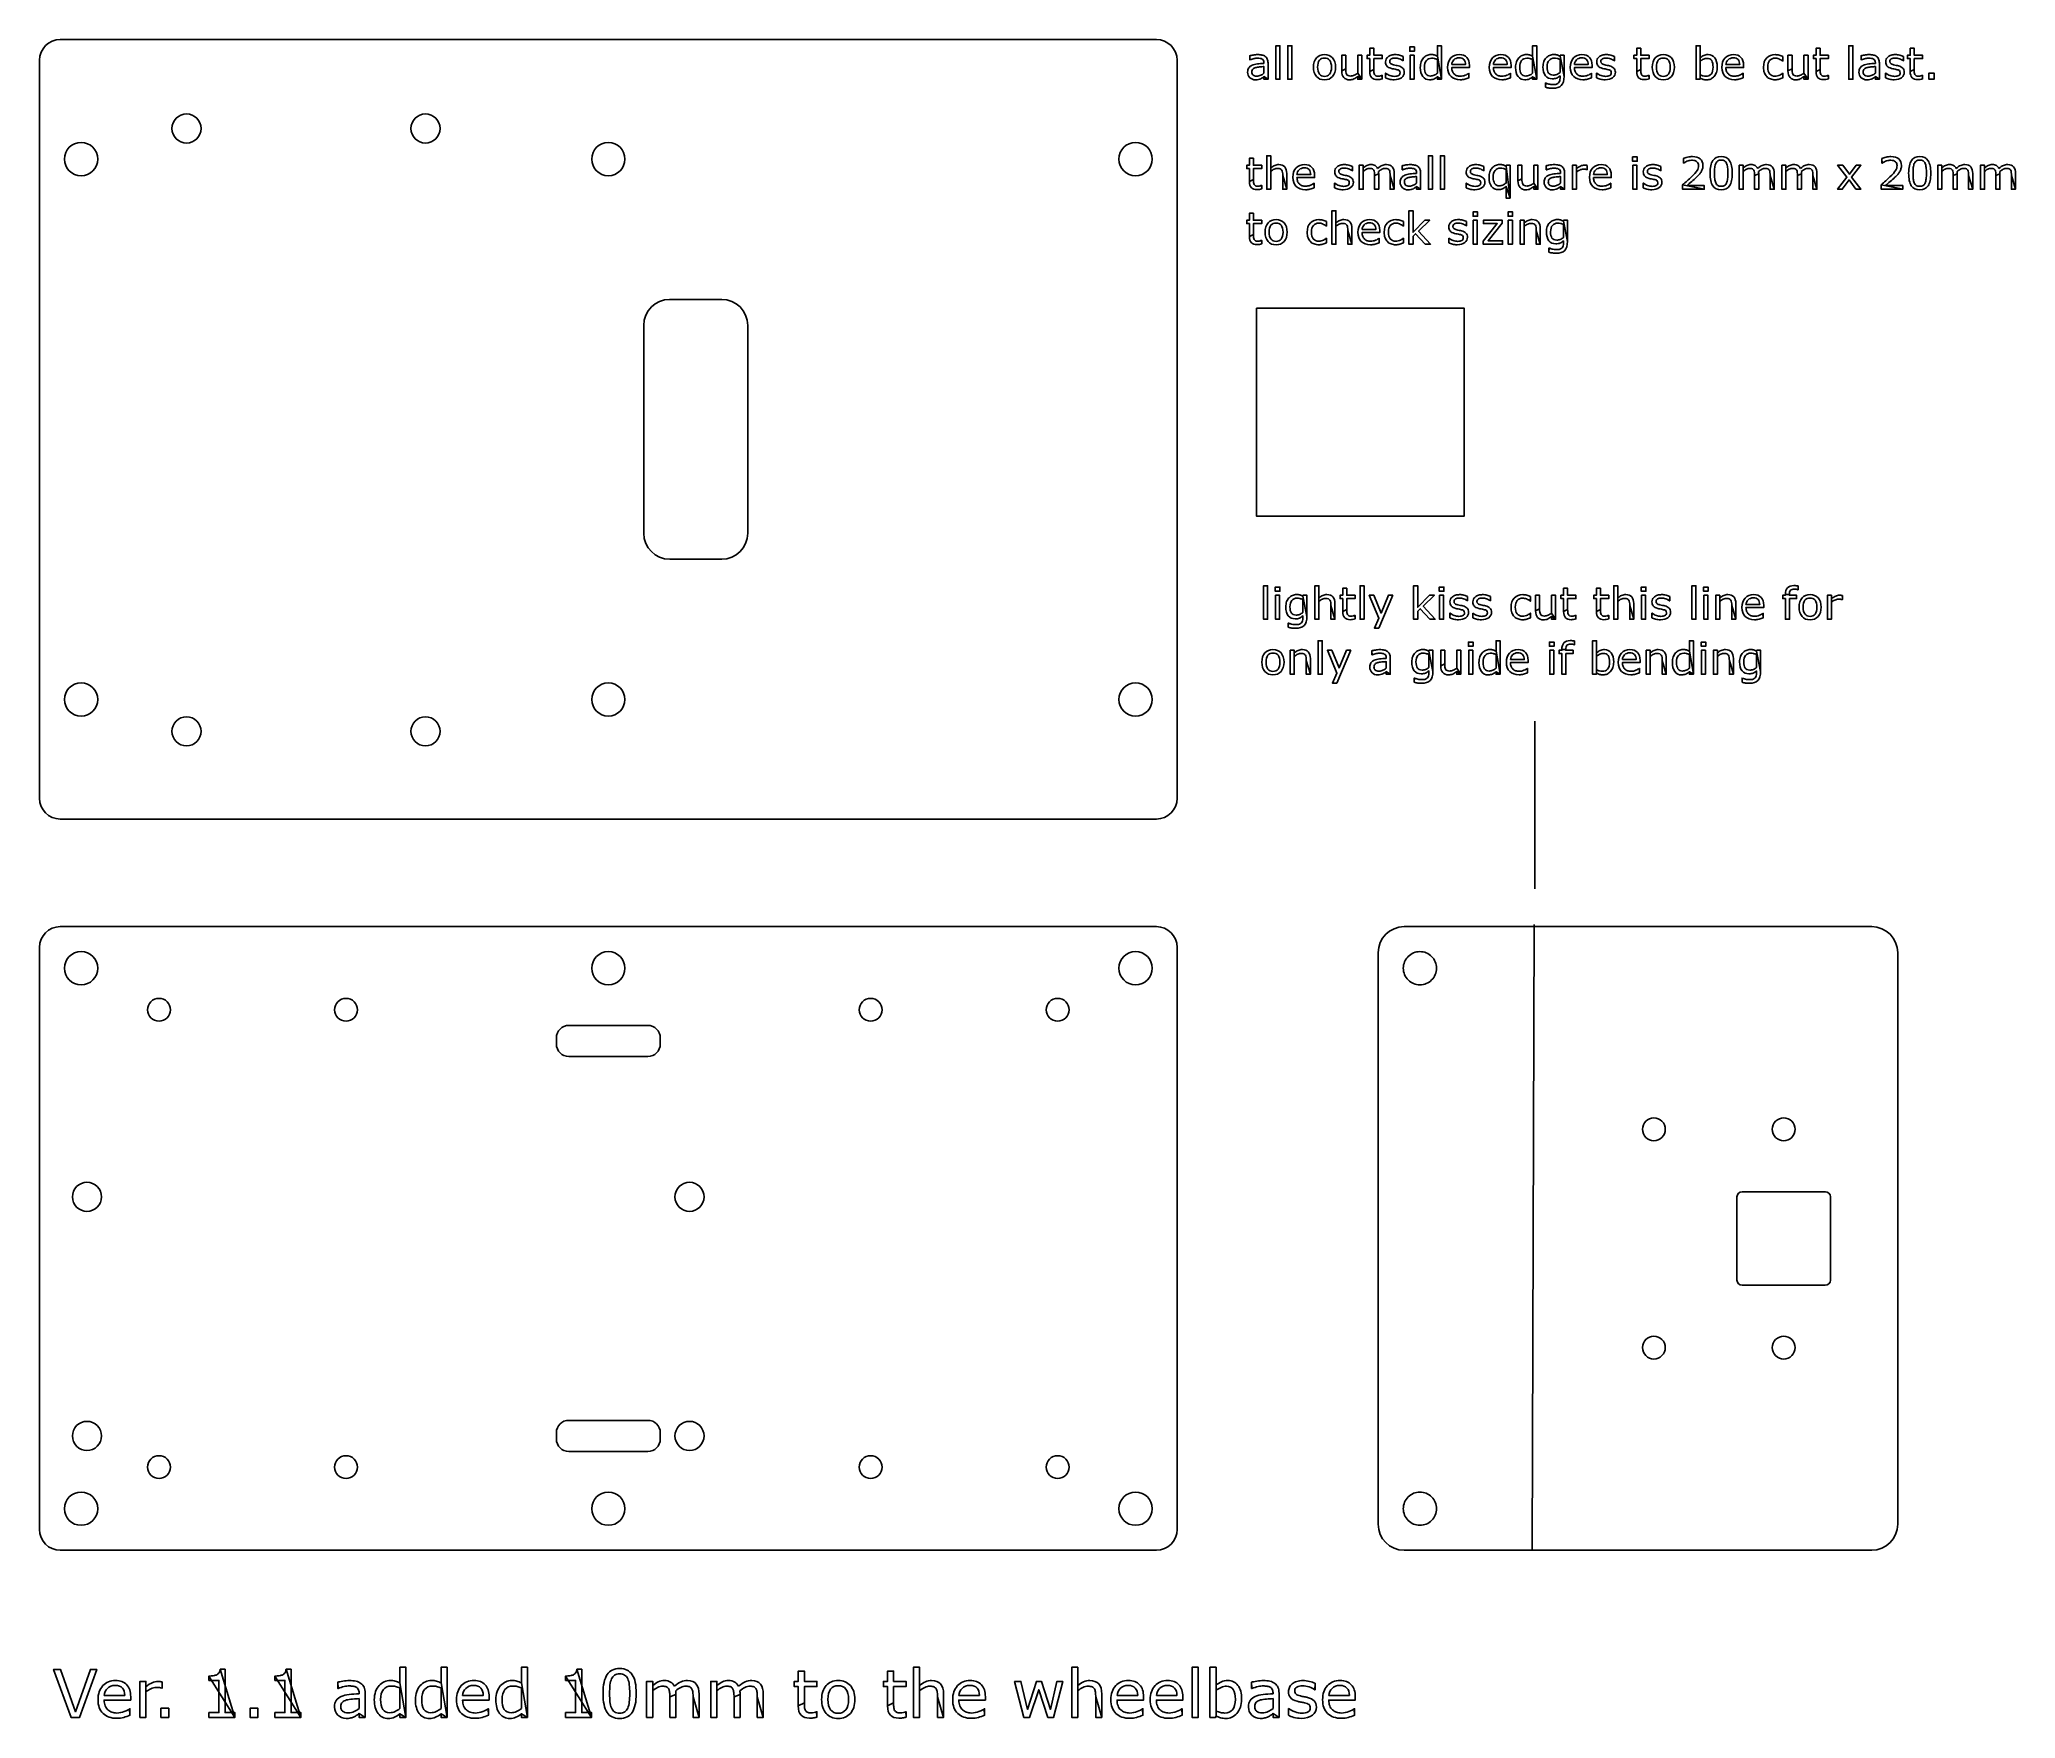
# Model space of a CAD drawing. Extents: x 90 to 629, y 114 to 572.
import ezdxf

# ---------------------------------------------------------------- set-up
doc = ezdxf.new("R2010")
doc.units = 0
doc.layers.add('Layer_1', color=7, linetype='CONTINUOUS')

msp = doc.modelspace()

# ---------------------------------------------------------------- linework, layer by layer
at = {"layer": 'Layer_1', "color": 7}
for points in [[(95.722912, 572.021919), (394.774896, 572.021919)], [(90.053624, 365.092767), (90.053624, 566.352631)], [(400.444184, 566.352631), (400.444184, 365.092767)], [(420.3168, 566.491208), (420.25824, 566.491208), (420.25824, 567.610349)], [(428.484768, 561.206055), (427.3832, 561.206055), (427.3832, 570.323243), (428.484768, 570.323243), (428.484768, 561.206055), (428.484768, 561.206055)], [(431.742576, 561.206055), (430.641016, 561.206055), (430.641016, 570.323243), (431.742576, 570.323243), (431.742576, 561.206055), (431.742576, 561.206055)], [(445.348048, 563.502931), (445.348048, 567.750977), (446.449608, 567.750977), (446.449608, 564.024415)], [(449.719144, 562.864259), (449.719144, 567.750977), (450.820704, 567.750977), (450.820704, 561.206055), (450.820704, 561.206055)], [(453.012112, 563.344726), (453.012112, 566.825195), (452.267968, 566.825195), (452.267968, 567.750975), (453.012112, 567.750975), (453.012112, 569.631835), (454.113672, 569.631835), (454.113672, 567.750975), (456.387112, 567.750975), (456.387112, 566.825195), (454.113672, 566.825195), (454.113672, 563.842772)], [(462.140984, 567.416993), (462.140984, 566.239259), (462.082424, 566.239259)], [(465.164456, 568.84668), (463.922264, 568.84668), (463.922264, 569.989259), (465.164456, 569.989259), (465.164456, 568.84668), (465.164456, 568.84668)], [(465.094136, 561.206055), (463.992568, 561.206055), (463.992568, 567.750977), (465.094136, 567.750977), (465.094136, 561.206055), (465.094136, 561.206055)], [(471.445704, 567.487305), (471.445704, 570.323243), (472.547264, 570.323243), (472.547264, 561.206055), (472.547264, 561.206055)], [(471.445704, 562.817383), (471.445704, 566.573243)], [(497.437888, 567.487305), (497.437888, 570.323243), (498.539456, 570.323243), (498.539456, 561.206055), (498.539456, 561.206055)], [(497.437888, 562.817383), (497.437888, 566.573243)], [(504.914424, 567.469723), (504.984744, 567.750973), (506.015992, 567.750973), (506.015992, 561.950192), (506.016016, 561.950196)], [(504.914456, 563.004883), (504.914456, 566.573243)], [(519.75036, 567.416993), (519.75036, 566.239259), (519.6918, 566.239259)], [(525.832424, 563.344726), (525.832424, 566.825195), (525.08828, 566.825195), (525.08828, 567.750975), (525.832424, 567.750975), (525.832424, 569.631835), (526.933984, 569.631835), (526.933984, 567.750975), (529.207424, 567.750975), (529.207424, 566.825195), (526.933984, 566.825195), (526.933984, 563.842772)], [(543.152736, 561.510743), (543.082416, 561.206055), (542.05116, 561.206055), (542.05116, 570.323243), (543.152728, 570.323243), (543.152728, 567.065431)], [(543.152736, 566.13965), (543.152736, 562.38965)], [(565.734768, 567.358399), (565.734768, 566.13379), (565.676128, 566.13379)], [(567.105856, 563.502931), (567.105856, 567.750977), (568.207424, 567.750977), (568.207424, 564.024415)], [(571.47696, 562.864259), (571.47696, 567.750977), (572.57852, 567.750977), (572.57852, 561.206055), (572.578512, 561.206055)], [(574.76992, 563.344726), (574.76992, 566.825195), (574.025784, 566.825195), (574.025784, 567.750975), (574.76992, 567.750975), (574.76992, 569.631835), (575.871488, 569.631835), (575.871488, 567.750975), (578.14492, 567.750975), (578.14492, 566.825195), (575.871488, 566.825195), (575.871488, 563.842772)], [(584.812888, 561.206055), (583.711328, 561.206055), (583.711328, 570.323243), (584.812888, 570.323243), (584.812888, 561.206055), (584.812888, 561.206055)], [(587.121488, 566.491208), (587.062848, 566.491208), (587.062848, 567.610349)], [(598.594112, 567.416993), (598.594112, 566.239259), (598.535552, 566.239259)], [(600.457424, 563.344726), (600.457424, 566.825195), (599.71328, 566.825195), (599.71328, 567.750975), (600.457424, 567.750975), (600.457424, 569.631835), (601.558984, 569.631835), (601.558984, 567.750975), (603.832424, 567.750975), (603.832424, 566.825195), (601.558984, 566.825195), (601.558984, 563.842772)], [(424.142968, 565.530274), (424.142968, 565.700196)], [(424.142968, 562.817383), (424.142968, 564.639649)], [(424.142968, 562.817383), (424.142968, 562.817383)], [(425.238672, 561.206055), (424.142968, 561.206055), (424.142968, 561.903321)], [(425.238712, 565.647459), (425.238712, 561.206052), (425.238672, 561.206055)], [(442.547264, 564.475587), (442.547264, 564.475587)], [(443.683984, 564.475587), (443.683984, 564.475587)], [(450.820704, 561.206055), (449.719144, 561.206055), (449.719144, 561.932618)], [(456.328512, 562.254878), (456.387152, 562.254878), (456.387152, 561.264643), (456.387112, 561.264649)], [(457.283592, 561.598633), (457.283592, 562.834962), (457.342152, 562.834962)], [(462.398832, 563.092774), (462.398832, 563.092774)], [(471.445704, 562.817379), (471.445704, 562.817383)], [(472.547264, 561.206055), (471.445704, 561.206055), (471.445704, 561.891602)], [(475.371488, 565.208008), (479.121488, 565.208008), (479.121488, 565.208008)], [(480.193752, 564.364259), (475.371488, 564.364259)], [(480.006248, 562.805665), (480.064808, 562.805665), (480.064808, 561.604493)], [(480.19372, 564.961915), (480.19372, 564.364259), (480.193752, 564.364259)], [(486.738672, 565.208008), (490.488672, 565.208008), (490.488672, 565.208008)], [(491.560936, 564.364259), (486.738672, 564.364259)], [(491.37344, 562.805665), (491.432, 562.805665), (491.432, 561.604493)], [(491.560904, 564.961915), (491.560904, 564.364259), (491.560936, 564.364259)], [(497.437888, 562.817379), (497.437888, 562.817383)], [(498.539456, 561.206055), (497.437888, 561.206055), (497.437888, 561.891602)], [(504.914424, 561.49902), (504.914424, 562.096676)], [(504.914456, 563.004883), (504.914456, 563.004883)], [(508.840232, 565.208008), (512.590232, 565.208008), (512.590232, 565.208008)], [(513.662496, 564.364259), (508.840232, 564.364259)], [(513.475, 562.805665), (513.53356, 562.805665), (513.53356, 561.604493)], [(513.662464, 564.961915), (513.662464, 564.364259), (513.662496, 564.364259)], [(514.892968, 561.598633), (514.892968, 562.834962), (514.951528, 562.834962)], [(520.0082, 563.092774), (520.0082, 563.092774)], [(529.148832, 562.254878), (529.207392, 562.254878), (529.207392, 561.264643), (529.207424, 561.264649)], [(534.984768, 564.475587), (534.984768, 564.475587)], [(536.121488, 564.475587), (536.121488, 564.475587)], [(546.674216, 564.499025), (546.674216, 564.499025)], [(547.810928, 564.528321), (547.810936, 564.528321)], [(550.183984, 565.208008), (553.933984, 565.208008), (553.933984, 565.208008)], [(555.006248, 564.364259), (550.183984, 564.364259)], [(554.818752, 562.805665), (554.877312, 562.805665), (554.877312, 561.604493)], [(555.006216, 564.961915), (555.006216, 564.364259), (555.006248, 564.364259)], [(565.676128, 562.829102), (565.734768, 562.829102), (565.734768, 561.616211), (565.734768, 561.616211)], [(572.578512, 561.206055), (571.476952, 561.206055), (571.476952, 561.932618)], [(578.086336, 562.254878), (578.144896, 562.254878), (578.144896, 561.264643), (578.14492, 561.264649)], [(590.947656, 565.530274), (590.947656, 565.700196)], [(590.947656, 562.817383), (590.947656, 564.639649)], [(590.947656, 562.817383), (590.947656, 562.817383)], [(592.04336, 561.206055), (590.947656, 561.206055), (590.947656, 561.903321)], [(592.04332, 565.647459), (592.04332, 561.206052), (592.04336, 561.206055)], [(593.73672, 561.598633), (593.73672, 562.834962), (593.79528, 562.834962)], [(598.85196, 563.092774), (598.851952, 563.092774)], [(603.773832, 562.254878), (603.832392, 562.254878), (603.832392, 561.264643), (603.832424, 561.264649)], [(606.967184, 561.206055), (605.5668, 561.206055), (605.5668, 562.875977), (606.967184, 562.875977), (606.967184, 561.206055), (606.967184, 561.206055)], [(500.9418, 559.008786), (500.9418, 560.133786), (501.00036, 560.133786)], [(130.161592, 551.728935), (130.161592, 551.728935)], [(195.358472, 551.728935), (195.358472, 551.728935)], [(96.856776, 539.423535), (96.856776, 539.423535)], [(240.714768, 539.423535), (240.714768, 539.423535)], [(393.641336, 539.423535), (393.641336, 539.423535)], [(420.176168, 533.344726), (420.176168, 536.825195), (419.432032, 536.825195), (419.432032, 537.750975), (420.176168, 537.750975), (420.176168, 539.631835), (421.277736, 539.631835), (421.277736, 537.750975), (423.551168, 537.750975), (423.551168, 536.825195), (421.277736, 536.825195), (421.277736, 533.842772)], [(425.98868, 536.092774), (425.98868, 531.206055), (424.88712, 531.206055), (424.88712, 540.323243), (425.98868, 540.323243), (425.98868, 537.024415)], [(470.109768, 531.206055), (469.0082, 531.206055), (469.0082, 540.323243), (470.109768, 540.323243), (470.109768, 531.206055), (470.109768, 531.206055)], [(473.367576, 531.206055), (472.266016, 531.206055), (472.266016, 540.323243), (473.367576, 540.323243), (473.367576, 531.206055), (473.367576, 531.206055)], [(525.961328, 538.84668), (524.719144, 538.84668), (524.719144, 539.989259), (525.961328, 539.989259), (525.961328, 538.84668), (525.961328, 538.84668)], [(538.646872, 538.336915), (538.588312, 538.336915), (538.588312, 539.567383)], [(592.810936, 538.336915), (592.752376, 538.336915), (592.752376, 539.567383)], [(430.359768, 531.206055), (429.2582, 531.206055), (429.2582, 534.932618)], [(430.359776, 535.454102), (430.359776, 531.206055), (430.359768, 531.206055)], [(433.137112, 535.208008), (436.887112, 535.208008), (436.887112, 535.208008)], [(437.959376, 534.364259), (433.137112, 534.364259)], [(437.959416, 534.961915), (437.959416, 534.364259), (437.959376, 534.364259)], [(448.265984, 537.416993), (448.265984, 536.239259), (448.207424, 536.239259)], [(451.20732, 536.092774), (451.20732, 531.206055), (450.105752, 531.206055), (450.105752, 537.750977), (451.20732, 537.750977), (451.20732, 537.024415)], [(455.431952, 535.395508), (455.431952, 531.206055), (454.330392, 531.206055), (454.330392, 534.932618)], [(459.65664, 531.206055), (458.55508, 531.206055), (458.55508, 534.932618)], [(459.656536, 535.454102), (459.656536, 531.206055), (459.65664, 531.206055)], [(461.9418, 536.491208), (461.88324, 536.491208), (461.88324, 537.610349)], [(465.767968, 535.530274), (465.767968, 535.700196)], [(465.767968, 532.817383), (465.767968, 534.639649)], [(466.863712, 535.647459), (466.863712, 531.206052), (466.863672, 531.206055)], [(484.1488, 537.416993), (484.1488, 536.239259), (484.09016, 536.239259)], [(490.195704, 537.469727), (490.266024, 537.750977), (491.297272, 537.750977), (491.297272, 528.791993), (491.297264, 528.791993)], [(490.195704, 532.870118), (490.195704, 536.573243)], [(493.41836, 533.502931), (493.41836, 537.750977), (494.51992, 537.750977), (494.51992, 534.024415)], [(497.789456, 532.864259), (497.789456, 537.750977), (498.891016, 537.750977), (498.891016, 531.206055), (498.891016, 531.206055)], [(501.223048, 536.491208), (501.164488, 536.491208), (501.164488, 537.610349)], [(505.049216, 535.530274), (505.049216, 535.700196)], [(505.049216, 532.817383), (505.049216, 534.639649)], [(506.144952, 535.647459), (506.144952, 531.206052), (506.14492, 531.206055)], [(509.379328, 535.852539), (509.379328, 531.206055), (508.277768, 531.206055), (508.277768, 537.750976), (509.379328, 537.750976), (509.379328, 536.784179)], [(512.36172, 536.549805), (512.30316, 536.549805)], [(512.361752, 537.680664), (512.361752, 536.549804), (512.36172, 536.549805)], [(514.0668, 535.208008), (517.8168, 535.208008), (517.8168, 535.208008)], [(518.889064, 534.364259), (514.0668, 534.364259)], [(518.889104, 534.961915), (518.889104, 534.364259), (518.889064, 534.364259)], [(525.891008, 531.206055), (524.789448, 531.206055), (524.789448, 537.750977), (525.891008, 537.750977), (525.891008, 531.206055), (525.891008, 531.206055)], [(532.45348, 537.416993), (532.45348, 536.239259), (532.39492, 536.239259)], [(551.90664, 535.57129), (551.90664, 535.57129)], [(554.894816, 536.092774), (554.894816, 531.206055), (553.793256, 531.206055), (553.793256, 537.750977), (554.894816, 537.750977), (554.894816, 537.024415)], [(559.119448, 535.395508), (559.119448, 531.206055), (558.017888, 531.206055), (558.017888, 534.932618)], [(563.344144, 531.206055), (562.242576, 531.206055), (562.242576, 534.932618)], [(563.34404, 535.454102), (563.34404, 531.206055), (563.344144, 531.206055)], [(566.566688, 536.092774), (566.566688, 531.206055), (565.46512, 531.206055), (565.46512, 537.750977), (566.566688, 537.750977), (566.566688, 537.024415)], [(570.791328, 535.395508), (570.791328, 531.206055), (569.68976, 531.206055), (569.68976, 534.932618)], [(575.016016, 531.206055), (573.914456, 531.206055), (573.914456, 534.932618)], [(575.015904, 535.454102), (575.015904, 531.206055), (575.016016, 531.206055)], [(587.021872, 531.206055), (585.6332, 531.206055), (583.775784, 533.719727), (581.90664, 531.206055), (580.62344, 531.206055), (583.178128, 534.469727), (580.646872, 537.750977), (582.035544, 537.750977), (583.881248, 535.278321), (585.732816, 537.750977), (587.021872, 537.750977), (584.449608, 534.528321), (587.021872, 531.206055), (587.021872, 531.206055)], [(606.070704, 535.57129), (606.070704, 535.57129)], [(609.05896, 536.092774), (609.05896, 531.206055), (607.9574, 531.206055), (607.9574, 537.750977), (609.05896, 537.750977), (609.05896, 537.024415)], [(613.283592, 535.395508), (613.283592, 531.206055), (612.182032, 531.206055), (612.182032, 534.932618)], [(617.5082, 531.206055), (616.40664, 531.206055), (616.40664, 534.932618)], [(617.508176, 535.454102), (617.508176, 531.206055), (617.5082, 531.206055)], [(620.730752, 536.092774), (620.730752, 531.206055), (619.629192, 531.206055), (619.629192, 537.750977), (620.730752, 537.750977), (620.730752, 537.024415)], [(624.955392, 535.395508), (624.955392, 531.206055), (623.853824, 531.206055), (623.853824, 534.932618)], [(629.18008, 531.206055), (628.078512, 531.206055), (628.078512, 534.932618)], [(629.179976, 535.454102), (629.179976, 531.206055), (629.18008, 531.206055)], [(423.492584, 532.254886), (423.551144, 532.254886), (423.551144, 531.264651), (423.551168, 531.264649)], [(437.771872, 532.805665), (437.830512, 532.805665), (437.830512, 531.604493)], [(443.408592, 531.598633), (443.408592, 532.834962), (443.467152, 532.834962)], [(448.523832, 533.092774), (448.523832, 533.092774)], [(465.767968, 532.817383), (465.767968, 532.817383)], [(466.863672, 531.206055), (465.767968, 531.206055), (465.767968, 531.903321)], [(479.291408, 531.598633), (479.291408, 532.834962), (479.349968, 532.834962)], [(484.406568, 533.092774), (484.40664, 533.092774)], [(490.195704, 532.870118), (490.195704, 532.870118)], [(491.297264, 528.791993), (490.195704, 528.791993), (490.195704, 531.944336)], [(498.891016, 531.206055), (497.789456, 531.206055), (497.789456, 531.932618)], [(505.049216, 532.817383), (505.049216, 532.817383)], [(506.14492, 531.206055), (505.049216, 531.206055), (505.049216, 531.903321)], [(518.70156, 532.805665), (518.7602, 532.805665), (518.7602, 531.604493)], [(527.596096, 531.598633), (527.596096, 532.834962), (527.654656, 532.834962)], [(532.711328, 533.092774), (532.711328, 533.092774)], [(544.277736, 531.206055), (538.371488, 531.206055), (538.371488, 532.430665)], [(539.584408, 532.208008), (544.277768, 532.208008), (544.277768, 531.206055), (544.277736, 531.206055)], [(550.36564, 532.911133), (550.365624, 532.911133)], [(598.4418, 531.206055), (592.535544, 531.206055), (592.535544, 532.430665)], [(593.748472, 532.208008), (598.441832, 532.208008), (598.441832, 531.206055), (598.4418, 531.206055)], [(604.529704, 532.911133), (604.529688, 532.911133)], [(420.176168, 518.344726), (420.176168, 521.825195), (419.432032, 521.825195), (419.432032, 522.750975), (420.176168, 522.750975), (420.176168, 524.631835), (421.277736, 524.631835), (421.277736, 522.750975), (423.551168, 522.750975), (423.551168, 521.825195), (421.277736, 521.825195), (421.277736, 518.842772)], [(443.754312, 521.092774), (443.754312, 516.206055), (442.652752, 516.206055), (442.652752, 525.323243), (443.754312, 525.323243), (443.754312, 522.024415)], [(469.594144, 516.206055), (468.141016, 516.206055), (465.516016, 519.07129), (464.801168, 518.391602), (464.801168, 516.206055), (463.699608, 516.206055), (463.699608, 525.323243), (464.801168, 525.323243), (464.801168, 519.475587), (467.982816, 522.750977), (469.371488, 522.750977), (466.330472, 519.727539), (469.594144, 516.206055), (469.594144, 516.206055)], [(482.414456, 523.84668), (481.172264, 523.84668), (481.172264, 524.989259), (482.414456, 524.989259), (482.414456, 523.84668), (482.414456, 523.84668)], [(491.976952, 523.84668), (490.734768, 523.84668), (490.734768, 524.989259), (491.976952, 524.989259), (491.976952, 523.84668), (491.976952, 523.84668)], [(429.328512, 519.475587), (429.328512, 519.475587)], [(430.465232, 519.475587), (430.465232, 519.475587)], [(441.234768, 522.358399), (441.234768, 521.13379), (441.176128, 521.13379)], [(441.176128, 517.829102), (441.234768, 517.829102), (441.234768, 516.616211), (441.234768, 516.616211)], [(448.125392, 516.206055), (447.023832, 516.206055), (447.023832, 519.932618)], [(448.125408, 520.454102), (448.125408, 516.206055), (448.125392, 516.206055)], [(450.902736, 520.208008), (454.652736, 520.208008), (454.652736, 520.208008)], [(455.725, 519.364259), (450.902736, 519.364259)], [(455.537496, 517.805665), (455.596136, 517.805665), (455.596136, 516.604493)], [(455.72504, 519.961915), (455.72504, 519.364259), (455.725, 519.364259)], [(462.234768, 522.358399), (462.234768, 521.13379), (462.176128, 521.13379)], [(462.176128, 517.829102), (462.234768, 517.829102), (462.234768, 516.616211), (462.234768, 516.616211)], [(474.533592, 516.598633), (474.533592, 517.834962), (474.592152, 517.834962)], [(479.390984, 522.416993), (479.390984, 521.239259), (479.332424, 521.239259)], [(479.648832, 518.092774), (479.648832, 518.092774)], [(482.344136, 516.206055), (481.242568, 516.206055), (481.242568, 522.750977), (482.344136, 522.750977), (482.344136, 516.206055), (482.344136, 516.206055)], [(489.234768, 516.206055), (483.949608, 516.206055), (483.949608, 517.020508), (487.764064, 521.831055), (484.03164, 521.831055), (484.03164, 522.750977), (489.13516, 522.750977), (489.13516, 521.965821), (485.303128, 517.137696), (489.234768, 517.137696), (489.234768, 516.206055), (489.234768, 516.206055)], [(491.906632, 516.206055), (490.805072, 516.206055), (490.805072, 522.750977), (491.906632, 522.750977), (491.906632, 516.206055), (491.906632, 516.206055)], [(495.152752, 521.092774), (495.152752, 516.206055), (494.051184, 516.206055), (494.051184, 522.750977), (495.152752, 522.750977), (495.152752, 522.024415)], [(499.523832, 516.206055), (498.422264, 516.206055), (498.422264, 519.932618)], [(499.523848, 520.454102), (499.523848, 516.206055), (499.523832, 516.206055)], [(505.85192, 522.469719), (505.92224, 522.750969), (506.953488, 522.750969), (506.953488, 516.950188), (506.953512, 516.950196)], [(505.851952, 518.004883), (505.851952, 521.573243)], [(505.851952, 518.004883), (505.851952, 518.004883)], [(423.492584, 517.254886), (423.551144, 517.254886), (423.551144, 516.264651), (423.551168, 516.264649)], [(501.879296, 514.008783), (501.879296, 515.133783), (501.937856, 515.133783)], [(505.85192, 516.499016), (505.85192, 517.096672)], [(276.183336, 501.155863), (262.010104, 501.155863)], [(276.183336, 501.155863), (276.183336, 501.155863)], [(422.072752, 498.754735), (478.765664, 498.754735), (478.765664, 442.061823), (422.072752, 442.061823), (422.072752, 498.754735)], [(254.923488, 494.069247), (254.923488, 437.376335)], [(283.269952, 437.376335), (283.269952, 494.069247)], [(262.010104, 430.289719), (276.183336, 430.289719)], [(425.141357, 413.926223), (424.039789, 413.926223), (424.039789, 423.043407), (425.141357, 423.043407), (425.141357, 413.926223), (425.141357, 413.926223)], [(428.469477, 421.566843), (427.227293, 421.566843), (427.227293, 422.709422), (428.469477, 422.709422), (428.469477, 421.566843), (428.469477, 421.566843)], [(439.121837, 418.812935), (439.121837, 413.926223), (438.020277, 413.926223), (438.020277, 423.043407), (439.121837, 423.043407), (439.121837, 419.744575)], [(445.637445, 416.064911), (445.637445, 419.545375), (444.893309, 419.545375), (444.893309, 420.471159), (445.637445, 420.471159), (445.637445, 422.352016), (446.739013, 422.352016), (446.739013, 420.471159), (449.012445, 420.471159), (449.012445, 419.545375), (446.739013, 419.545375), (446.739013, 416.562951)], [(451.461669, 413.926223), (450.360101, 413.926223), (450.360101, 423.043407), (451.461669, 423.043407), (451.461669, 413.926223), (451.461669, 413.926223)], [(470.867917, 413.926223), (469.414789, 413.926223), (466.789789, 416.791455), (466.074949, 416.111767), (466.074949, 413.926223), (464.973381, 413.926223), (464.973381, 423.043407), (466.074949, 423.043407), (466.074949, 417.195751), (469.256589, 420.471143), (470.645261, 420.471143), (467.604245, 417.447703), (470.867917, 413.926223), (470.867917, 413.926223)], [(473.211669, 421.566843), (471.969477, 421.566843), (471.969477, 422.709422), (473.211669, 422.709422), (473.211669, 421.566843), (473.211669, 421.566843)], [(505.895261, 416.064911), (505.895261, 419.545375), (505.151117, 419.545375), (505.151117, 420.471159), (505.895261, 420.471159), (505.895261, 422.352016), (506.996821, 422.352016), (506.996821, 420.471159), (509.270261, 420.471159), (509.270261, 419.545375), (506.996821, 419.545375), (506.996821, 416.562951)], [(514.848381, 416.064911), (514.848381, 419.545375), (514.104245, 419.545375), (514.104245, 420.471159), (514.848381, 420.471159), (514.848381, 422.352016), (515.949949, 422.352016), (515.949949, 420.471159), (518.223381, 420.471159), (518.223381, 419.545375), (515.949949, 419.545375), (515.949949, 416.562951)], [(520.660893, 418.812935), (520.660893, 413.926223), (519.559333, 413.926223), (519.559333, 423.043407), (520.660893, 423.043407), (520.660893, 419.744575)], [(528.336669, 421.566843), (527.094477, 421.566843), (527.094477, 422.709422), (528.336669, 422.709422), (528.336669, 421.566843), (528.336669, 421.566843)], [(542.000725, 413.926223), (540.899165, 413.926223), (540.899165, 423.043407), (542.000725, 423.043407), (542.000725, 413.926223), (542.000725, 413.926223)], [(545.328853, 421.566843), (544.086669, 421.566843), (544.086669, 422.709422), (545.328853, 422.709422), (545.328853, 421.566843), (545.328853, 421.566843)], [(567.489045, 420.693797), (567.489045, 420.471141), (569.475373, 420.471141), (569.475373, 419.545357), (567.524197, 419.545357), (567.524197, 413.926221), (566.422637, 413.926221), (566.422637, 419.545357), (565.678493, 419.545357), (565.678493, 420.471141), (566.422637, 420.471141), (566.422637, 420.687933)], [(569.885493, 421.977), (569.826933, 421.977)], [(569.885525, 422.984807), (569.885525, 421.976995), (569.885493, 421.977)], [(428.399157, 413.926223), (427.297597, 413.926223), (427.297597, 420.471143), (428.399157, 420.471143), (428.399157, 413.926223), (428.399157, 413.926223)], [(434.750685, 420.189879), (434.821005, 420.471127), (435.852253, 420.471127), (435.852253, 414.670343), (435.852293, 414.670359)], [(434.750725, 415.725047), (434.750725, 419.293407)], [(434.750725, 415.725047), (434.750725, 415.725047)], [(443.492917, 413.926223), (442.391357, 413.926223), (442.391357, 417.652783)], [(443.492933, 418.174263), (443.492933, 413.926223), (443.492917, 413.926223)], [(459.266357, 420.471143), (455.446045, 411.512159), (454.268309, 411.512159), (455.487053, 414.242623), (452.879637, 420.471143), (454.074949, 420.471143), (456.084709, 415.619575), (458.112053, 420.471143), (459.266357, 420.471143), (459.266357, 420.471143)], [(473.141349, 413.926223), (472.039781, 413.926223), (472.039781, 420.471143), (473.141349, 420.471143), (473.141349, 413.926223), (473.141349, 413.926223)], [(474.846429, 414.318799), (474.846429, 415.555127), (474.905069, 415.555127)], [(479.703893, 420.137159), (479.703893, 418.959423), (479.645333, 418.959423)], [(479.961741, 415.812935), (479.961669, 415.812935)], [(481.104245, 414.318799), (481.104245, 415.555127), (481.162805, 415.555127)], [(485.961637, 420.137159), (485.961637, 418.959423), (485.903077, 418.959423)], [(486.219485, 415.812935), (486.219477, 415.812935)], [(496.860101, 420.078559), (496.860101, 418.853951), (496.801541, 418.853951)], [(496.801541, 415.549263), (496.860101, 415.549263), (496.860101, 414.336375), (496.860101, 414.336375)], [(498.231197, 416.223095), (498.231197, 420.471143), (499.332757, 420.471143), (499.332757, 416.744575)], [(502.602293, 415.584423), (502.602293, 420.471143), (503.703853, 420.471143), (503.703853, 413.926223), (503.703853, 413.926223)], [(525.031981, 413.926223), (523.930413, 413.926223), (523.930413, 417.652783)], [(525.031989, 418.174263), (525.031989, 413.926223), (525.031981, 413.926223)], [(528.266349, 413.926223), (527.164781, 413.926223), (527.164781, 420.471143), (528.266349, 420.471143), (528.266349, 413.926223), (528.266349, 413.926223)], [(529.971429, 414.318799), (529.971429, 415.555127), (530.030069, 415.555127)], [(534.828893, 420.137159), (534.828893, 418.959423), (534.770333, 418.959423)], [(535.086741, 415.812935), (535.086669, 415.812935)], [(545.258533, 413.926223), (544.156973, 413.926223), (544.156973, 420.471143), (545.258533, 420.471143), (545.258533, 413.926223), (545.258533, 413.926223)], [(548.504653, 418.812935), (548.504653, 413.926223), (547.403085, 413.926223), (547.403085, 420.471143), (548.504653, 420.471143), (548.504653, 419.744575)], [(552.875725, 413.926223), (551.774165, 413.926223), (551.774165, 417.652783)], [(552.875741, 418.174263), (552.875741, 413.926223), (552.875725, 413.926223)], [(555.653069, 417.928175), (559.403069, 417.928175), (559.403069, 417.928175)], [(560.475341, 417.084423), (555.653069, 417.084423)], [(560.287837, 415.525831), (560.346397, 415.525831), (560.346397, 414.324655)], [(560.475309, 417.682079), (560.475309, 417.084423), (560.475341, 417.084423)], [(575.024165, 417.195751), (575.024165, 417.195751)], [(576.160885, 417.195751), (576.160885, 417.195751)], [(578.973413, 418.572687), (578.973413, 413.926207), (577.871853, 413.926207), (577.871853, 420.471127), (578.973413, 420.471127), (578.973413, 419.504327)], [(581.955805, 419.269967), (581.897245, 419.269967)], [(581.955837, 420.400807), (581.955837, 419.269943), (581.955805, 419.269967)], [(430.778069, 411.728935), (430.778069, 412.853935), (430.836629, 412.853935)], [(434.750685, 414.219175), (434.750685, 414.816831)], [(448.953861, 414.975055), (449.012421, 414.975055), (449.012421, 413.984823), (449.012445, 413.984815)], [(503.703853, 413.926223), (502.602293, 413.926223), (502.602293, 414.652783)], [(509.211669, 414.975055), (509.270229, 414.975055), (509.270229, 413.984823), (509.270261, 413.984815)], [(518.164797, 414.975055), (518.223357, 414.975055), (518.223357, 413.984823), (518.223381, 413.984815)], [(432.418717, 403.812935), (432.418717, 398.926223), (431.317149, 398.926223), (431.317149, 405.471143), (432.418717, 405.471143), (432.418717, 404.744575)], [(440.024165, 398.926223), (438.922605, 398.926223), (438.922605, 408.043407), (440.024165, 408.043407), (440.024165, 398.926223), (440.024165, 398.926223)], [(447.828853, 405.471143), (444.008541, 396.512159), (442.830805, 396.512159), (444.049557, 399.242623), (441.442133, 405.471143), (442.637445, 405.471143), (444.647213, 400.619575), (446.674557, 405.471143), (447.828853, 405.471143), (447.828853, 405.471143)], [(453.653069, 404.211383), (453.594509, 404.211383), (453.594509, 405.330527)], [(469.133509, 405.189879), (469.203829, 405.471127), (470.235077, 405.471127), (470.235077, 399.670343), (470.235101, 399.670359)], [(472.356197, 401.223095), (472.356197, 405.471143), (473.457757, 405.471143), (473.457757, 401.744575)], [(476.727293, 400.584423), (476.727293, 405.471143), (477.828853, 405.471143), (477.828853, 398.926223), (477.828853, 398.926223)], [(481.180413, 406.566847), (479.938229, 406.566847), (479.938229, 407.709423), (481.180413, 407.709423), (481.180413, 406.566847), (481.180413, 406.566847)], [(481.110093, 398.926223), (480.008533, 398.926223), (480.008533, 405.471143), (481.110093, 405.471143), (481.110093, 398.926223), (481.110093, 398.926223)], [(487.461669, 405.207471), (487.461669, 408.043407), (488.563229, 408.043407), (488.563229, 398.926223), (488.563229, 398.926223)], [(503.281981, 406.566847), (502.039789, 406.566847), (502.039789, 407.709423), (503.281981, 407.709423), (503.281981, 406.566847), (503.281981, 406.566847)], [(503.211661, 398.926223), (502.110093, 398.926223), (502.110093, 405.471143), (503.211661, 405.471143), (503.211661, 398.926223), (503.211661, 398.926223)], [(506.481157, 405.693767), (506.481157, 405.471111), (508.467485, 405.471111), (508.467485, 404.545327), (506.516317, 404.545327), (506.516317, 398.926191), (505.414749, 398.926191), (505.414749, 404.545327), (504.670613, 404.545327), (504.670613, 405.471111), (505.414749, 405.471111), (505.414749, 405.687903)], [(508.877685, 406.976999), (508.819045, 406.976999)], [(508.877645, 407.984815), (508.877645, 406.976999), (508.877685, 406.976999)], [(514.895261, 399.230903), (514.824941, 398.926223), (513.793693, 398.926223), (513.793693, 408.043407), (514.895253, 408.043407), (514.895253, 404.785591)], [(529.520277, 403.812935), (529.520277, 398.926223), (528.418717, 398.926223), (528.418717, 405.471143), (529.520277, 405.471143), (529.520277, 404.744575)], [(540.219477, 405.207471), (540.219477, 408.043407), (541.321045, 408.043407), (541.321045, 398.926223), (541.321045, 398.926223)], [(544.672605, 406.566847), (543.430413, 406.566847), (543.430413, 407.709423), (544.672605, 407.709423), (544.672605, 406.566847), (544.672605, 406.566847)], [(544.602285, 398.926223), (543.500717, 398.926223), (543.500717, 405.471143), (544.602285, 405.471143), (544.602285, 398.926223), (544.602285, 398.926223)], [(547.848397, 403.812935), (547.848397, 398.926223), (546.746837, 398.926223), (546.746837, 405.471143), (547.848397, 405.471143), (547.848397, 404.744575)], [(558.547573, 405.189879), (558.617893, 405.471127), (559.649141, 405.471127), (559.649141, 399.670343), (559.649165, 399.670359)], [(428.469477, 402.195751), (428.469477, 402.195751)], [(429.606197, 402.195751), (429.606197, 402.195751)], [(436.789789, 398.926223), (435.688229, 398.926223), (435.688229, 402.652783)], [(436.789805, 403.174263), (436.789805, 398.926223), (436.789789, 398.926223)], [(457.479245, 403.250439), (457.479245, 403.420359)], [(457.479245, 400.537551), (457.479245, 402.359815)], [(457.479245, 400.537551), (457.479245, 400.537551)], [(458.574949, 398.926223), (457.479245, 398.926223), (457.479245, 399.623487)], [(458.574981, 403.367631), (458.574981, 398.926231), (458.574949, 398.926223)], [(469.133509, 399.219175), (469.133509, 399.816831)], [(469.133541, 400.725047), (469.133541, 404.293407)], [(469.133541, 400.725047), (469.133541, 400.725047)], [(477.828853, 398.926223), (476.727293, 398.926223), (476.727293, 399.652783)], [(487.461669, 400.537551), (487.461669, 404.293407)], [(487.461669, 400.537543), (487.461669, 400.537551)], [(488.563229, 398.926223), (487.461669, 398.926223), (487.461669, 399.611767)], [(491.387445, 402.928175), (495.137445, 402.928175), (495.137445, 402.928175)], [(496.209709, 402.084423), (491.387445, 402.084423)], [(496.022213, 400.525831), (496.080773, 400.525831), (496.080773, 399.324655)], [(496.209677, 402.682079), (496.209677, 402.084423), (496.209709, 402.084423)], [(514.895261, 403.859831), (514.895261, 400.109831)], [(518.416741, 402.219207), (518.416741, 402.219207)], [(519.553453, 402.248487), (519.553461, 402.248487)], [(521.926509, 402.928175), (525.676509, 402.928175), (525.676509, 402.928175)], [(526.748773, 402.084423), (521.926509, 402.084423)], [(526.561277, 400.525831), (526.619837, 400.525831), (526.619837, 399.324655)], [(526.748741, 402.682079), (526.748741, 402.084423), (526.748773, 402.084423)], [(533.891357, 398.926223), (532.789789, 398.926223), (532.789789, 402.652783)], [(533.891373, 403.174263), (533.891373, 398.926223), (533.891357, 398.926223)], [(540.219477, 400.537551), (540.219477, 404.293407)], [(540.219477, 400.537543), (540.219477, 400.537551)], [(541.321045, 398.926223), (540.219477, 398.926223), (540.219477, 399.611767)], [(552.219477, 398.926223), (551.117917, 398.926223), (551.117917, 402.652783)], [(552.219493, 403.174263), (552.219493, 398.926223), (552.219477, 398.926223)], [(558.547573, 399.219175), (558.547573, 399.816831)], [(558.547605, 400.725047), (558.547605, 404.293407)], [(558.547605, 400.725047), (558.547605, 400.725047)], [(465.160885, 396.728935), (465.160885, 397.853935), (465.219445, 397.853935)], [(554.574949, 396.728935), (554.574949, 397.853935), (554.633509, 397.853935)], [(96.856776, 392.021951), (96.856776, 392.021951)], [(240.714768, 392.021951), (240.714768, 392.021951)], [(393.641336, 392.021951), (393.641336, 392.021951)], [(130.161592, 387.319495), (130.161592, 387.319495)], [(195.358472, 387.319495), (195.358472, 387.319495)], [(394.774896, 359.423479), (95.722912, 359.423479)], [(95.723144, 330.078735), (394.77652, 330.078735)], [(462.39424, 330.079343), (589.953296, 330.079343)], [(462.39424, 330.079343), (462.39424, 330.079343)], [(90.053856, 165.669895), (90.053856, 324.409439)], [(400.445808, 324.409439), (400.445808, 165.669895)], [(105.927568, 318.740199), (105.927568, 318.740199)], [(249.785632, 318.740199), (249.785632, 318.740199)], [(393.64296, 318.740199), (393.64296, 318.740199)], [(455.307624, 167.087223), (455.307624, 322.992727)], [(471.218416, 318.740751), (471.218416, 318.740751)], [(597.039912, 322.992727), (597.039912, 167.087223)], [(125.771466, 307.401607), (125.771466, 307.401607)], [(176.79509, 307.401607), (176.79509, 307.401607)], [(319.940784, 307.401607), (319.940784, 307.401607)], [(370.964408, 307.401607), (370.964408, 307.401607)], [(234.478552, 303.149623), (256.021856, 303.149623)], [(234.478552, 303.149623), (234.478552, 303.149623)], [(231.076976, 298.047263), (231.076976, 299.748047)], [(259.423432, 299.748047), (259.423432, 298.047263)], [(256.021856, 294.645687), (234.478552, 294.645687)], [(533.63496, 274.803743), (533.63496, 274.803743)], [(569.06804, 274.803743), (569.06804, 274.803743)], [(106.96064, 256.378031), (106.96064, 256.378031)], [(271.37008, 256.378031), (271.37008, 256.378031)], [(553.194048, 233.701407), (553.194048, 256.378575)], [(554.611376, 257.795895), (577.288536, 257.795895)], [(554.611376, 257.795895), (554.611376, 257.795895)], [(578.705864, 256.378575), (578.705864, 233.701407)], [(577.288536, 232.284087), (554.611376, 232.284087)], [(533.63496, 215.276191), (533.63496, 215.276191)], [(569.06804, 215.276191), (569.06804, 215.276191)], [(234.478552, 195.433119), (256.021856, 195.433119)], [(234.478552, 195.433119), (234.478552, 195.433119)], [(106.96064, 191.181151), (106.96064, 191.181151)], [(231.076976, 190.330759), (231.076976, 192.031543)], [(259.423432, 192.031543), (259.423432, 190.330759)], [(271.37008, 191.181151), (271.37008, 191.181151)], [(256.021856, 186.929183), (234.478552, 186.929183)], [(125.771466, 182.677207), (125.771466, 182.677207)], [(176.79509, 182.677207), (176.79509, 182.677207)], [(319.940784, 182.677207), (319.940784, 182.677207)], [(370.964408, 182.677207), (370.964408, 182.677207)], [(105.927568, 171.338639), (105.927568, 171.338639)], [(249.785632, 171.338639), (249.785632, 171.338639)], [(393.64296, 171.338639), (393.64296, 171.338639)], [(471.218416, 171.339191), (471.218416, 171.339191)], [(394.77652, 160.000607), (95.723144, 160.000607)], [(589.953296, 160.000607), (462.39424, 160.000607)], [(105.729296, 127.483279), (100.965624, 114.396367), (98.645312, 114.396367), (93.88164, 127.483279), (95.74492, 127.483279), (99.849416, 115.969607), (103.953904, 127.483279), (105.729296, 127.483279), (105.729296, 127.483279)], [(119.07988, 121.366071), (119.07988, 114.396343), (117.427536, 114.396343), (117.427536, 124.213727), (119.07988, 124.213727), (119.07988, 122.763527)], [(123.553512, 124.108207), (123.553512, 122.411919), (123.553512, 122.411991)], [(143.364064, 114.396367), (136.28008, 114.396367), (136.28008, 115.732303), (139.004688, 115.732303), (139.004688, 124.503783), (136.28008, 124.503783), (136.28008, 125.699103)], [(139.32988, 127.527223), (140.692184, 127.527223), (140.692184, 115.732303), (143.364064, 115.732303), (143.364064, 114.396367), (143.364064, 114.396367)], [(161.364064, 114.396367), (154.28008, 114.396367), (154.28008, 115.732303), (157.004688, 115.732303), (157.004688, 124.503783), (154.28008, 124.503783), (154.28008, 125.699103)], [(157.32988, 127.527223), (158.692184, 127.527223), (158.692184, 115.732303), (161.364064, 115.732303), (161.364064, 114.396367), (161.364064, 114.396367)], [(171.497848, 122.324111), (171.40996, 122.324111), (171.40996, 124.002815)], [(188.390432, 123.818239), (188.390432, 128.072143), (190.042776, 128.072143), (190.042776, 114.396367), (190.042776, 114.396367)], [(199.605272, 123.818239), (199.605272, 128.072143), (201.257616, 128.072143), (201.257616, 114.396367), (201.257616, 114.396367)], [(221.542776, 123.818239), (221.542776, 128.072143), (223.19512, 128.072143), (223.19512, 114.396367), (223.19512, 114.396367)], [(240.67656, 114.396367), (233.592576, 114.396367), (233.592576, 115.732303), (236.317184, 115.732303), (236.317184, 124.503783), (233.592576, 124.503783), (233.592576, 125.699103)], [(236.642384, 127.527223), (238.004688, 127.527223), (238.004688, 115.732303), (240.67656, 115.732303), (240.67656, 114.396367), (240.67656, 114.396367)], [(257.349416, 121.726447), (257.349416, 114.396367), (255.697072, 114.396367), (255.697072, 124.213751), (257.349416, 124.213751), (257.349416, 123.123903)], [(274.857232, 121.726447), (274.857232, 114.396367), (273.204888, 114.396367), (273.204888, 124.213751), (274.857232, 124.213751), (274.857232, 123.123903)], [(297.075976, 117.604359), (297.075976, 122.825063), (295.959768, 122.825063), (295.959768, 124.213735), (297.075976, 124.213735), (297.075976, 127.035023), (298.72832, 127.035023), (298.72832, 124.213735), (302.13848, 124.213735), (302.13848, 122.825063), (298.72832, 122.825063), (298.72832, 118.351431)], [(321.439256, 117.604359), (321.439256, 122.825063), (320.323048, 122.825063), (320.323048, 124.213735), (321.439256, 124.213735), (321.439256, 127.035023), (323.0916, 127.035023), (323.0916, 124.213735), (326.50176, 124.213735), (326.50176, 122.825063), (323.0916, 122.825063), (323.0916, 118.351431)], [(330.157992, 121.726447), (330.157992, 114.396367), (328.505648, 114.396367), (328.505648, 128.072143), (330.157992, 128.072143), (330.157992, 123.123903)], [(369.295704, 124.213751), (366.738088, 114.396367), (365.208792, 114.396367), (362.686328, 121.963751), (360.181448, 114.396367), (358.660936, 114.396367), (356.076952, 124.213751), (357.799608, 124.213751), (359.601368, 116.611207), (362.053512, 124.213751), (363.415824, 124.213751), (365.929496, 116.611207), (367.634568, 124.213751), (369.295704, 124.213751), (369.295704, 124.213751)], [(373.329856, 121.726447), (373.329856, 114.396367), (371.677512, 114.396367), (371.677512, 128.072143), (373.329856, 128.072143), (373.329856, 123.123903)], [(406.1834, 114.396367), (404.531056, 114.396367), (404.531056, 128.072143), (406.1834, 128.072143), (406.1834, 114.396367), (406.1834, 114.396367)], [(411.052536, 114.853399), (410.947072, 114.396367), (409.400192, 114.396367), (409.400192, 128.072143), (411.052536, 128.072143), (411.052536, 123.185431)], [(420.861136, 122.324111), (420.77324, 122.324111), (420.77324, 124.002815)], [(107.689256, 120.399295), (113.314256, 120.399295), (113.314256, 120.399295)], [(114.922656, 119.133671), (107.689256, 119.133671)], [(114.922656, 120.030151), (114.922656, 119.133671), (114.922656, 119.133671)], [(123.553512, 122.411991), (123.465624, 122.411991)], [(177.237112, 120.882695), (177.237112, 121.137575)], [(177.237112, 116.813359), (177.237112, 119.546759)], [(178.880664, 121.058479), (178.880664, 114.396375), (178.880664, 114.396367)], [(188.390432, 116.813359), (188.390432, 122.447143)], [(199.605272, 116.813359), (199.605272, 122.447143)], [(205.493944, 120.399295), (211.118944, 120.399295), (211.118944, 120.399295)], [(212.727344, 119.133671), (205.493944, 119.133671)], [(212.727344, 120.030151), (212.727344, 119.133671), (212.727344, 119.133671)], [(221.542776, 116.813359), (221.542776, 122.447143)], [(252.866992, 120.944215), (252.866992, 120.944215)], [(263.686328, 120.680543), (263.686328, 114.396367), (262.033984, 114.396367), (262.033984, 119.986207)], [(270.02324, 114.396367), (268.370896, 114.396367), (268.370896, 119.986207)], [(270.02324, 120.768439), (270.02324, 114.396367), (270.02324, 114.396367)], [(281.194144, 120.680543), (281.194144, 114.396367), (279.5418, 114.396367), (279.5418, 119.986207)], [(287.531056, 114.396367), (285.878712, 114.396367), (285.878712, 119.986207)], [(287.531064, 120.768439), (287.531064, 114.396367), (287.531056, 114.396367)], [(310.804496, 119.300663), (310.804496, 119.300663)], [(312.509568, 119.300663), (312.509568, 119.300663)], [(336.714648, 114.396367), (335.062304, 114.396367), (335.062304, 119.986207)], [(336.714632, 120.768439), (336.714632, 114.396367), (336.714648, 114.396367)], [(340.880664, 120.399295), (346.505664, 120.399295), (346.505664, 120.399295)], [(348.114064, 119.133671), (340.880664, 119.133671)], [(348.114064, 120.030151), (348.114064, 119.133671), (348.114064, 119.133671)], [(379.88652, 114.396367), (378.234176, 114.396367), (378.234176, 119.986207)], [(379.886496, 120.768439), (379.886496, 114.396367), (379.88652, 114.396367)], [(384.052536, 120.399295), (389.677536, 120.399295), (389.677536, 120.399295)], [(391.285936, 119.133671), (384.052536, 119.133671)], [(391.285936, 120.030151), (391.285936, 119.133671), (391.285936, 119.133671)], [(394.775192, 120.399295), (400.400192, 120.399295), (400.400192, 120.399295)], [(402.008592, 119.133671), (394.775192, 119.133671)], [(402.008592, 120.030151), (402.008592, 119.133671), (402.008592, 119.133671)], [(411.052536, 121.796791), (411.052536, 116.171791)], [(416.334768, 119.335847), (416.334768, 119.335847)], [(418.03984, 119.379767), (418.03984, 119.379767)], [(426.600392, 120.882695), (426.600392, 121.137575)], [(426.600392, 116.813359), (426.600392, 119.546759)], [(428.243944, 121.058479), (428.243944, 114.396375), (428.243944, 114.396367)], [(438.07012, 123.712775), (438.07012, 121.946167), (437.982224, 121.946167)], [(441.814256, 120.399295), (447.439256, 120.399295), (447.439256, 120.399295)], [(449.047656, 119.133671), (441.814256, 119.133671)], [(449.047656, 120.030151), (449.047656, 119.133671), (449.047656, 119.133671)], [(114.641408, 116.795775), (114.729296, 116.795775), (114.729296, 114.994023)], [(125.293752, 114.396367), (123.193168, 114.396367), (123.193168, 116.901247), (125.293752, 116.901247), (125.293752, 114.396367), (125.293752, 114.396367)], [(149.621872, 114.396367), (147.521288, 114.396367), (147.521288, 116.901247), (149.621872, 116.901247), (149.621872, 114.396367), (149.621872, 114.396367)], [(177.237112, 116.813359), (177.237112, 116.813359)], [(178.880664, 114.396367), (177.237112, 114.396367), (177.237112, 115.442263)], [(188.390432, 116.813359), (188.390432, 116.813359)], [(190.042776, 114.396367), (188.390432, 114.396367), (188.390432, 115.424687)], [(199.605272, 116.813359), (199.605272, 116.813359)], [(201.257616, 114.396367), (199.605272, 114.396367), (199.605272, 115.424687)], [(212.446096, 116.795775), (212.533984, 116.795775), (212.533984, 114.994023)], [(221.542776, 116.813359), (221.542776, 116.813359)], [(223.19512, 114.396367), (221.542776, 114.396367), (221.542776, 115.424687)], [(250.555472, 116.953983), (250.555472, 116.953983)], [(302.050544, 115.969591), (302.13844, 115.969591), (302.13844, 114.484239), (302.13848, 114.484255)], [(326.413824, 115.969591), (326.50172, 115.969591), (326.50172, 114.484239), (326.50176, 114.484255)], [(347.832816, 116.795775), (347.920704, 116.795775), (347.920704, 114.994023)], [(391.004688, 116.795775), (391.092576, 116.795775), (391.092576, 114.994023)], [(401.727344, 116.795775), (401.815232, 116.795775), (401.815232, 114.994023)], [(426.600392, 116.813359), (426.600392, 116.813359)], [(428.243944, 114.396367), (426.600392, 114.396367), (426.600392, 115.442263)], [(430.783984, 114.985231), (430.783984, 116.839727), (430.871872, 116.839727)], [(438.456832, 117.226447), (438.456832, 117.226447)], [(448.766408, 116.795775), (448.854296, 116.795775), (448.854296, 114.994023)]]:
    msp.add_lwpolyline(points, close=True, dxfattribs=at)
msp.add_lwpolyline([(497.827312, 330.682943), (497.305784, 160.000607)], dxfattribs=at)
for points in [[(90.053624, 566.352631), (90.053624, 569.493415), (92.58212, 572.021919), (95.722912, 572.021919)], [(394.774896, 572.021919), (397.91568, 572.021919), (400.444184, 569.493415), (400.444184, 566.352631)], [(420.25824, 567.610349), (420.473088, 567.668943), (420.783635, 567.733396), (421.18988, 567.803708)], [(421.41836, 566.819333), (421.062893, 566.745114), (420.695707, 566.635739), (420.3168, 566.491208)], [(421.18988, 567.803708), (421.596131, 567.874021), (421.996523, 567.909177), (422.391056, 567.909177)], [(422.38516, 566.936521), (422.096093, 566.936521), (421.773827, 566.897458), (421.41836, 566.819333)], [(423.070704, 566.889649), (422.851952, 566.920897), (422.623437, 566.936521), (422.38516, 566.936521)], [(422.391056, 567.909177), (422.851995, 567.909177), (423.252384, 567.870115), (423.592224, 567.79199)], [(423.6332, 566.708008), (423.476955, 566.797852), (423.289456, 566.858399), (423.070704, 566.889649)], [(423.592224, 567.79199), (423.935979, 567.717771), (424.232856, 567.588865), (424.482856, 567.405271)], [(424.0082, 566.32129), (423.922264, 566.485352), (423.797264, 566.614258), (423.6332, 566.708008)], [(424.142968, 565.700196), (424.142968, 565.950196), (424.098045, 566.157227), (424.0082, 566.32129)], [(424.482856, 567.405271), (424.728947, 567.225583), (424.916445, 566.993161), (425.045352, 566.708005)], [(425.045352, 566.708005), (425.174259, 566.422849), (425.238712, 566.069333), (425.238712, 565.647459)], [(437.642968, 564.475587), (437.642968, 565.541993), (437.914453, 566.38379), (438.457424, 567.000977)], [(438.457424, 567.000977), (439.004299, 567.622071), (439.740627, 567.932618), (440.666408, 567.932618)], [(439.271872, 566.362305), (438.943749, 565.952149), (438.779688, 565.323243), (438.779688, 564.475587)], [(440.666408, 566.983399), (440.068749, 566.983399), (439.603904, 566.776368), (439.271872, 566.362305)], [(440.666408, 567.932618), (441.584376, 567.932618), (442.316797, 567.622071), (442.863672, 567.000977)], [(442.049216, 566.362305), (441.717184, 566.776368), (441.256248, 566.983399), (440.666408, 566.983399)], [(442.547264, 564.475587), (442.547264, 565.323243), (442.381248, 565.952149), (442.049216, 566.362305)], [(442.863672, 567.000977), (443.410547, 566.38379), (443.683984, 565.541993), (443.683984, 564.475587)], [(457.312856, 565.911133), (457.312856, 566.180665), (457.367544, 566.434571), (457.47692, 566.672852)], [(457.47692, 566.672852), (457.5902, 566.911133), (457.760123, 567.124024), (457.986688, 567.311524)], [(457.986688, 567.311524), (458.205435, 567.495118), (458.482779, 567.639649), (458.81872, 567.745118)], [(458.853904, 566.743165), (458.57656, 566.590821), (458.437888, 566.362305), (458.437888, 566.057618)], [(458.81872, 567.745118), (459.15856, 567.854493), (459.537467, 567.90918), (459.95544, 567.90918)], [(459.87344, 566.977539), (459.471093, 566.977539), (459.131248, 566.899415), (458.853904, 566.743165)], [(461.057032, 566.760743), (460.654685, 566.905274), (460.260155, 566.977539), (459.87344, 566.977539)], [(459.95544, 567.90918), (460.346064, 567.90918), (460.740595, 567.860352), (461.139032, 567.762696)], [(462.082424, 566.239259), (461.801171, 566.446289), (461.459373, 566.620117), (461.057032, 566.760743)], [(461.139032, 567.762696), (461.541373, 567.668946), (461.875357, 567.553711), (462.140984, 567.416993)], [(467.021872, 565.911133), (467.182032, 566.344727), (467.396877, 566.713868), (467.666408, 567.018555)], [(467.666408, 567.018555), (467.932029, 567.31543), (468.240621, 567.541992), (468.592184, 567.698243)], [(468.43984, 566.28027), (468.096091, 565.850582), (467.924216, 565.241207), (467.924216, 564.452145)], [(469.881248, 566.924801), (469.264064, 566.924801), (468.783595, 566.709957), (468.43984, 566.28027)], [(468.592184, 567.698243), (468.947656, 567.854493), (469.314845, 567.932618), (469.693752, 567.932618)], [(469.693752, 567.932618), (470.037501, 567.932618), (470.342189, 567.895508), (470.607816, 567.82129)], [(470.648832, 566.848633), (470.414453, 566.899412), (470.158592, 566.924801), (469.881248, 566.924801)], [(470.607816, 567.82129), (470.873437, 567.750977), (471.152733, 567.639649), (471.445704, 567.487305)], [(471.445704, 566.573243), (471.148829, 566.706055), (470.883205, 566.797852), (470.648832, 566.848633)], [(474.252312, 564.440431), (474.252312, 565.510743), (474.543328, 566.360352), (475.12536, 566.989259)], [(475.12536, 566.989259), (475.711296, 567.618165), (476.480827, 567.932618), (477.433952, 567.932618)], [(475.96328, 566.502931), (475.615627, 566.155274), (475.418363, 565.723633), (475.371488, 565.208008)], [(477.375392, 567.024415), (476.785547, 567.024415), (476.314843, 566.850587), (475.96328, 566.502931)], [(478.682032, 566.549805), (478.396875, 566.866211), (477.961328, 567.024415), (477.375392, 567.024415)], [(477.433952, 567.932618), (478.316763, 567.932618), (478.996451, 567.674805), (479.473016, 567.15918)], [(479.121488, 565.208008), (479.117755, 565.786133), (478.971269, 566.233399), (478.682032, 566.549805)], [(479.473016, 567.15918), (479.953485, 566.643555), (480.19372, 565.911133), (480.19372, 564.961915)], [(485.619496, 564.440431), (485.619496, 565.510743), (485.910512, 566.360352), (486.492544, 566.989259)], [(486.492544, 566.989259), (487.078485, 567.618165), (487.848016, 567.932618), (488.801136, 567.932618)], [(487.330472, 566.502931), (486.982813, 566.155274), (486.785547, 565.723633), (486.738672, 565.208008)], [(488.742576, 567.024415), (488.152736, 567.024415), (487.682035, 566.850587), (487.330472, 566.502931)], [(490.049216, 566.549805), (489.764064, 566.866211), (489.328517, 567.024415), (488.742576, 567.024415)], [(488.801136, 567.932618), (489.683952, 567.932618), (490.36364, 567.674805), (490.8402, 567.15918)], [(490.488672, 565.208008), (490.484939, 565.786133), (490.338453, 566.233399), (490.049216, 566.549805)], [(490.8402, 567.15918), (491.320669, 566.643555), (491.560904, 565.911133), (491.560904, 564.961915)], [(493.014064, 565.911133), (493.174219, 566.344727), (493.389061, 566.713868), (493.658592, 567.018555)], [(493.658592, 567.018555), (493.924219, 567.31543), (494.232813, 567.541992), (494.584376, 567.698243)], [(494.432032, 566.28027), (494.088283, 565.850582), (493.916408, 565.241207), (493.916408, 564.452145)], [(495.87344, 566.924801), (495.256251, 566.924801), (494.775781, 566.709957), (494.432032, 566.28027)], [(494.584376, 567.698243), (494.939843, 567.854493), (495.307029, 567.932618), (495.685936, 567.932618)], [(495.685936, 567.932618), (496.029685, 567.932618), (496.334373, 567.895508), (496.6, 567.82129)], [(496.641016, 566.848633), (496.406643, 566.899412), (496.150784, 566.924801), (495.87344, 566.924801)], [(496.6, 567.82129), (496.865627, 567.750977), (497.144923, 567.639649), (497.437888, 567.487305)], [(497.437888, 566.573243), (497.141013, 566.706055), (496.875389, 566.797852), (496.641016, 566.848633)], [(500.490592, 565.993161), (500.650747, 566.403317), (500.867544, 566.756833), (501.140984, 567.053707)], [(501.140984, 567.053707), (501.394888, 567.331051), (501.703483, 567.545895), (502.066768, 567.698239)], [(501.914456, 566.333008), (501.566797, 565.926758), (501.392968, 565.336914), (501.392968, 564.563477)], [(503.344144, 566.942383), (502.738672, 566.942383), (502.262109, 566.739258), (501.914456, 566.333008)], [(502.066768, 567.698239), (502.430048, 567.854489), (502.791376, 567.932614), (503.150752, 567.932614)], [(503.150752, 567.932614), (503.529659, 567.932614), (503.846064, 567.893551), (504.099968, 567.815427)], [(504.094144, 566.854493), (503.844144, 566.913087), (503.594144, 566.942383), (503.344144, 566.942383)], [(504.914456, 566.573243), (504.621485, 566.706055), (504.348048, 566.799805), (504.094144, 566.854493)], [(504.099968, 567.815427), (504.357781, 567.741207), (504.629267, 567.625973), (504.914424, 567.469723)], [(507.721064, 564.440431), (507.721064, 565.510743), (508.01208, 566.360352), (508.594112, 566.989259)], [(508.594112, 566.989259), (509.180048, 567.618165), (509.949579, 567.932618), (510.902704, 567.932618)], [(509.432032, 566.502931), (509.084373, 566.155274), (508.887107, 565.723633), (508.840232, 565.208008)], [(510.844144, 567.024415), (510.254299, 567.024415), (509.783595, 566.850587), (509.432032, 566.502931)], [(512.150784, 566.549805), (511.865627, 566.866211), (511.43008, 567.024415), (510.844144, 567.024415)], [(510.902704, 567.932618), (511.785515, 567.932618), (512.465203, 567.674805), (512.941768, 567.15918)], [(512.590232, 565.208008), (512.586499, 565.786133), (512.440016, 566.233399), (512.150784, 566.549805)], [(512.941768, 567.15918), (513.422232, 566.643555), (513.662464, 565.911133), (513.662464, 564.961915)], [(514.922232, 565.911133), (514.922232, 566.180665), (514.97692, 566.434571), (515.086296, 566.672852)], [(515.086296, 566.672852), (515.199576, 566.911133), (515.369499, 567.124024), (515.596064, 567.311524)], [(515.596064, 567.311524), (515.814811, 567.495118), (516.092155, 567.639649), (516.428096, 567.745118)], [(516.46328, 566.743165), (516.185936, 566.590821), (516.047264, 566.362305), (516.047264, 566.057618)], [(516.428096, 567.745118), (516.767936, 567.854493), (517.14684, 567.90918), (517.564808, 567.90918)], [(517.482816, 566.977539), (517.080469, 566.977539), (516.740624, 566.899415), (516.46328, 566.743165)], [(518.666408, 566.760743), (518.264061, 566.905274), (517.869531, 566.977539), (517.482816, 566.977539)], [(517.564808, 567.90918), (517.955437, 567.90918), (518.349971, 567.860352), (518.748408, 567.762696)], [(519.6918, 566.239259), (519.410547, 566.446289), (519.068749, 566.620117), (518.666408, 566.760743)], [(518.748408, 567.762696), (519.150749, 567.668946), (519.484733, 567.553711), (519.75036, 567.416993)], [(530.080472, 564.475587), (530.080472, 565.541993), (530.351955, 566.38379), (530.89492, 567.000977)], [(530.89492, 567.000977), (531.441795, 567.622071), (532.178123, 567.932618), (533.103904, 567.932618)], [(531.709376, 566.362305), (531.381248, 565.952149), (531.217184, 565.323243), (531.217184, 564.475587)], [(533.103904, 566.983399), (532.506251, 566.983399), (532.041408, 566.776368), (531.709376, 566.362305)], [(533.103904, 567.932618), (534.021872, 567.932618), (534.754293, 567.622071), (535.301168, 567.000977)], [(534.48672, 566.362305), (534.154688, 566.776368), (533.693749, 566.983399), (533.103904, 566.983399)], [(534.984768, 564.475587), (534.984768, 565.323243), (534.818752, 565.952149), (534.48672, 566.362305)], [(535.301168, 567.000977), (535.848048, 566.38379), (536.121488, 565.541993), (536.121488, 564.475587)], [(543.152728, 567.065431), (543.46132, 567.319337), (543.789445, 567.526368), (544.137104, 567.686524)], [(544.0668, 566.672853), (543.738672, 566.536134), (543.433984, 566.3584), (543.152736, 566.13965)], [(545.039456, 566.883791), (544.719141, 566.883791), (544.394923, 566.813478), (544.0668, 566.672853)], [(544.137104, 567.686524), (544.484757, 567.850587), (544.875381, 567.932618), (545.308976, 567.932618)], [(546.287496, 566.274415), (546.029688, 566.680665), (545.613675, 566.883791), (545.039456, 566.883791)], [(545.308976, 567.932618), (546.082416, 567.932618), (546.691792, 567.635743), (547.137104, 567.041993)], [(546.674216, 564.499025), (546.674216, 565.280275), (546.545309, 565.872072), (546.287496, 566.274415)], [(547.137104, 567.041993), (547.58632, 566.448243), (547.810928, 565.610352), (547.810928, 564.528321)], [(549.064808, 564.440431), (549.064808, 565.510743), (549.355824, 566.360352), (549.937856, 566.989259)], [(549.937856, 566.989259), (550.523797, 567.618165), (551.293331, 567.932618), (552.246456, 567.932618)], [(550.775784, 566.502931), (550.428125, 566.155274), (550.230859, 565.723633), (550.183984, 565.208008)], [(552.187888, 567.024415), (551.598048, 567.024415), (551.127347, 566.850587), (550.775784, 566.502931)], [(553.494528, 566.549805), (553.209376, 566.866211), (552.773829, 567.024415), (552.187888, 567.024415)], [(552.246456, 567.932618), (553.129267, 567.932618), (553.808952, 567.674805), (554.285512, 567.15918)], [(553.933984, 565.208008), (553.930251, 565.786133), (553.783765, 566.233399), (553.494528, 566.549805)], [(554.285512, 567.15918), (554.765981, 566.643555), (555.006216, 565.911133), (555.006216, 564.961915)], [(560.426168, 564.469727), (560.426168, 565.54004), (560.719139, 566.379884), (561.30508, 566.989259)], [(561.30508, 566.989259), (561.89492, 567.598633), (562.672264, 567.903321), (563.637112, 567.903321)], [(562.107776, 566.315431), (561.7484, 565.897461), (561.568712, 565.282227), (561.568712, 564.469727)], [(563.590192, 566.948243), (562.965195, 566.948243), (562.471056, 566.737305), (562.107776, 566.315431)], [(564.63316, 566.737305), (564.277693, 566.87793), (563.930037, 566.948243), (563.590192, 566.948243)], [(563.637112, 567.903321), (564.012109, 567.903321), (564.379296, 567.850587), (564.738672, 567.745118)], [(565.676128, 566.13379), (565.340192, 566.395508), (564.992536, 566.59668), (564.63316, 566.737305)], [(564.738672, 567.745118), (565.101952, 567.639649), (565.433984, 567.510743), (565.734768, 567.358399)], [(587.062848, 567.610349), (587.277696, 567.668943), (587.588243, 567.733396), (587.994488, 567.803708)], [(588.223048, 566.819333), (587.867576, 566.745114), (587.500389, 566.635739), (587.121488, 566.491208)], [(587.994488, 567.803708), (588.400739, 567.874021), (588.801131, 567.909177), (589.195664, 567.909177)], [(589.18984, 566.936521), (588.900779, 566.936521), (588.578515, 566.897458), (588.223048, 566.819333)], [(589.875392, 566.889649), (589.65664, 566.920897), (589.428123, 566.936521), (589.18984, 566.936521)], [(589.195664, 567.909177), (589.656603, 567.909177), (590.056992, 567.870115), (590.396832, 567.79199)], [(590.437888, 566.708008), (590.281637, 566.797852), (590.094139, 566.858399), (589.875392, 566.889649)], [(590.396832, 567.79199), (590.740581, 567.717771), (591.037456, 567.588865), (591.287456, 567.405271)], [(590.812888, 566.32129), (590.726952, 566.485352), (590.601952, 566.614258), (590.437888, 566.708008)], [(590.947656, 565.700196), (590.947656, 565.950196), (590.902733, 566.157227), (590.812888, 566.32129)], [(591.287456, 567.405271), (591.533552, 567.225583), (591.721053, 566.993161), (591.84996, 566.708005)], [(591.84996, 566.708005), (591.978867, 566.422849), (592.04332, 566.069333), (592.04332, 565.647459)], [(593.765984, 565.911133), (593.765984, 566.180665), (593.820672, 566.434571), (593.930048, 566.672852)], [(593.930048, 566.672852), (594.043328, 566.911133), (594.213248, 567.124024), (594.439808, 567.311524)], [(594.439808, 567.311524), (594.65856, 567.495118), (594.935904, 567.639649), (595.27184, 567.745118)], [(595.30704, 566.743165), (595.029696, 566.590821), (594.891024, 566.362305), (594.891024, 566.057618)], [(595.27184, 567.745118), (595.611685, 567.854493), (595.990592, 567.90918), (596.40856, 567.90918)], [(596.326568, 566.977539), (595.924227, 566.977539), (595.584384, 566.899415), (595.30704, 566.743165)], [(597.510168, 566.760743), (597.107821, 566.905274), (596.713288, 566.977539), (596.326568, 566.977539)], [(596.40856, 567.90918), (596.799184, 567.90918), (597.193715, 567.860352), (597.592152, 567.762696)], [(598.535552, 566.239259), (598.254304, 566.446289), (597.912509, 566.620117), (597.510168, 566.760743)], [(597.592152, 567.762696), (597.994499, 567.668946), (598.328485, 567.553711), (598.594112, 567.416993)], [(419.678128, 563.104493), (419.678128, 563.600586), (419.783595, 564.000977), (419.994528, 564.305665)], [(420.29336, 561.610352), (419.883205, 562.000977), (419.678128, 562.499024), (419.678128, 563.104493)], [(419.994528, 564.305665), (420.209376, 564.614259), (420.514064, 564.856446), (420.908592, 565.032227)], [(421.79336, 561.024415), (421.203515, 561.024415), (420.703515, 561.219727), (420.29336, 561.610352)], [(421.107816, 563.959962), (420.912499, 563.772461), (420.81484, 563.512696), (420.81484, 563.180665)], [(420.81484, 563.180665), (420.81484, 562.805665), (420.928123, 562.522462), (421.154688, 562.331055)], [(420.908592, 565.032227), (421.307029, 565.208009), (421.785547, 565.327149), (422.344144, 565.389649)], [(421.875392, 564.381836), (421.558987, 564.291992), (421.303128, 564.151368), (421.107816, 563.959962)], [(421.154688, 562.331055), (421.381248, 562.143555), (421.726952, 562.049805), (422.1918, 562.049805)], [(422.631248, 561.118165), (422.392971, 561.055665), (422.113675, 561.024415), (421.79336, 561.024415)], [(422.953512, 564.551759), (422.500392, 564.512697), (422.141019, 564.456056), (421.875392, 564.381836)], [(422.1918, 562.049805), (422.578515, 562.049805), (422.932029, 562.124024), (423.252344, 562.272462)], [(422.344144, 565.389649), (422.902736, 565.452149), (423.502344, 565.499024), (424.142968, 565.530274)], [(423.264064, 561.340821), (423.080469, 561.250977), (422.869531, 561.176759), (422.631248, 561.118165)], [(424.142968, 564.639649), (423.807032, 564.620118), (423.410547, 564.590821), (422.953512, 564.551759)], [(423.252344, 562.272462), (423.572659, 562.424805), (423.869533, 562.606446), (424.142968, 562.817383)], [(423.744528, 561.622071), (423.580469, 561.504883), (423.420315, 561.411133), (423.264064, 561.340821)], [(424.142968, 561.903321), (424.045315, 561.836915), (423.912501, 561.743164), (423.744528, 561.622071)], [(438.457424, 561.950196), (437.914453, 562.567383), (437.642968, 563.40918), (437.642968, 564.475587)], [(440.666408, 561.024415), (439.740627, 561.024415), (439.004299, 561.333008), (438.457424, 561.950196)], [(438.779688, 564.475587), (438.779688, 563.655274), (438.945704, 563.032227), (439.277736, 562.606446)], [(439.277736, 562.606446), (439.609768, 562.184571), (440.072659, 561.973633), (440.666408, 561.973633)], [(440.666408, 561.973633), (441.252344, 561.973633), (441.711328, 562.182617), (442.04336, 562.600587)], [(442.863672, 561.950196), (442.316797, 561.333008), (441.584376, 561.024415), (440.666408, 561.024415)], [(442.04336, 562.600587), (442.379296, 563.022462), (442.547264, 563.647462), (442.547264, 564.475587)], [(443.683984, 564.475587), (443.683984, 563.40918), (443.410547, 562.567383), (442.863672, 561.950196)], [(445.922264, 561.651367), (445.539453, 562.073243), (445.348048, 562.69043), (445.348048, 563.502931)], [(447.527736, 561.024415), (446.840237, 561.024415), (446.30508, 561.233399), (445.922264, 561.651367)], [(446.449608, 564.024415), (446.449608, 563.692383), (446.465235, 563.407227), (446.496488, 563.168946)], [(446.496488, 563.168946), (446.527741, 562.934571), (446.594147, 562.733399), (446.695704, 562.565431)], [(446.695704, 562.565431), (446.801171, 562.393555), (446.937888, 562.268555), (447.105856, 562.190431)], [(447.105856, 562.190431), (447.273829, 562.112305), (447.517971, 562.073243), (447.83828, 562.073243)], [(448.652736, 561.25879), (448.312891, 561.10254), (447.937891, 561.024415), (447.527736, 561.024415)], [(447.83828, 562.073243), (448.123437, 562.073243), (448.433984, 562.147461), (448.76992, 562.295899)], [(449.719144, 561.932618), (449.348045, 561.639649), (448.992576, 561.41504), (448.652736, 561.25879)], [(448.76992, 562.295899), (449.109765, 562.444337), (449.426173, 562.63379), (449.719144, 562.864259)], [(453.533592, 561.61621), (453.185939, 561.975585), (453.012112, 562.551757), (453.012112, 563.344726)], [(455.057032, 561.077147), (454.389064, 561.077147), (453.881251, 561.256835), (453.533592, 561.61621)], [(454.113672, 563.842772), (454.113672, 563.499022), (454.121485, 563.229491), (454.137112, 563.034179)], [(454.137112, 563.034179), (454.152739, 562.842772), (454.207424, 562.663085), (454.301168, 562.495116)], [(454.301168, 562.495116), (454.387109, 562.338866), (454.504299, 562.223632), (454.652736, 562.149413)], [(454.652736, 562.149413), (454.805077, 562.0791), (455.035547, 562.043944), (455.344144, 562.043944)], [(455.707424, 561.129883), (455.465237, 561.094726), (455.24844, 561.077147), (455.057032, 561.077147)], [(455.344144, 562.043944), (455.523829, 562.043944), (455.711328, 562.069333), (455.90664, 562.120112)], [(456.387112, 561.264649), (456.180077, 561.209961), (455.953515, 561.16504), (455.707424, 561.129883)], [(455.90664, 562.120112), (456.101952, 562.1748), (456.242576, 562.219721), (456.328512, 562.254878)], [(458.297264, 561.217774), (457.894923, 561.334961), (457.557032, 561.461915), (457.283592, 561.598633)], [(457.67028, 564.82129), (457.431997, 565.118164), (457.312856, 565.481445), (457.312856, 565.911133)], [(457.342152, 562.834962), (457.689811, 562.573243), (458.076531, 562.364258), (458.502312, 562.208008)], [(458.894888, 564.153321), (458.320669, 564.305664), (457.912467, 564.528321), (457.67028, 564.82129)], [(459.6332, 561.047852), (459.148827, 561.047852), (458.703515, 561.104493), (458.297264, 561.217774)], [(458.437888, 566.057618), (458.437888, 565.788087), (458.521872, 565.584961), (458.68984, 565.448243)], [(458.502312, 562.208008), (458.928093, 562.055665), (459.336296, 561.979493), (459.72692, 561.979493)], [(458.68984, 565.448243), (458.853904, 565.311524), (459.119531, 565.200196), (459.48672, 565.114259)], [(459.58044, 564.000977), (459.33044, 564.047852), (459.101923, 564.098633), (458.894888, 564.153321)], [(459.48672, 565.114259), (459.689845, 565.067384), (459.916408, 565.020509), (460.166408, 564.973633)], [(460.195672, 563.877931), (460.039421, 563.913088), (459.834344, 563.954103), (459.58044, 564.000977)], [(461.654688, 561.622071), (461.162501, 561.239258), (460.488672, 561.047852), (459.6332, 561.047852)], [(459.72692, 561.979493), (460.211293, 561.979493), (460.5902, 562.057618), (460.86364, 562.213867)], [(460.166408, 564.973633), (460.420312, 564.926758), (460.631248, 564.88379), (460.799216, 564.844727)], [(461.051136, 563.538087), (460.902699, 563.670899), (460.617544, 563.78418), (460.195672, 563.877931)], [(460.799216, 564.844727), (461.310939, 564.72754), (461.705472, 564.526368), (461.982816, 564.241211)], [(460.86364, 562.213867), (461.13708, 562.370117), (461.2738, 562.616211), (461.2738, 562.952149)], [(461.2738, 562.952149), (461.2738, 563.209961), (461.199579, 563.405274), (461.051136, 563.538087)], [(462.398832, 563.092774), (462.398832, 562.495118), (462.150784, 562.004883), (461.654688, 561.622071)], [(461.982816, 564.241211), (462.26016, 563.952149), (462.398832, 563.569336), (462.398832, 563.092774)], [(466.787496, 564.428711), (466.787496, 564.983399), (466.865621, 565.477539), (467.021872, 565.911133)], [(467.473048, 561.926759), (467.016013, 562.528321), (466.787496, 563.362305), (466.787496, 564.428711)], [(469.336328, 561.024415), (468.55508, 561.024415), (467.933987, 561.325196), (467.473048, 561.926759)], [(467.924216, 564.452145), (467.924216, 563.674801), (468.057029, 563.083004), (468.322656, 562.676755)], [(468.322656, 562.676755), (468.588283, 562.274411), (469.014064, 562.073239), (469.6, 562.073239)], [(470.455472, 561.252931), (470.111717, 561.100587), (469.738669, 561.024415), (469.336328, 561.024415)], [(469.6, 562.073239), (469.912501, 562.073239), (470.228907, 562.141598), (470.549216, 562.278317)], [(471.445704, 561.891602), (471.129299, 561.618164), (470.799221, 561.405274), (470.455472, 561.252931)], [(470.549216, 562.278317), (470.869531, 562.418942), (471.16836, 562.598629), (471.445704, 562.817379)], [(475.166376, 561.932618), (474.557, 562.522461), (474.252312, 563.358399), (474.252312, 564.440431)], [(477.709344, 561.053711), (476.623408, 561.053711), (475.775752, 561.34668), (475.166376, 561.932618)], [(475.371488, 564.364259), (475.371488, 563.961915), (475.432035, 563.610352), (475.553128, 563.309571)], [(475.553128, 563.309571), (475.674221, 563.012696), (475.840235, 562.768555), (476.051168, 562.577149)], [(476.051168, 562.577149), (476.254293, 562.389649), (476.494528, 562.249024), (476.771872, 562.155274)], [(476.771872, 562.155274), (477.053125, 562.061524), (477.36172, 562.014649), (477.697656, 562.014649)], [(477.697656, 562.014649), (478.142968, 562.014649), (478.590235, 562.10254), (479.039456, 562.278321)], [(478.928096, 561.211915), (478.541376, 561.106446), (478.135125, 561.053711), (477.709344, 561.053711)], [(480.064808, 561.604493), (479.693715, 561.448243), (479.314811, 561.317383), (478.928096, 561.211915)], [(479.039456, 562.278321), (479.492581, 562.458008), (479.814845, 562.63379), (480.006248, 562.805665)], [(486.53356, 561.932618), (485.924184, 562.522461), (485.619496, 563.358399), (485.619496, 564.440431)], [(489.076528, 561.053711), (487.990592, 561.053711), (487.142936, 561.34668), (486.53356, 561.932618)], [(486.738672, 564.364259), (486.738672, 563.961915), (486.799219, 563.610352), (486.920312, 563.309571)], [(486.920312, 563.309571), (487.041405, 563.012696), (487.207421, 562.768555), (487.41836, 562.577149)], [(487.41836, 562.577149), (487.621485, 562.389649), (487.86172, 562.249024), (488.139064, 562.155274)], [(488.139064, 562.155274), (488.420312, 562.061524), (488.728904, 562.014649), (489.06484, 562.014649)], [(489.06484, 562.014649), (489.510157, 562.014649), (489.957424, 562.10254), (490.40664, 562.278321)], [(490.29528, 561.211915), (489.90856, 561.106446), (489.502309, 561.053711), (489.076528, 561.053711)], [(491.432, 561.604493), (491.060907, 561.448243), (490.682, 561.317383), (490.29528, 561.211915)], [(490.40664, 562.278321), (490.859765, 562.458008), (491.182032, 562.63379), (491.37344, 562.805665)], [(492.779688, 564.428711), (492.779688, 564.983399), (492.857813, 565.477539), (493.014064, 565.911133)], [(493.465232, 561.926759), (493.008203, 562.528321), (492.779688, 563.362305), (492.779688, 564.428711)], [(495.328512, 561.024415), (494.547264, 561.024415), (493.926171, 561.325196), (493.465232, 561.926759)], [(493.916408, 564.452145), (493.916408, 563.674801), (494.049219, 563.083004), (494.31484, 562.676755)], [(494.31484, 562.676755), (494.580467, 562.274411), (495.006248, 562.073239), (495.592184, 562.073239)], [(496.447656, 561.252931), (496.103907, 561.100587), (495.730859, 561.024415), (495.328512, 561.024415)], [(495.592184, 562.073239), (495.904685, 562.073239), (496.221093, 562.141598), (496.541408, 562.278317)], [(497.437888, 561.891602), (497.121483, 561.618164), (496.791405, 561.405274), (496.447656, 561.252931)], [(496.541408, 562.278317), (496.861717, 562.418942), (497.160544, 562.598629), (497.437888, 562.817379)], [(500.256216, 564.540035), (500.256216, 565.102536), (500.334341, 565.586911), (500.490592, 565.993161)], [(500.941768, 562.149411), (500.484733, 562.715817), (500.256216, 563.512692), (500.256216, 564.540035)], [(502.805048, 561.305661), (502.023795, 561.305661), (501.402701, 561.586911), (500.941768, 562.149411)], [(501.392968, 564.563477), (501.392968, 563.829102), (501.521875, 563.272461), (501.779688, 562.893555)], [(501.779688, 562.893555), (502.037501, 562.514649), (502.465235, 562.325196), (503.062888, 562.325196)], [(503.959344, 561.49902), (503.65856, 561.370114), (503.273795, 561.305661), (502.805048, 561.305661)], [(503.062888, 562.325196), (503.383203, 562.325196), (503.703517, 562.385743), (504.023832, 562.506836)], [(504.914424, 562.096676), (504.582392, 561.831051), (504.264032, 561.631832), (503.959344, 561.49902)], [(504.023832, 562.506836), (504.348051, 562.631836), (504.644925, 562.797852), (504.914456, 563.004883)], [(504.53356, 560.227535), (504.67028, 560.379879), (504.767936, 560.563473), (504.826528, 560.778317)], [(504.826528, 560.778317), (504.885125, 560.993161), (504.914424, 561.233395), (504.914424, 561.49902)], [(506.016016, 561.950196), (506.016016, 560.840821), (505.764064, 560.026367), (505.26016, 559.506836)], [(508.635128, 561.932618), (508.025752, 562.522461), (507.721064, 563.358399), (507.721064, 564.440431)], [(511.178096, 561.053711), (510.092155, 561.053711), (509.244499, 561.34668), (508.635128, 561.932618)], [(508.840232, 564.364259), (508.840232, 563.961915), (508.900779, 563.610352), (509.021872, 563.309571)], [(509.021872, 563.309571), (509.142965, 563.012696), (509.308981, 562.768555), (509.51992, 562.577149)], [(509.51992, 562.577149), (509.723045, 562.389649), (509.96328, 562.249024), (510.240624, 562.155274)], [(510.240624, 562.155274), (510.521872, 562.061524), (510.830467, 562.014649), (511.166408, 562.014649)], [(511.166408, 562.014649), (511.61172, 562.014649), (512.058984, 562.10254), (512.5082, 562.278321)], [(512.39684, 561.211915), (512.010125, 561.106446), (511.603877, 561.053711), (511.178096, 561.053711)], [(513.53356, 561.604493), (513.162467, 561.448243), (512.78356, 561.317383), (512.39684, 561.211915)], [(512.5082, 562.278321), (512.961325, 562.458008), (513.283592, 562.63379), (513.475, 562.805665)], [(515.90664, 561.217774), (515.504299, 561.334961), (515.166408, 561.461915), (514.892968, 561.598633)], [(515.279656, 564.82129), (515.041373, 565.118164), (514.922232, 565.481445), (514.922232, 565.911133)], [(514.951528, 562.834962), (515.299187, 562.573243), (515.685907, 562.364258), (516.111688, 562.208008)], [(516.504264, 564.153321), (515.930045, 564.305664), (515.521843, 564.528321), (515.279656, 564.82129)], [(517.242576, 561.047852), (516.758203, 561.047852), (516.312891, 561.104493), (515.90664, 561.217774)], [(516.047264, 566.057618), (516.047264, 565.788087), (516.131248, 565.584961), (516.299216, 565.448243)], [(516.111688, 562.208008), (516.537469, 562.055665), (516.945672, 561.979493), (517.336296, 561.979493)], [(516.299216, 565.448243), (516.46328, 565.311524), (516.728907, 565.200196), (517.096096, 565.114259)], [(517.189808, 564.000977), (516.939808, 564.047852), (516.711293, 564.098633), (516.504264, 564.153321)], [(517.096096, 565.114259), (517.299221, 565.067384), (517.525784, 565.020509), (517.775784, 564.973633)], [(517.805048, 563.877931), (517.648797, 563.913088), (517.443717, 563.954103), (517.189808, 564.000977)], [(519.264064, 561.622071), (518.771877, 561.239258), (518.098048, 561.047852), (517.242576, 561.047852)], [(517.336296, 561.979493), (517.820669, 561.979493), (518.199576, 562.057618), (518.473016, 562.213867)], [(517.775784, 564.973633), (518.029688, 564.926758), (518.240624, 564.88379), (518.408592, 564.844727)], [(518.660512, 563.538087), (518.512075, 563.670899), (518.22692, 563.78418), (517.805048, 563.877931)], [(518.408592, 564.844727), (518.920309, 564.72754), (519.31484, 564.526368), (519.592184, 564.241211)], [(518.473016, 562.213867), (518.746451, 562.370117), (518.883168, 562.616211), (518.883168, 562.952149)], [(518.883168, 562.952149), (518.883168, 563.209961), (518.808949, 563.405274), (518.660512, 563.538087)], [(520.0082, 563.092774), (520.0082, 562.495118), (519.760155, 562.004883), (519.264064, 561.622071)], [(519.592184, 564.241211), (519.869528, 563.952149), (520.0082, 563.569336), (520.0082, 563.092774)], [(526.353904, 561.61621), (526.006251, 561.975585), (525.832424, 562.551757), (525.832424, 563.344726)], [(527.877344, 561.077147), (527.209376, 561.077147), (526.701563, 561.256835), (526.353904, 561.61621)], [(526.933984, 563.842772), (526.933984, 563.499022), (526.941797, 563.229491), (526.957424, 563.034179)], [(526.957424, 563.034179), (526.973051, 562.842772), (527.027739, 562.663085), (527.121488, 562.495116)], [(527.121488, 562.495116), (527.207424, 562.338866), (527.324611, 562.223632), (527.473048, 562.149413)], [(527.473048, 562.149413), (527.625389, 562.0791), (527.855859, 562.043944), (528.164456, 562.043944)], [(528.527736, 561.129883), (528.285549, 561.094726), (528.068752, 561.077147), (527.877344, 561.077147)], [(528.164456, 562.043944), (528.344141, 562.043944), (528.53164, 562.069333), (528.726952, 562.120112)], [(529.207424, 561.264649), (529.000389, 561.209961), (528.773827, 561.16504), (528.527736, 561.129883)], [(528.726952, 562.120112), (528.922264, 562.1748), (529.062891, 562.219721), (529.148832, 562.254878)], [(530.89492, 561.950196), (530.351955, 562.567383), (530.080472, 563.40918), (530.080472, 564.475587)], [(533.103904, 561.024415), (532.178123, 561.024415), (531.441795, 561.333008), (530.89492, 561.950196)], [(531.217184, 564.475587), (531.217184, 563.655274), (531.3832, 563.032227), (531.715232, 562.606446)], [(531.715232, 562.606446), (532.047264, 562.184571), (532.510155, 561.973633), (533.103904, 561.973633)], [(533.103904, 561.973633), (533.689845, 561.973633), (534.148829, 562.182617), (534.480856, 562.600587)], [(535.301168, 561.950196), (534.754293, 561.333008), (534.021872, 561.024415), (533.103904, 561.024415)], [(534.480856, 562.600587), (534.816797, 563.022462), (534.984768, 563.647462), (534.984768, 564.475587)], [(536.121488, 564.475587), (536.121488, 563.40918), (535.848048, 562.567383), (535.301168, 561.950196)], [(543.152736, 562.38965), (543.465237, 562.249025), (543.732816, 562.151368), (543.955472, 562.096681)], [(543.973048, 561.15918), (543.695704, 561.245118), (543.422267, 561.362305), (543.152736, 561.510743)], [(543.955472, 562.096681), (544.182032, 562.041993), (544.437891, 562.01465), (544.723048, 562.01465)], [(544.945704, 561.024415), (544.574611, 561.024415), (544.250392, 561.069336), (543.973048, 561.15918)], [(544.723048, 562.01465), (545.332424, 562.01465), (545.808987, 562.213868), (546.152736, 562.612306)], [(546.041408, 561.252931), (545.709376, 561.100587), (545.344141, 561.024415), (544.945704, 561.024415)], [(546.955472, 561.950196), (546.678128, 561.641602), (546.37344, 561.40918), (546.041408, 561.252931)], [(546.152736, 562.612306), (546.500389, 563.01465), (546.674216, 563.643556), (546.674216, 564.499025)], [(547.57656, 563.051759), (547.424219, 562.614258), (547.217189, 562.247071), (546.955472, 561.950196)], [(547.810936, 564.528321), (547.810936, 563.981446), (547.732811, 563.489258), (547.57656, 563.051759)], [(549.978872, 561.932618), (549.369496, 562.522461), (549.064808, 563.358399), (549.064808, 564.440431)], [(552.52184, 561.053711), (551.435904, 561.053711), (550.588248, 561.34668), (549.978872, 561.932618)], [(550.183984, 564.364259), (550.183984, 563.961915), (550.244531, 563.610352), (550.365624, 563.309571)], [(550.365624, 563.309571), (550.486717, 563.012696), (550.652733, 562.768555), (550.863672, 562.577149)], [(550.863672, 562.577149), (551.066797, 562.389649), (551.307032, 562.249024), (551.584376, 562.155274)], [(551.584376, 562.155274), (551.865624, 562.061524), (552.174219, 562.014649), (552.51016, 562.014649)], [(552.51016, 562.014649), (552.955472, 562.014649), (553.402736, 562.10254), (553.851952, 562.278321)], [(553.740592, 561.211915), (553.353872, 561.106446), (552.947621, 561.053711), (552.52184, 561.053711)], [(554.877312, 561.604493), (554.506219, 561.448243), (554.127312, 561.317383), (553.740592, 561.211915)], [(553.851952, 562.278321), (554.305077, 562.458008), (554.627344, 562.63379), (554.818752, 562.805665)], [(560.660544, 562.963867), (560.504293, 563.393555), (560.426168, 563.895509), (560.426168, 564.469727)], [(561.322656, 561.897462), (561.037499, 562.178711), (560.816795, 562.53418), (560.660544, 562.963867)], [(562.336328, 561.264649), (561.941795, 561.405274), (561.603904, 561.616212), (561.322656, 561.897462)], [(561.568712, 564.469727), (561.568712, 563.680664), (561.744493, 563.073243), (562.096056, 562.647462)], [(562.096056, 562.647462), (562.451523, 562.225587), (562.949568, 562.014649), (563.590192, 562.014649)], [(563.637112, 561.059571), (563.164456, 561.059571), (562.730861, 561.12793), (562.336328, 561.264649)], [(563.590192, 562.014649), (563.812848, 562.014649), (564.039411, 562.043946), (564.26988, 562.102539)], [(564.685936, 561.206055), (564.357813, 561.108399), (564.008205, 561.059571), (563.637112, 561.059571)], [(564.26988, 562.102539), (564.500349, 562.161133), (564.707381, 562.237305), (564.890976, 562.331055)], [(565.734768, 561.616211), (565.367579, 561.44043), (565.017968, 561.303711), (564.685936, 561.206055)], [(564.890976, 562.331055), (565.051131, 562.413086), (565.20152, 562.499024), (565.342144, 562.588867)], [(565.342144, 562.588867), (565.482773, 562.682618), (565.594101, 562.762696), (565.676128, 562.829102)], [(567.68008, 561.651367), (567.297264, 562.073243), (567.105856, 562.69043), (567.105856, 563.502931)], [(569.285544, 561.024415), (568.598045, 561.024415), (568.062891, 561.233399), (567.68008, 561.651367)], [(568.207424, 564.024415), (568.207424, 563.692383), (568.223051, 563.407227), (568.254304, 563.168946)], [(568.254304, 563.168946), (568.285557, 562.934571), (568.351963, 562.733399), (568.45352, 562.565431)], [(568.45352, 562.565431), (568.558992, 562.393555), (568.695712, 562.268555), (568.86368, 562.190431)], [(568.86368, 562.190431), (569.031648, 562.112305), (569.275789, 562.073243), (569.596104, 562.073243)], [(570.410544, 561.25879), (570.070704, 561.10254), (569.695704, 561.024415), (569.285544, 561.024415)], [(569.596104, 562.073243), (569.881261, 562.073243), (570.191808, 562.147461), (570.527744, 562.295899)], [(571.476952, 561.932618), (571.105859, 561.639649), (570.750389, 561.41504), (570.410544, 561.25879)], [(570.527744, 562.295899), (570.867584, 562.444337), (571.183989, 562.63379), (571.47696, 562.864259)], [(575.291408, 561.61621), (574.943749, 561.975585), (574.76992, 562.551757), (574.76992, 563.344726)], [(576.81484, 561.077147), (576.146872, 561.077147), (575.639061, 561.256835), (575.291408, 561.61621)], [(575.871488, 563.842772), (575.871488, 563.499022), (575.879301, 563.229491), (575.894928, 563.034179)], [(575.894928, 563.034179), (575.910555, 562.842772), (575.965243, 562.663085), (576.058992, 562.495116)], [(576.058992, 562.495116), (576.144928, 562.338866), (576.262115, 562.223632), (576.410552, 562.149413)], [(576.410552, 562.149413), (576.562899, 562.0791), (576.793368, 562.043944), (577.10196, 562.043944)], [(577.465232, 561.129883), (577.223045, 561.094726), (577.006248, 561.077147), (576.81484, 561.077147)], [(577.10196, 562.043944), (577.281651, 562.043944), (577.469152, 562.069333), (577.664464, 562.120112)], [(578.14492, 561.264649), (577.937891, 561.209961), (577.711328, 561.16504), (577.465232, 561.129883)], [(577.664464, 562.120112), (577.859776, 562.1748), (578.0004, 562.219721), (578.086336, 562.254878)], [(586.482816, 563.104493), (586.482816, 563.600586), (586.588283, 564.000977), (586.799216, 564.305665)], [(587.098048, 561.610352), (586.687893, 562.000977), (586.482816, 562.499024), (586.482816, 563.104493)], [(586.799216, 564.305665), (587.014064, 564.614259), (587.318752, 564.856446), (587.71328, 565.032227)], [(588.598048, 561.024415), (588.008203, 561.024415), (587.508203, 561.219727), (587.098048, 561.610352)], [(587.912496, 563.959962), (587.717184, 563.772461), (587.619528, 563.512696), (587.619528, 563.180665)], [(587.619528, 563.180665), (587.619528, 562.805665), (587.732811, 562.522462), (587.959376, 562.331055)], [(587.71328, 565.032227), (588.111717, 565.208009), (588.590235, 565.327149), (589.148832, 565.389649)], [(588.68008, 564.381836), (588.363675, 564.291992), (588.107813, 564.151368), (587.912496, 563.959962)], [(587.959376, 562.331055), (588.185936, 562.143555), (588.53164, 562.049805), (588.996488, 562.049805)], [(589.435936, 561.118165), (589.197653, 561.055665), (588.918357, 561.024415), (588.598048, 561.024415)], [(589.7582, 564.551759), (589.305075, 564.512697), (588.945701, 564.456056), (588.68008, 564.381836)], [(588.996488, 562.049805), (589.383203, 562.049805), (589.736717, 562.124024), (590.057032, 562.272462)], [(589.148832, 565.389649), (589.707424, 565.452149), (590.307032, 565.499024), (590.947656, 565.530274)], [(590.068752, 561.340821), (589.885157, 561.250977), (589.674219, 561.176759), (589.435936, 561.118165)], [(590.947656, 564.639649), (590.61172, 564.620118), (590.215235, 564.590821), (589.7582, 564.551759)], [(590.057032, 562.272462), (590.377341, 562.424805), (590.674216, 562.606446), (590.947656, 562.817383)], [(590.549216, 561.622071), (590.385157, 561.504883), (590.225003, 561.411133), (590.068752, 561.340821)], [(590.947656, 561.903321), (590.849997, 561.836915), (590.717184, 561.743164), (590.549216, 561.622071)], [(594.750392, 561.217774), (594.348045, 561.334961), (594.010155, 561.461915), (593.73672, 561.598633)], [(594.123408, 564.82129), (593.885125, 565.118164), (593.765984, 565.481445), (593.765984, 565.911133)], [(593.79528, 562.834962), (594.142939, 562.573243), (594.529659, 562.364258), (594.95544, 562.208008)], [(595.348016, 564.153321), (594.773797, 564.305664), (594.365595, 564.528321), (594.123408, 564.82129)], [(596.086328, 561.047852), (595.601955, 561.047852), (595.156643, 561.104493), (594.750392, 561.217774)], [(594.891024, 566.057618), (594.891024, 565.788087), (594.975008, 565.584961), (595.142976, 565.448243)], [(594.95544, 562.208008), (595.381221, 562.055665), (595.789424, 561.979493), (596.180048, 561.979493)], [(595.142976, 565.448243), (595.30704, 565.311524), (595.572664, 565.200196), (595.939848, 565.114259)], [(596.03356, 564.000977), (595.78356, 564.047852), (595.555045, 564.098633), (595.348016, 564.153321)], [(595.939848, 565.114259), (596.142973, 565.067384), (596.369536, 565.020509), (596.619536, 564.973633)], [(596.6488, 563.877931), (596.492549, 563.913088), (596.287469, 563.954103), (596.03356, 564.000977)], [(598.107816, 561.622071), (597.615624, 561.239258), (596.941795, 561.047852), (596.086328, 561.047852)], [(596.180048, 561.979493), (596.664421, 561.979493), (597.043328, 562.057618), (597.316768, 562.213867)], [(596.619536, 564.973633), (596.873445, 564.926758), (597.084384, 564.88379), (597.252352, 564.844727)], [(597.504264, 563.538087), (597.355827, 563.670899), (597.070672, 563.78418), (596.6488, 563.877931)], [(597.252352, 564.844727), (597.764069, 564.72754), (598.1586, 564.526368), (598.435944, 564.241211)], [(597.316768, 562.213867), (597.590203, 562.370117), (597.72692, 562.616211), (597.72692, 562.952149)], [(597.72692, 562.952149), (597.72692, 563.209961), (597.652701, 563.405274), (597.504264, 563.538087)], [(598.851952, 563.092774), (598.851952, 562.495118), (598.603907, 562.004883), (598.107816, 561.622071)], [(598.435944, 564.241211), (598.713288, 563.952149), (598.85196, 563.569336), (598.85196, 563.092774)], [(600.978904, 561.61621), (600.631251, 561.975585), (600.457424, 562.551757), (600.457424, 563.344726)], [(602.502344, 561.077147), (601.834376, 561.077147), (601.326563, 561.256835), (600.978904, 561.61621)], [(601.558984, 563.842772), (601.558984, 563.499022), (601.566797, 563.229491), (601.582424, 563.034179)], [(601.582424, 563.034179), (601.598051, 562.842772), (601.652739, 562.663085), (601.746488, 562.495116)], [(601.746488, 562.495116), (601.832424, 562.338866), (601.949611, 562.223632), (602.098048, 562.149413)], [(602.098048, 562.149413), (602.250389, 562.0791), (602.480859, 562.043944), (602.789456, 562.043944)], [(603.152736, 561.129883), (602.910549, 561.094726), (602.693752, 561.077147), (602.502344, 561.077147)], [(602.789456, 562.043944), (602.969141, 562.043944), (603.15664, 562.069333), (603.351952, 562.120112)], [(603.832424, 561.264649), (603.625389, 561.209961), (603.398827, 561.16504), (603.152736, 561.129883)], [(603.351952, 562.120112), (603.547264, 562.1748), (603.687891, 562.219721), (603.773832, 562.254878)], [(501.914456, 558.803707), (501.586328, 558.850582), (501.262109, 558.918941), (500.9418, 559.008786)], [(501.00036, 560.133786), (501.180045, 560.063473), (501.4652, 559.977536), (501.855824, 559.875973)], [(501.855824, 559.875973), (502.246453, 559.770504), (502.63708, 559.71777), (503.027704, 559.71777)], [(502.933984, 558.727539), (502.586325, 558.727539), (502.246483, 558.752929), (501.914456, 558.803707)], [(505.26016, 559.506836), (504.756251, 558.987305), (503.980859, 558.727539), (502.933984, 558.727539)], [(503.027704, 559.71777), (503.402701, 559.71777), (503.713248, 559.762692), (503.959344, 559.852535)], [(503.959344, 559.852535), (504.205435, 559.942379), (504.39684, 560.067379), (504.53356, 560.227535)], [(127.355436, 550.566587), (126.611197, 549.822348), (126.193088, 548.812943), (126.193088, 547.760431)], [(130.161592, 551.728935), (129.109079, 551.728935), (128.099675, 551.310826), (127.355436, 550.566587)], [(132.967748, 550.566587), (132.223509, 551.310826), (131.214105, 551.728935), (130.161592, 551.728935)], [(134.130096, 547.760431), (134.130096, 548.812943), (133.711987, 549.822348), (132.967748, 550.566587)], [(192.552316, 550.566587), (191.808077, 549.822348), (191.389968, 548.812943), (191.389968, 547.760431)], [(195.358472, 551.728935), (194.305959, 551.728935), (193.296555, 551.310826), (192.552316, 550.566587)], [(198.164628, 550.566587), (197.420389, 551.310826), (196.410985, 551.728935), (195.358472, 551.728935)], [(199.326976, 547.760431), (199.326976, 548.812943), (198.908867, 549.822348), (198.164628, 550.566587)], [(126.193088, 547.760431), (126.193088, 546.707918), (126.611197, 545.698513), (127.355436, 544.954274)], [(127.355436, 544.954274), (128.099675, 544.210036), (129.109079, 543.791927), (130.161592, 543.791927)], [(130.161592, 543.791927), (131.214105, 543.791927), (132.223509, 544.210036), (132.967748, 544.954274)], [(132.967748, 544.954274), (133.711987, 545.698513), (134.130096, 546.707918), (134.130096, 547.760431)], [(191.389968, 547.760431), (191.389968, 546.707918), (191.808077, 545.698513), (192.552316, 544.954274)], [(192.552316, 544.954274), (193.296555, 544.210036), (194.305959, 543.791927), (195.358472, 543.791927)], [(195.358472, 543.791927), (196.410985, 543.791927), (197.420389, 544.210036), (198.164628, 544.954274)], [(198.164628, 544.954274), (198.908867, 545.698513), (199.326976, 546.707918), (199.326976, 547.760431)], [(101.392216, 543.958975), (98.88736, 543.958975), (96.856776, 541.928391), (96.856776, 539.423535)], [(96.856776, 539.423535), (96.856776, 536.918679), (98.88736, 534.888103), (101.392216, 534.888103)], [(105.927648, 539.423535), (105.927648, 541.928391), (103.897072, 543.958975), (101.392216, 543.958975)], [(101.392216, 534.888103), (103.897064, 534.888103), (105.927648, 536.918687), (105.927648, 539.423535)], [(245.2502, 543.958975), (242.745344, 543.958975), (240.714768, 541.928391), (240.714768, 539.423535)], [(240.714768, 539.423535), (240.714768, 536.918687), (242.745352, 534.888103), (245.2502, 534.888103)], [(249.785632, 539.423535), (249.785632, 541.928391), (247.755056, 543.958975), (245.2502, 543.958975)], [(245.2502, 534.888103), (247.755048, 534.888103), (249.785632, 536.918687), (249.785632, 539.423535)], [(384.570472, 539.423535), (384.570472, 541.928391), (386.601048, 543.958975), (389.105904, 543.958975)], [(389.105904, 534.888103), (386.601056, 534.888103), (384.570472, 536.918687), (384.570472, 539.423535)], [(389.105904, 543.958975), (391.61076, 543.958975), (393.641336, 541.928391), (393.641336, 539.423535)], [(393.641336, 539.423535), (393.641336, 536.918687), (391.610752, 534.888103), (389.105904, 534.888103)], [(538.588312, 539.567383), (538.865656, 539.704102), (539.234797, 539.829102), (539.695736, 539.942383)], [(539.695736, 539.942383), (540.160579, 540.055664), (540.609797, 540.112305), (541.043392, 540.112305)], [(541.043392, 540.112305), (541.937925, 540.112305), (542.639096, 539.895508), (543.146904, 539.461915)], [(543.146904, 539.461915), (543.654717, 539.032227), (543.908624, 538.448243), (543.908624, 537.709962)], [(546.603904, 538.993165), (547.092187, 539.735352), (547.853907, 540.106446), (548.889064, 540.106446)], [(548.889064, 539.139649), (548.521875, 539.139649), (548.217187, 539.063477), (547.975, 538.911133)], [(548.889064, 540.106446), (549.935939, 540.106446), (550.699611, 539.729493), (551.18008, 538.975587)], [(549.797264, 538.911133), (549.562891, 539.063477), (549.260157, 539.139649), (548.889064, 539.139649)], [(592.752376, 539.567383), (593.02972, 539.704102), (593.398861, 539.829102), (593.8598, 539.942383)], [(593.8598, 539.942383), (594.324643, 540.055664), (594.773861, 540.112305), (595.207456, 540.112305)], [(595.207456, 540.112305), (596.101984, 540.112305), (596.803155, 539.895508), (597.310968, 539.461915)], [(597.310968, 539.461915), (597.818781, 539.032227), (598.072688, 538.448243), (598.072688, 537.709962)], [(600.767968, 538.993165), (601.256251, 539.735352), (602.017971, 540.106446), (603.053128, 540.106446)], [(603.053128, 539.139649), (602.685939, 539.139649), (602.381251, 539.063477), (602.139064, 538.911133)], [(603.053128, 540.106446), (604.100003, 540.106446), (604.863675, 539.729493), (605.344144, 538.975587)], [(603.961328, 538.911133), (603.726955, 539.063477), (603.424221, 539.139649), (603.053128, 539.139649)], [(421.277736, 533.842772), (421.277736, 533.499022), (421.285549, 533.229491), (421.301176, 533.034179)], [(425.98868, 537.024415), (426.332429, 537.309571), (426.687899, 537.532227), (427.055088, 537.692383)], [(426.93204, 536.661133), (426.603912, 536.512696), (426.289459, 536.323243), (425.98868, 536.092774)], [(427.8754, 536.88379), (427.574616, 536.88379), (427.260163, 536.809571), (426.93204, 536.661133)], [(427.055088, 537.692383), (427.422272, 537.85254), (427.799224, 537.932618), (428.185944, 537.932618)], [(428.59024, 536.760743), (428.406645, 536.842774), (428.168365, 536.88379), (427.8754, 536.88379)], [(428.185944, 537.932618), (428.892979, 537.932618), (429.432043, 537.719727), (429.803136, 537.293946)], [(429.01212, 536.397462), (428.914461, 536.561524), (428.773835, 536.682618), (428.59024, 536.760743)], [(429.20548, 535.776367), (429.170333, 536.041992), (429.10588, 536.249024), (429.01212, 536.397462)], [(429.2582, 534.932618), (429.2582, 535.233399), (429.240627, 535.514649), (429.20548, 535.776367)], [(429.803136, 537.293946), (430.174229, 536.868164), (430.359776, 536.254883), (430.359776, 535.454102)], [(432.018008, 534.440431), (432.018008, 535.510743), (432.309024, 536.360352), (432.891056, 536.989259)], [(432.932072, 531.932618), (432.322696, 532.522461), (432.018008, 533.358399), (432.018008, 534.440431)], [(432.891056, 536.989259), (433.476992, 537.618165), (434.246523, 537.932618), (435.199648, 537.932618)], [(433.728904, 536.502931), (433.381251, 536.155274), (433.183987, 535.723633), (433.137112, 535.208008)], [(433.137112, 534.364259), (433.137112, 533.961915), (433.197659, 533.610352), (433.318752, 533.309571)], [(435.141016, 537.024415), (434.551171, 537.024415), (434.080467, 536.850587), (433.728904, 536.502931)], [(436.447656, 536.549805), (436.162499, 536.866211), (435.726952, 537.024415), (435.141016, 537.024415)], [(435.199648, 537.932618), (436.082464, 537.932618), (436.762152, 537.674805), (437.238712, 537.15918)], [(436.887112, 535.208008), (436.883379, 535.786133), (436.736893, 536.233399), (436.447656, 536.549805)], [(437.238712, 537.15918), (437.719181, 536.643555), (437.959416, 535.911133), (437.959416, 534.961915)], [(443.437856, 535.911133), (443.437856, 536.180665), (443.492544, 536.434571), (443.60192, 536.672852)], [(443.79528, 534.82129), (443.556997, 535.118164), (443.437856, 535.481445), (443.437856, 535.911133)], [(443.60192, 536.672852), (443.7152, 536.911133), (443.885123, 537.124024), (444.111688, 537.311524)], [(445.019888, 534.153321), (444.445669, 534.305664), (444.037467, 534.528321), (443.79528, 534.82129)], [(444.111688, 537.311524), (444.330435, 537.495118), (444.607779, 537.639649), (444.94372, 537.745118)], [(444.978904, 536.743165), (444.70156, 536.590821), (444.562888, 536.362305), (444.562888, 536.057618)], [(444.562888, 536.057618), (444.562888, 535.788087), (444.646872, 535.584961), (444.81484, 535.448243)], [(444.81484, 535.448243), (444.978904, 535.311524), (445.244531, 535.200196), (445.61172, 535.114259)], [(444.94372, 537.745118), (445.28356, 537.854493), (445.662467, 537.90918), (446.08044, 537.90918)], [(445.99844, 536.977539), (445.596093, 536.977539), (445.256248, 536.899415), (444.978904, 536.743165)], [(445.70544, 534.000977), (445.45544, 534.047852), (445.226923, 534.098633), (445.019888, 534.153321)], [(445.61172, 535.114259), (445.814845, 535.067384), (446.041408, 535.020509), (446.291408, 534.973633)], [(446.320672, 533.877931), (446.164421, 533.913088), (445.959344, 533.954103), (445.70544, 534.000977)], [(447.182032, 536.760743), (446.779685, 536.905274), (446.385155, 536.977539), (445.99844, 536.977539)], [(446.08044, 537.90918), (446.471064, 537.90918), (446.865595, 537.860352), (447.264032, 537.762696)], [(446.291408, 534.973633), (446.545312, 534.926758), (446.756248, 534.88379), (446.924216, 534.844727)], [(447.176136, 533.538087), (447.027699, 533.670899), (446.742544, 533.78418), (446.320672, 533.877931)], [(446.924216, 534.844727), (447.435939, 534.72754), (447.830472, 534.526368), (448.107816, 534.241211)], [(448.207424, 536.239259), (447.926171, 536.446289), (447.584373, 536.620117), (447.182032, 536.760743)], [(447.264032, 537.762696), (447.666373, 537.668946), (448.000357, 537.553711), (448.265984, 537.416993)], [(448.107816, 534.241211), (448.38516, 533.952149), (448.523832, 533.569336), (448.523832, 533.092774)], [(451.20732, 537.024415), (451.551069, 537.309571), (451.892867, 537.532227), (452.232712, 537.692383)], [(452.109664, 536.661133), (451.80888, 536.512696), (451.508099, 536.323243), (451.20732, 536.092774)], [(453.017864, 536.88379), (452.717085, 536.88379), (452.414352, 536.809571), (452.109664, 536.661133)], [(452.232712, 537.692383), (452.576461, 537.85254), (452.941693, 537.932618), (453.328408, 537.932618)], [(453.744424, 536.754883), (453.576456, 536.840821), (453.334269, 536.88379), (453.017864, 536.88379)], [(453.328408, 537.932618), (453.773725, 537.932618), (454.15068, 537.838868), (454.459272, 537.651367)], [(454.131144, 536.379883), (454.041304, 536.547852), (453.912397, 536.672852), (453.744424, 536.754883)], [(454.289352, 535.752931), (454.265939, 536.014649), (454.213203, 536.223633), (454.131144, 536.379883)], [(454.330392, 534.932618), (454.330392, 535.22168), (454.316712, 535.495118), (454.289352, 535.752931)], [(454.459272, 537.651367), (454.771773, 537.463868), (455.004195, 537.204102), (455.156536, 536.872071)], [(455.156536, 536.872071), (455.601848, 537.247071), (456.008099, 537.516602), (456.375288, 537.680665)], [(456.316776, 536.649415), (456.008179, 536.497071), (455.699584, 536.301759), (455.390992, 536.063477)], [(455.390992, 536.063477), (455.402725, 535.973633), (455.412485, 535.868164), (455.420272, 535.747071)], [(455.420272, 535.747071), (455.428059, 535.629883), (455.431952, 535.512696), (455.431952, 535.395508)], [(457.242552, 536.88379), (456.93396, 536.88379), (456.625368, 536.805665), (456.316776, 536.649415)], [(456.375288, 537.680665), (456.742472, 537.848633), (457.135051, 537.932618), (457.553024, 537.932618)], [(457.96912, 536.754883), (457.801147, 536.840821), (457.558957, 536.88379), (457.242552, 536.88379)], [(457.553024, 537.932618), (458.271771, 537.932618), (458.801067, 537.713868), (459.140912, 537.276367)], [(458.355832, 536.374024), (458.265992, 536.541993), (458.137088, 536.668946), (457.96912, 536.754883)], [(458.51404, 535.747071), (458.490627, 536.008789), (458.437891, 536.217774), (458.355832, 536.374024)], [(458.55508, 534.932618), (458.55508, 535.213868), (458.5414, 535.485352), (458.51404, 535.747071)], [(459.140912, 537.276367), (459.484661, 536.842774), (459.656536, 536.235352), (459.656536, 535.454102)], [(461.303128, 533.104493), (461.303128, 533.600586), (461.408595, 534.000977), (461.619528, 534.305665)], [(461.619528, 534.305665), (461.834376, 534.614259), (462.139064, 534.856446), (462.533592, 535.032227)], [(461.88324, 537.610349), (462.098088, 537.668943), (462.408635, 537.733396), (462.81488, 537.803708)], [(463.04336, 536.819333), (462.687893, 536.745114), (462.320707, 536.635739), (461.9418, 536.491208)], [(462.732816, 533.959962), (462.537499, 533.772461), (462.43984, 533.512696), (462.43984, 533.180665)], [(462.533592, 535.032227), (462.932029, 535.208009), (463.410547, 535.327149), (463.969144, 535.389649)], [(463.500392, 534.381836), (463.183987, 534.291992), (462.928128, 534.151368), (462.732816, 533.959962)], [(462.81488, 537.803708), (463.221131, 537.874021), (463.621523, 537.909177), (464.016056, 537.909177)], [(464.01016, 536.936521), (463.721093, 536.936521), (463.398827, 536.897458), (463.04336, 536.819333)], [(464.578512, 534.551759), (464.125392, 534.512697), (463.766019, 534.456056), (463.500392, 534.381836)], [(463.969144, 535.389649), (464.527736, 535.452149), (465.127344, 535.499024), (465.767968, 535.530274)], [(464.695704, 536.889649), (464.476952, 536.920897), (464.248437, 536.936521), (464.01016, 536.936521)], [(464.016056, 537.909177), (464.476995, 537.909177), (464.877384, 537.870115), (465.217224, 537.79199)], [(465.767968, 534.639649), (465.432032, 534.620118), (465.035547, 534.590821), (464.578512, 534.551759)], [(465.2582, 536.708008), (465.101955, 536.797852), (464.914456, 536.858399), (464.695704, 536.889649)], [(465.217224, 537.79199), (465.560979, 537.717771), (465.857856, 537.588865), (466.107856, 537.405271)], [(465.6332, 536.32129), (465.547264, 536.485352), (465.422264, 536.614258), (465.2582, 536.708008)], [(465.767968, 535.700196), (465.767968, 535.950196), (465.723045, 536.157227), (465.6332, 536.32129)], [(466.107856, 537.405271), (466.353947, 537.225583), (466.541445, 536.993161), (466.670352, 536.708005)], [(466.670352, 536.708005), (466.799259, 536.422849), (466.863712, 536.069333), (466.863712, 535.647459)], [(479.320672, 535.911133), (479.320672, 536.180665), (479.37536, 536.434571), (479.484736, 536.672852)], [(479.678096, 534.82129), (479.439813, 535.118164), (479.320672, 535.481445), (479.320672, 535.911133)], [(479.484736, 536.672852), (479.598016, 536.911133), (479.767936, 537.124024), (479.994496, 537.311524)], [(480.902704, 534.153321), (480.328485, 534.305664), (479.920283, 534.528321), (479.678096, 534.82129)], [(479.994496, 537.311524), (480.213248, 537.495118), (480.490592, 537.639649), (480.826528, 537.745118)], [(480.861648, 536.743165), (480.584304, 536.590821), (480.445632, 536.362305), (480.445632, 536.057618)], [(480.445632, 536.057618), (480.445632, 535.788087), (480.529616, 535.584961), (480.697584, 535.448243)], [(480.697584, 535.448243), (480.861648, 535.311524), (481.127272, 535.200196), (481.494456, 535.114259)], [(480.826528, 537.745118), (481.166373, 537.854493), (481.54528, 537.90918), (481.963248, 537.90918)], [(481.881176, 536.977539), (481.478835, 536.977539), (481.138992, 536.899415), (480.861648, 536.743165)], [(481.588248, 534.000977), (481.338248, 534.047852), (481.109733, 534.098633), (480.902704, 534.153321)], [(481.494456, 535.114259), (481.697581, 535.067384), (481.924144, 535.020509), (482.174144, 534.973633)], [(482.20348, 533.877931), (482.047235, 533.913088), (481.842157, 533.954103), (481.588248, 534.000977)], [(483.064768, 536.760743), (482.662427, 536.905274), (482.267896, 536.977539), (481.881176, 536.977539)], [(481.963248, 537.90918), (482.353872, 537.90918), (482.748403, 537.860352), (483.14684, 537.762696)], [(482.174144, 534.973633), (482.428053, 534.926758), (482.638992, 534.88379), (482.80696, 534.844727)], [(483.058952, 533.538087), (482.910515, 533.670899), (482.625357, 533.78418), (482.20348, 533.877931)], [(482.80696, 534.844727), (483.318677, 534.72754), (483.713208, 534.526368), (483.990552, 534.241211)], [(484.09016, 536.239259), (483.808912, 536.446289), (483.467115, 536.620117), (483.064768, 536.760743)], [(483.14684, 537.762696), (483.549187, 537.668946), (483.883173, 537.553711), (484.1488, 537.416993)], [(483.990552, 534.241211), (484.267896, 533.952149), (484.406568, 533.569336), (484.406568, 533.092774)], [(485.537496, 534.458008), (485.537496, 535.020508), (485.617576, 535.516602), (485.777736, 535.94629)], [(486.228904, 531.973633), (485.767965, 532.575196), (485.537496, 533.403321), (485.537496, 534.458008)], [(485.777736, 535.94629), (485.9418, 536.379883), (486.156643, 536.743164), (486.422264, 537.036133)], [(486.422264, 537.036133), (486.680077, 537.321289), (486.982813, 537.541992), (487.330472, 537.698243)], [(487.172264, 536.291993), (486.840232, 535.862305), (486.674216, 535.268555), (486.674216, 534.510743)], [(486.674216, 534.510743), (486.674216, 533.745117), (486.807029, 533.155274), (487.072656, 532.741211)], [(488.625392, 536.942383), (487.988672, 536.942383), (487.504296, 536.725587), (487.172264, 536.291993)], [(487.330472, 537.698243), (487.678125, 537.854493), (488.045312, 537.932618), (488.432032, 537.932618)], [(488.432032, 537.932618), (488.783595, 537.932618), (489.094141, 537.893555), (489.363672, 537.815431)], [(489.387112, 536.860352), (489.152733, 536.91504), (488.898827, 536.942383), (488.625392, 536.942383)], [(489.363672, 537.815431), (489.637112, 537.737305), (489.914456, 537.622071), (490.195704, 537.469727)], [(490.195704, 536.573243), (489.891016, 536.709961), (489.621485, 536.805665), (489.387112, 536.860352)], [(494.51992, 534.024415), (494.51992, 533.692383), (494.535547, 533.407227), (494.5668, 533.168946)], [(500.584376, 533.104493), (500.584376, 533.600586), (500.689845, 534.000977), (500.900784, 534.305665)], [(500.900784, 534.305665), (501.115627, 534.614259), (501.420312, 534.856446), (501.81484, 535.032227)], [(501.164488, 537.610349), (501.379331, 537.668943), (501.689877, 537.733396), (502.096128, 537.803708)], [(502.324608, 536.819333), (501.969141, 536.745114), (501.601955, 536.635739), (501.223048, 536.491208)], [(502.014064, 533.959962), (501.818752, 533.772461), (501.721096, 533.512696), (501.721096, 533.180665)], [(501.81484, 535.032227), (502.213277, 535.208009), (502.691795, 535.327149), (503.250392, 535.389649)], [(502.78164, 534.381836), (502.465235, 534.291992), (502.209376, 534.151368), (502.014064, 533.959962)], [(502.096128, 537.803708), (502.502379, 537.874021), (502.902768, 537.909177), (503.297296, 537.909177)], [(503.291408, 536.936521), (503.002347, 536.936521), (502.68008, 536.897458), (502.324608, 536.819333)], [(503.859768, 534.551759), (503.406643, 534.512697), (503.047267, 534.456056), (502.78164, 534.381836)], [(503.250392, 535.389649), (503.808984, 535.452149), (504.408592, 535.499024), (505.049216, 535.530274)], [(503.976952, 536.889649), (503.758205, 536.920897), (503.529691, 536.936521), (503.291408, 536.936521)], [(503.297296, 537.909177), (503.758235, 537.909177), (504.158627, 537.870115), (504.498472, 537.79199)], [(505.049216, 534.639649), (504.71328, 534.620118), (504.316797, 534.590821), (503.859768, 534.551759)], [(504.539456, 536.708008), (504.383205, 536.797852), (504.195704, 536.858399), (503.976952, 536.889649)], [(504.498472, 537.79199), (504.842221, 537.717771), (505.139096, 537.588865), (505.389096, 537.405271)], [(504.914456, 536.32129), (504.828515, 536.485352), (504.703515, 536.614258), (504.539456, 536.708008)], [(505.049216, 535.700196), (505.049216, 535.950196), (505.004296, 536.157227), (504.914456, 536.32129)], [(505.389096, 537.405271), (505.635187, 537.225583), (505.822685, 536.993161), (505.951592, 536.708005)], [(505.951592, 536.708005), (506.080499, 536.422849), (506.144952, 536.069333), (506.144952, 535.647459)], [(509.379328, 536.784179), (509.816827, 537.135742), (510.201592, 537.383789), (510.533624, 537.52832)], [(510.293392, 536.432617), (509.976987, 536.28418), (509.672299, 536.09082), (509.379328, 535.852539)], [(511.277768, 536.661132), (510.937923, 536.661132), (510.609797, 536.58496), (510.293392, 536.432617)], [(510.533624, 537.52832), (510.86956, 537.676757), (511.211357, 537.750976), (511.559016, 537.750976)], [(511.822688, 536.631836), (511.670347, 536.651367), (511.488707, 536.661132), (511.277768, 536.661132)], [(511.559016, 537.750976), (511.750424, 537.750976), (511.889096, 537.745117), (511.975032, 537.7334)], [(512.30316, 536.549805), (512.139096, 536.588866), (511.978939, 536.61621), (511.822688, 536.631836)], [(511.975032, 537.7334), (512.060968, 537.725587), (512.189875, 537.708008), (512.361752, 537.680664)], [(512.947696, 534.440431), (512.947696, 535.510743), (513.238712, 536.360352), (513.820744, 536.989259)], [(513.86176, 531.932618), (513.252384, 532.522461), (512.947696, 533.358399), (512.947696, 534.440431)], [(513.820744, 536.989259), (514.40668, 537.618165), (515.176211, 537.932618), (516.129336, 537.932618)], [(514.658592, 536.502931), (514.310939, 536.155274), (514.113675, 535.723633), (514.0668, 535.208008)], [(514.0668, 534.364259), (514.0668, 533.961915), (514.127347, 533.610352), (514.24844, 533.309571)], [(516.070704, 537.024415), (515.480859, 537.024415), (515.010155, 536.850587), (514.658592, 536.502931)], [(517.377344, 536.549805), (517.092187, 536.866211), (516.65664, 537.024415), (516.070704, 537.024415)], [(516.129336, 537.932618), (517.012147, 537.932618), (517.691835, 537.674805), (518.1684, 537.15918)], [(517.8168, 535.208008), (517.813067, 535.786133), (517.666581, 536.233399), (517.377344, 536.549805)], [(518.1684, 537.15918), (518.648869, 536.643555), (518.889104, 535.911133), (518.889104, 534.961915)], [(527.62536, 535.911133), (527.62536, 536.180665), (527.680048, 536.434571), (527.789424, 536.672852)], [(527.982784, 534.82129), (527.744501, 535.118164), (527.62536, 535.481445), (527.62536, 535.911133)], [(527.789424, 536.672852), (527.902704, 536.911133), (528.072624, 537.124024), (528.299184, 537.311524)], [(529.207392, 534.153321), (528.633173, 534.305664), (528.224971, 534.528321), (527.982784, 534.82129)], [(528.299184, 537.311524), (528.517936, 537.495118), (528.79528, 537.639649), (529.131216, 537.745118)], [(529.166408, 536.743165), (528.889064, 536.590821), (528.750392, 536.362305), (528.750392, 536.057618)], [(528.750392, 536.057618), (528.750392, 535.788087), (528.834376, 535.584961), (529.002344, 535.448243)], [(529.002344, 535.448243), (529.166408, 535.311524), (529.432032, 535.200196), (529.799216, 535.114259)], [(529.131216, 537.745118), (529.471061, 537.854493), (529.849968, 537.90918), (530.267936, 537.90918)], [(530.185936, 536.977539), (529.783595, 536.977539), (529.443752, 536.899415), (529.166408, 536.743165)], [(529.892936, 534.000977), (529.642936, 534.047852), (529.414421, 534.098633), (529.207392, 534.153321)], [(529.799216, 535.114259), (530.002341, 535.067384), (530.228904, 535.020509), (530.478904, 534.973633)], [(530.508168, 533.877931), (530.351923, 533.913088), (530.146845, 533.954103), (529.892936, 534.000977)], [(531.369528, 536.760743), (530.967187, 536.905274), (530.572656, 536.977539), (530.185936, 536.977539)], [(530.267936, 537.90918), (530.65856, 537.90918), (531.053091, 537.860352), (531.451528, 537.762696)], [(530.478904, 534.973633), (530.732813, 534.926758), (530.943752, 534.88379), (531.11172, 534.844727)], [(531.36364, 533.538087), (531.215203, 533.670899), (530.930045, 533.78418), (530.508168, 533.877931)], [(531.11172, 534.844727), (531.623437, 534.72754), (532.017968, 534.526368), (532.295312, 534.241211)], [(532.39492, 536.239259), (532.113672, 536.446289), (531.771875, 536.620117), (531.369528, 536.760743)], [(531.451528, 537.762696), (531.853875, 537.668946), (532.187859, 537.553711), (532.45348, 537.416993)], [(532.295312, 534.241211), (532.572656, 533.952149), (532.711328, 533.569336), (532.711328, 533.092774)], [(539.859768, 538.911133), (539.445704, 538.786133), (539.041405, 538.594727), (538.646872, 538.336915)], [(539.601952, 533.485352), (540.016016, 533.836915), (540.400781, 534.186524), (540.756248, 534.53418)], [(541.014064, 539.098633), (540.658592, 539.098633), (540.273827, 539.036133), (539.859768, 538.911133)], [(540.756248, 534.53418), (541.506248, 535.260743), (542.01992, 535.836915), (542.297264, 536.262696)], [(542.127376, 534.469727), (541.709408, 534.059571), (541.277768, 533.661133), (540.832456, 533.274415)], [(542.262112, 538.711915), (541.965237, 538.969727), (541.549221, 539.098633), (541.014064, 539.098633)], [(542.87152, 535.249024), (542.668395, 535.014649), (542.420347, 534.754884), (542.127376, 534.469727)], [(542.71328, 537.651367), (542.71328, 538.104493), (542.562891, 538.458008), (542.262112, 538.711915)], [(542.297264, 536.262696), (542.574608, 536.692384), (542.71328, 537.155274), (542.71328, 537.651367)], [(543.410576, 535.963867), (543.258235, 535.72168), (543.078549, 535.483399), (542.87152, 535.249024)], [(543.77972, 536.778321), (543.697688, 536.493165), (543.57464, 536.22168), (543.410576, 535.963867)], [(543.908624, 537.709962), (543.908624, 537.37793), (543.865656, 537.067383), (543.77972, 536.778321)], [(545.871488, 535.559571), (545.871488, 537.110352), (546.115627, 538.254883), (546.603904, 538.993165)], [(546.592184, 532.137696), (546.11172, 532.879883), (545.871488, 534.020508), (545.871488, 535.559571)], [(547.131248, 537.088867), (547.084368, 536.624024), (547.060928, 536.114258), (547.060928, 535.559571)], [(547.060928, 535.559571), (547.060928, 534.950196), (547.082421, 534.44043), (547.125408, 534.030274)], [(547.125408, 534.030274), (547.168395, 533.620117), (547.260192, 533.25293), (547.4008, 532.928711)], [(547.40664, 538.219727), (547.273829, 537.930664), (547.182032, 537.553711), (547.131248, 537.088867)], [(547.975, 538.911133), (547.736717, 538.758789), (547.547264, 538.528321), (547.40664, 538.219727)], [(550.359768, 538.231446), (550.223048, 538.532227), (550.035547, 538.758789), (549.797264, 538.911133)], [(550.641016, 537.118165), (550.594136, 537.555665), (550.500387, 537.926758), (550.359768, 538.231446)], [(550.365624, 532.911133), (550.502344, 533.227539), (550.594141, 533.598633), (550.641016, 534.024415)], [(550.717176, 535.57129), (550.717176, 536.16504), (550.691789, 536.680665), (550.641016, 537.118165)], [(550.641016, 534.024415), (550.691789, 534.454102), (550.717176, 534.969727), (550.717176, 535.57129)], [(551.90664, 535.57129), (551.90664, 534.004883), (551.660547, 532.854493), (551.16836, 532.120118)], [(551.18008, 538.975587), (551.664453, 538.225587), (551.90664, 537.090821), (551.90664, 535.57129)], [(554.894816, 537.024415), (555.238565, 537.309571), (555.580363, 537.532227), (555.920208, 537.692383)], [(555.79716, 536.661133), (555.496381, 536.512696), (555.1956, 536.323243), (554.894816, 536.092774)], [(556.705368, 536.88379), (556.404584, 536.88379), (556.101848, 536.809571), (555.79716, 536.661133)], [(555.920208, 537.692383), (556.263957, 537.85254), (556.629192, 537.932618), (557.015912, 537.932618)], [(557.431928, 536.754883), (557.26396, 536.840821), (557.021773, 536.88379), (556.705368, 536.88379)], [(557.015912, 537.932618), (557.461224, 537.932618), (557.838176, 537.838868), (558.146768, 537.651367)], [(557.818648, 536.379883), (557.728803, 536.547852), (557.599896, 536.672852), (557.431928, 536.754883)], [(557.976848, 535.752931), (557.953435, 536.014649), (557.900701, 536.223633), (557.818648, 536.379883)], [(558.017888, 534.932618), (558.017888, 535.22168), (558.004208, 535.495118), (557.976848, 535.752931)], [(558.146768, 537.651367), (558.459269, 537.463868), (558.691693, 537.204102), (558.84404, 536.872071)], [(558.84404, 536.872071), (559.289352, 537.247071), (559.6956, 537.516602), (560.062784, 537.680665)], [(560.004272, 536.649415), (559.69568, 536.497071), (559.387085, 536.301759), (559.078488, 536.063477)], [(559.078488, 536.063477), (559.090221, 535.973633), (559.099981, 535.868164), (559.107768, 535.747071)], [(559.107768, 535.747071), (559.115555, 535.629883), (559.119448, 535.512696), (559.119448, 535.395508)], [(560.930056, 536.88379), (560.621459, 536.88379), (560.312864, 536.805665), (560.004272, 536.649415)], [(560.062784, 537.680665), (560.429973, 537.848633), (560.822552, 537.932618), (561.24052, 537.932618)], [(561.656616, 536.754883), (561.488648, 536.840821), (561.246461, 536.88379), (560.930056, 536.88379)], [(561.24052, 537.932618), (561.959272, 537.932618), (562.488568, 537.713868), (562.828408, 537.276367)], [(562.043336, 536.374024), (561.953491, 536.541993), (561.824584, 536.668946), (561.656616, 536.754883)], [(562.201536, 535.747071), (562.178123, 536.008789), (562.125389, 536.217774), (562.043336, 536.374024)], [(562.242576, 534.932618), (562.242576, 535.213868), (562.228896, 535.485352), (562.201536, 535.747071)], [(562.828408, 537.276367), (563.172163, 536.842774), (563.34404, 536.235352), (563.34404, 535.454102)], [(566.566688, 537.024415), (566.910437, 537.309571), (567.252232, 537.532227), (567.592072, 537.692383)], [(567.469032, 536.661133), (567.168248, 536.512696), (566.867467, 536.323243), (566.566688, 536.092774)], [(568.377232, 536.88379), (568.076448, 536.88379), (567.773715, 536.809571), (567.469032, 536.661133)], [(567.592072, 537.692383), (567.935827, 537.85254), (568.301061, 537.932618), (568.687776, 537.932618)], [(569.103792, 536.754883), (568.935824, 536.840821), (568.693637, 536.88379), (568.377232, 536.88379)], [(568.687776, 537.932618), (569.133088, 537.932618), (569.510043, 537.838868), (569.81864, 537.651367)], [(569.490512, 536.379883), (569.400667, 536.547852), (569.27176, 536.672852), (569.103792, 536.754883)], [(569.64872, 535.752931), (569.625307, 536.014649), (569.572571, 536.223633), (569.490512, 536.379883)], [(569.68976, 534.932618), (569.68976, 535.22168), (569.67608, 535.495118), (569.64872, 535.752931)], [(569.81864, 537.651367), (570.131136, 537.463868), (570.363557, 537.204102), (570.515904, 536.872071)], [(570.515904, 536.872071), (570.961216, 537.247071), (571.367467, 537.516602), (571.734656, 537.680665)], [(571.676144, 536.649415), (571.367552, 536.497071), (571.05896, 536.301759), (570.750368, 536.063477)], [(570.750368, 536.063477), (570.762101, 535.973633), (570.771861, 535.868164), (570.779648, 535.747071)], [(570.779648, 535.747071), (570.787435, 535.629883), (570.791328, 535.512696), (570.791328, 535.395508)], [(572.601928, 536.88379), (572.293336, 536.88379), (571.984741, 536.805665), (571.676144, 536.649415)], [(571.734656, 537.680665), (572.10184, 537.848633), (572.494416, 537.932618), (572.912384, 537.932618)], [(573.328488, 536.754883), (573.16052, 536.840821), (572.918333, 536.88379), (572.601928, 536.88379)], [(572.912384, 537.932618), (573.631136, 537.932618), (574.160435, 537.713868), (574.50028, 537.276367)], [(573.715208, 536.374024), (573.625368, 536.541993), (573.496461, 536.668946), (573.328488, 536.754883)], [(573.873416, 535.747071), (573.850003, 536.008789), (573.797267, 536.217774), (573.715208, 536.374024)], [(573.914456, 534.932618), (573.914456, 535.213868), (573.900776, 535.485352), (573.873416, 535.747071)], [(574.50028, 537.276367), (574.844029, 536.842774), (575.015904, 536.235352), (575.015904, 535.454102)], [(594.023832, 538.911133), (593.609768, 538.786133), (593.205469, 538.594727), (592.810936, 538.336915)], [(593.766016, 533.485352), (594.18008, 533.836915), (594.564845, 534.186524), (594.920312, 534.53418)], [(595.178128, 539.098633), (594.822656, 539.098633), (594.437891, 539.036133), (594.023832, 538.911133)], [(594.920312, 534.53418), (595.670312, 535.260743), (596.183984, 535.836915), (596.461328, 536.262696)], [(596.29144, 534.469727), (595.873472, 534.059571), (595.441832, 533.661133), (594.99652, 533.274415)], [(596.426168, 538.711915), (596.129293, 538.969727), (595.71328, 539.098633), (595.178128, 539.098633)], [(597.035576, 535.249024), (596.832451, 535.014649), (596.584405, 534.754884), (596.29144, 534.469727)], [(596.877344, 537.651367), (596.877344, 538.104493), (596.726952, 538.458008), (596.426168, 538.711915)], [(596.461328, 536.262696), (596.738672, 536.692384), (596.877344, 537.155274), (596.877344, 537.651367)], [(597.57464, 535.963867), (597.422299, 535.72168), (597.242611, 535.483399), (597.035576, 535.249024)], [(597.943784, 536.778321), (597.861752, 536.493165), (597.738704, 536.22168), (597.57464, 535.963867)], [(598.072688, 537.709962), (598.072688, 537.37793), (598.02972, 537.067383), (597.943784, 536.778321)], [(600.035544, 535.559571), (600.035544, 537.110352), (600.279685, 538.254883), (600.767968, 538.993165)], [(600.756248, 532.137696), (600.275779, 532.879883), (600.035544, 534.020508), (600.035544, 535.559571)], [(601.295312, 537.088867), (601.248432, 536.624024), (601.224992, 536.114258), (601.224992, 535.559571)], [(601.224992, 535.559571), (601.224992, 534.950196), (601.246485, 534.44043), (601.289472, 534.030274)], [(601.289472, 534.030274), (601.332459, 533.620117), (601.424253, 533.25293), (601.564856, 532.928711)], [(601.570704, 538.219727), (601.437893, 537.930664), (601.346096, 537.553711), (601.295312, 537.088867)], [(602.139064, 538.911133), (601.900781, 538.758789), (601.711328, 538.528321), (601.570704, 538.219727)], [(604.523832, 538.231446), (604.387112, 538.532227), (604.199611, 538.758789), (603.961328, 538.911133)], [(604.80508, 537.118165), (604.7582, 537.555665), (604.664451, 537.926758), (604.523832, 538.231446)], [(604.529688, 532.911133), (604.666408, 533.227539), (604.758205, 533.598633), (604.80508, 534.024415)], [(604.88124, 535.57129), (604.88124, 536.16504), (604.855853, 536.680665), (604.80508, 537.118165)], [(604.80508, 534.024415), (604.855853, 534.454102), (604.88124, 534.969727), (604.88124, 535.57129)], [(606.070704, 535.57129), (606.070704, 534.004883), (605.824611, 532.854493), (605.332424, 532.120118)], [(605.344144, 538.975587), (605.828517, 538.225587), (606.070704, 537.090821), (606.070704, 535.57129)], [(609.05896, 537.024415), (609.402709, 537.309571), (609.744507, 537.532227), (610.084352, 537.692383)], [(609.961304, 536.661133), (609.660525, 536.512696), (609.359744, 536.323243), (609.05896, 536.092774)], [(610.869504, 536.88379), (610.568725, 536.88379), (610.265992, 536.809571), (609.961304, 536.661133)], [(610.084352, 537.692383), (610.428101, 537.85254), (610.793336, 537.932618), (611.180056, 537.932618)], [(611.596072, 536.754883), (611.428104, 536.840821), (611.185915, 536.88379), (610.869504, 536.88379)], [(611.180056, 537.932618), (611.625368, 537.932618), (612.00232, 537.838868), (612.310912, 537.651367)], [(611.982792, 536.379883), (611.892947, 536.547852), (611.76404, 536.672852), (611.596072, 536.754883)], [(612.140992, 535.752931), (612.117579, 536.014649), (612.064845, 536.223633), (611.982792, 536.379883)], [(612.182032, 534.932618), (612.182032, 535.22168), (612.168352, 535.495118), (612.140992, 535.752931)], [(612.310912, 537.651367), (612.623413, 537.463868), (612.855835, 537.204102), (613.008176, 536.872071)], [(613.008176, 536.872071), (613.453488, 537.247071), (613.859739, 537.516602), (614.226928, 537.680665)], [(614.168336, 536.649415), (613.859744, 536.497071), (613.551149, 536.301759), (613.242552, 536.063477)], [(613.242552, 536.063477), (613.254285, 535.973633), (613.264045, 535.868164), (613.271832, 535.747071)], [(613.271832, 535.747071), (613.279672, 535.629883), (613.283592, 535.512696), (613.283592, 535.395508)], [(615.09412, 536.88379), (614.785523, 536.88379), (614.476928, 536.805665), (614.168336, 536.649415)], [(614.226928, 537.680665), (614.594117, 537.848633), (614.986696, 537.932618), (615.404664, 537.932618)], [(615.82068, 536.754883), (615.652712, 536.840821), (615.410525, 536.88379), (615.09412, 536.88379)], [(615.404664, 537.932618), (616.123416, 537.932618), (616.652712, 537.713868), (616.992552, 537.276367)], [(616.2074, 536.374024), (616.117555, 536.541993), (615.988648, 536.668946), (615.82068, 536.754883)], [(616.3656, 535.747071), (616.342187, 536.008789), (616.289453, 536.217774), (616.2074, 536.374024)], [(616.40664, 534.932618), (616.40664, 535.213868), (616.39296, 535.485352), (616.3656, 535.747071)], [(616.992552, 537.276367), (617.336301, 536.842774), (617.508176, 536.235352), (617.508176, 535.454102)], [(620.730752, 537.024415), (621.074507, 537.309571), (621.416304, 537.532227), (621.756144, 537.692383)], [(621.633096, 536.661133), (621.332317, 536.512696), (621.031536, 536.323243), (620.730752, 536.092774)], [(622.541304, 536.88379), (622.24052, 536.88379), (621.937784, 536.809571), (621.633096, 536.661133)], [(621.756144, 537.692383), (622.099893, 537.85254), (622.465128, 537.932618), (622.851848, 537.932618)], [(623.267864, 536.754883), (623.099896, 536.840821), (622.857709, 536.88379), (622.541304, 536.88379)], [(622.851848, 537.932618), (623.29716, 537.932618), (623.674115, 537.838868), (623.982712, 537.651367)], [(623.654584, 536.379883), (623.564739, 536.547852), (623.435832, 536.672852), (623.267864, 536.754883)], [(623.812784, 535.752931), (623.789371, 536.014649), (623.736637, 536.223633), (623.654584, 536.379883)], [(623.853824, 534.932618), (623.853824, 535.22168), (623.840144, 535.495118), (623.812784, 535.752931)], [(623.982712, 537.651367), (624.295208, 537.463868), (624.527629, 537.204102), (624.679976, 536.872071)], [(624.679976, 536.872071), (625.125288, 537.247071), (625.531539, 537.516602), (625.898728, 537.680665)], [(625.840208, 536.649415), (625.531616, 536.497071), (625.223024, 536.301759), (624.914432, 536.063477)], [(624.914432, 536.063477), (624.926165, 535.973633), (624.935925, 535.868164), (624.943712, 535.747071)], [(624.943712, 535.747071), (624.951499, 535.629883), (624.955392, 535.512696), (624.955392, 535.395508)], [(626.765992, 536.88379), (626.4574, 536.88379), (626.148805, 536.805665), (625.840208, 536.649415)], [(625.898728, 537.680665), (626.265912, 537.848633), (626.658488, 537.932618), (627.076456, 537.932618)], [(627.492552, 536.754883), (627.324584, 536.840821), (627.082397, 536.88379), (626.765992, 536.88379)], [(627.076456, 537.932618), (627.795208, 537.932618), (628.324507, 537.713868), (628.664352, 537.276367)], [(627.879272, 536.374024), (627.789427, 536.541993), (627.66052, 536.668946), (627.492552, 536.754883)], [(628.037472, 535.747071), (628.014059, 536.008789), (627.961325, 536.217774), (627.879272, 536.374024)], [(628.078512, 534.932618), (628.078512, 535.213868), (628.064832, 535.485352), (628.037472, 535.747071)], [(628.664352, 537.276367), (629.008101, 536.842774), (629.179976, 536.235352), (629.179976, 535.454102)], [(420.697656, 531.61621), (420.349997, 531.975585), (420.176168, 532.551757), (420.176168, 533.344726)], [(422.221096, 531.077147), (421.553128, 531.077147), (421.045315, 531.256835), (420.697656, 531.61621)], [(421.301176, 533.034179), (421.316803, 532.842772), (421.371491, 532.663085), (421.46524, 532.495116)], [(421.46524, 532.495116), (421.551181, 532.338866), (421.668371, 532.223632), (421.816808, 532.149413)], [(421.816808, 532.149413), (421.969149, 532.0791), (422.199616, 532.043944), (422.508208, 532.043944)], [(422.871488, 531.129883), (422.629296, 531.094726), (422.412499, 531.077147), (422.221096, 531.077147)], [(422.508208, 532.043944), (422.687899, 532.043944), (422.8754, 532.069336), (423.070712, 532.12012)], [(423.551168, 531.264649), (423.344139, 531.209961), (423.117579, 531.16504), (422.871488, 531.129883)], [(423.070712, 532.12012), (423.266024, 532.174808), (423.406648, 532.219729), (423.492584, 532.254886)], [(435.47504, 531.053711), (434.389104, 531.053711), (433.541448, 531.34668), (432.932072, 531.932618)], [(433.318752, 533.309571), (433.439845, 533.012696), (433.605861, 532.768555), (433.8168, 532.577149)], [(433.8168, 532.577149), (434.019925, 532.389649), (434.260157, 532.249024), (434.537496, 532.155274)], [(434.537496, 532.155274), (434.818749, 532.061524), (435.127344, 532.014649), (435.46328, 532.014649)], [(435.46328, 532.014649), (435.908592, 532.014649), (436.355859, 532.10254), (436.80508, 532.278321)], [(436.693792, 531.211915), (436.307072, 531.106446), (435.900821, 531.053711), (435.47504, 531.053711)], [(437.830512, 531.604493), (437.459419, 531.448243), (437.080512, 531.317383), (436.693792, 531.211915)], [(436.80508, 532.278321), (437.258205, 532.458008), (437.580469, 532.63379), (437.771872, 532.805665)], [(444.422264, 531.217774), (444.019923, 531.334961), (443.682032, 531.461915), (443.408592, 531.598633)], [(443.467152, 532.834962), (443.814811, 532.573243), (444.201531, 532.364258), (444.627312, 532.208008)], [(445.7582, 531.047852), (445.273827, 531.047852), (444.828515, 531.104493), (444.422264, 531.217774)], [(444.627312, 532.208008), (445.053093, 532.055665), (445.461296, 531.979493), (445.85192, 531.979493)], [(447.779688, 531.622071), (447.287501, 531.239258), (446.613672, 531.047852), (445.7582, 531.047852)], [(445.85192, 531.979493), (446.336293, 531.979493), (446.7152, 532.057618), (446.98864, 532.213867)], [(446.98864, 532.213867), (447.26208, 532.370117), (447.3988, 532.616211), (447.3988, 532.952149)], [(447.3988, 532.952149), (447.3988, 533.209961), (447.324579, 533.405274), (447.176136, 533.538087)], [(448.523832, 533.092774), (448.523832, 532.495118), (448.275784, 532.004883), (447.779688, 531.622071)], [(461.91836, 531.610352), (461.508205, 532.000977), (461.303128, 532.499024), (461.303128, 533.104493)], [(463.41836, 531.024415), (462.828515, 531.024415), (462.328515, 531.219727), (461.91836, 531.610352)], [(462.43984, 533.180665), (462.43984, 532.805665), (462.553123, 532.522462), (462.779688, 532.331055)], [(462.779688, 532.331055), (463.006248, 532.143555), (463.351952, 532.049805), (463.8168, 532.049805)], [(464.256248, 531.118165), (464.017971, 531.055665), (463.738675, 531.024415), (463.41836, 531.024415)], [(463.8168, 532.049805), (464.203515, 532.049805), (464.557029, 532.124024), (464.877344, 532.272462)], [(464.889064, 531.340821), (464.705469, 531.250977), (464.494531, 531.176759), (464.256248, 531.118165)], [(464.877344, 532.272462), (465.197659, 532.424805), (465.494533, 532.606446), (465.767968, 532.817383)], [(465.369528, 531.622071), (465.205469, 531.504883), (465.045315, 531.411133), (464.889064, 531.340821)], [(465.767968, 531.903321), (465.670315, 531.836915), (465.537501, 531.743164), (465.369528, 531.622071)], [(480.30508, 531.217774), (479.902733, 531.334961), (479.564843, 531.461915), (479.291408, 531.598633)], [(479.349968, 532.834962), (479.697627, 532.573243), (480.084347, 532.364258), (480.510128, 532.208008)], [(481.641016, 531.047852), (481.156643, 531.047852), (480.711331, 531.104493), (480.30508, 531.217774)], [(480.510128, 532.208008), (480.935909, 532.055665), (481.344112, 531.979493), (481.734736, 531.979493)], [(483.662496, 531.622071), (483.170309, 531.239258), (482.496483, 531.047852), (481.641016, 531.047852)], [(481.734736, 531.979493), (482.219109, 531.979493), (482.598016, 532.057618), (482.871456, 532.213867)], [(482.871456, 532.213867), (483.144891, 532.370117), (483.281608, 532.616211), (483.281608, 532.952149)], [(483.281608, 532.952149), (483.281608, 533.209961), (483.207389, 533.405274), (483.058952, 533.538087)], [(484.40664, 533.092774), (484.40664, 532.495118), (484.158592, 532.004883), (483.662496, 531.622071)], [(488.092184, 531.077149), (487.31484, 531.077149), (486.693747, 531.375977), (486.228904, 531.973633)], [(487.072656, 532.741211), (487.342187, 532.331055), (487.764061, 532.125977), (488.33828, 532.125977)], [(489.182032, 531.288087), (488.846096, 531.147461), (488.482813, 531.077149), (488.092184, 531.077149)], [(488.33828, 532.125977), (488.658595, 532.125977), (488.978907, 532.194336), (489.299216, 532.331055)], [(490.195704, 531.944336), (489.855859, 531.651368), (489.517968, 531.432618), (489.182032, 531.288087)], [(489.299216, 532.331055), (489.619531, 532.47168), (489.91836, 532.651368), (490.195704, 532.870118)], [(493.992576, 531.651367), (493.609765, 532.073243), (493.41836, 532.69043), (493.41836, 533.502931)], [(495.598048, 531.024415), (494.910549, 531.024415), (494.375392, 531.233399), (493.992576, 531.651367)], [(494.5668, 533.168946), (494.598053, 532.934571), (494.664459, 532.733399), (494.766016, 532.565431)], [(494.766016, 532.565431), (494.871483, 532.393555), (495.0082, 532.268555), (495.176168, 532.190431)], [(495.176168, 532.190431), (495.344141, 532.112305), (495.588283, 532.073243), (495.908592, 532.073243)], [(496.723048, 531.25879), (496.383203, 531.10254), (496.008203, 531.024415), (495.598048, 531.024415)], [(495.908592, 532.073243), (496.193749, 532.073243), (496.504296, 532.147461), (496.840232, 532.295899)], [(497.789456, 531.932618), (497.418363, 531.639649), (497.062893, 531.41504), (496.723048, 531.25879)], [(496.840232, 532.295899), (497.180077, 532.444337), (497.496485, 532.63379), (497.789456, 532.864259)], [(501.199608, 531.610352), (500.789453, 532.000977), (500.584376, 532.499024), (500.584376, 533.104493)], [(502.699608, 531.024415), (502.109763, 531.024415), (501.609763, 531.219727), (501.199608, 531.610352)], [(501.721096, 533.180665), (501.721096, 532.805665), (501.834376, 532.522462), (502.060936, 532.331055)], [(502.060936, 532.331055), (502.287501, 532.143555), (502.633205, 532.049805), (503.098048, 532.049805)], [(503.537496, 531.118165), (503.299219, 531.055665), (503.019923, 531.024415), (502.699608, 531.024415)], [(503.098048, 532.049805), (503.484768, 532.049805), (503.838283, 532.124024), (504.158592, 532.272462)], [(504.170312, 531.340821), (503.986717, 531.250977), (503.775779, 531.176759), (503.537496, 531.118165)], [(504.158592, 532.272462), (504.478907, 532.424805), (504.775781, 532.606446), (505.049216, 532.817383)], [(504.650784, 531.622071), (504.48672, 531.504883), (504.326563, 531.411133), (504.170312, 531.340821)], [(505.049216, 531.903321), (504.951563, 531.836915), (504.818752, 531.743164), (504.650784, 531.622071)], [(516.404728, 531.053711), (515.318792, 531.053711), (514.471136, 531.34668), (513.86176, 531.932618)], [(514.24844, 533.309571), (514.369533, 533.012696), (514.535549, 532.768555), (514.746488, 532.577149)], [(514.746488, 532.577149), (514.949608, 532.389649), (515.18984, 532.249024), (515.467184, 532.155274)], [(515.467184, 532.155274), (515.748437, 532.061524), (516.057032, 532.014649), (516.392968, 532.014649)], [(516.392968, 532.014649), (516.83828, 532.014649), (517.285547, 532.10254), (517.734768, 532.278321)], [(517.62348, 531.211915), (517.23676, 531.106446), (516.830509, 531.053711), (516.404728, 531.053711)], [(518.7602, 531.604493), (518.389101, 531.448243), (518.010195, 531.317383), (517.62348, 531.211915)], [(517.734768, 532.278321), (518.187893, 532.458008), (518.510157, 532.63379), (518.70156, 532.805665)], [(528.609768, 531.217774), (528.207421, 531.334961), (527.869531, 531.461915), (527.596096, 531.598633)], [(527.654656, 532.834962), (528.002309, 532.573243), (528.389027, 532.364258), (528.814808, 532.208008)], [(529.945704, 531.047852), (529.461331, 531.047852), (529.016019, 531.104493), (528.609768, 531.217774)], [(528.814808, 532.208008), (529.240589, 532.055665), (529.648795, 531.979493), (530.039424, 531.979493)], [(531.967184, 531.622071), (531.474997, 531.239258), (530.801171, 531.047852), (529.945704, 531.047852)], [(530.039424, 531.979493), (530.523797, 531.979493), (530.902701, 532.057618), (531.176136, 532.213867)], [(531.176136, 532.213867), (531.449576, 532.370117), (531.586296, 532.616211), (531.586296, 532.952149)], [(531.586296, 532.952149), (531.586296, 533.209961), (531.512077, 533.405274), (531.36364, 533.538087)], [(532.711328, 533.092774), (532.711328, 532.495118), (532.46328, 532.004883), (531.967184, 531.622071)], [(538.371488, 532.430665), (538.781643, 532.782227), (539.191797, 533.133789), (539.601952, 533.485352)], [(540.832456, 533.274415), (540.387144, 532.891602), (539.971128, 532.536133), (539.584408, 532.208008)], [(548.889064, 531.024415), (547.842189, 531.024415), (547.076563, 531.395508), (546.592184, 532.137696)], [(547.4008, 532.928711), (547.529707, 532.624024), (547.711347, 532.391602), (547.94572, 532.231446)], [(547.94572, 532.231446), (548.184003, 532.071289), (548.498456, 531.991211), (548.88908, 531.991211)], [(551.16836, 532.120118), (550.680077, 531.389649), (549.920312, 531.024415), (548.889064, 531.024415)], [(548.88908, 531.991211), (549.256264, 531.991211), (549.560952, 532.067383), (549.803144, 532.219727)], [(549.803144, 532.219727), (550.045331, 532.372071), (550.232829, 532.602539), (550.36564, 532.911133)], [(592.535544, 532.430665), (592.945704, 532.782227), (593.355861, 533.133789), (593.766016, 533.485352)], [(594.99652, 533.274415), (594.551203, 532.891602), (594.135187, 532.536133), (593.748472, 532.208008)], [(603.053128, 531.024415), (602.006253, 531.024415), (601.240627, 531.395508), (600.756248, 532.137696)], [(601.564856, 532.928711), (601.693763, 532.624024), (601.875405, 532.391602), (602.109784, 532.231446)], [(602.109784, 532.231446), (602.348061, 532.071289), (602.662515, 531.991211), (603.053144, 531.991211)], [(605.332424, 532.120118), (604.844141, 531.389649), (604.084376, 531.024415), (603.053128, 531.024415)], [(603.053144, 531.991211), (603.420328, 531.991211), (603.725013, 532.067383), (603.9672, 532.219727)], [(603.9672, 532.219727), (604.209392, 532.372071), (604.396893, 532.602539), (604.529704, 532.911133)], [(420.697656, 516.61621), (420.349997, 516.975585), (420.176168, 517.551757), (420.176168, 518.344726)], [(421.277736, 518.842772), (421.277736, 518.499022), (421.285549, 518.229491), (421.301176, 518.034179)], [(421.301176, 518.034179), (421.316803, 517.842772), (421.371491, 517.663085), (421.46524, 517.495116)], [(424.424216, 519.475587), (424.424216, 520.541993), (424.695701, 521.38379), (425.238672, 522.000977)], [(425.238672, 516.950196), (424.695701, 517.567383), (424.424216, 518.40918), (424.424216, 519.475587)], [(425.238672, 522.000977), (425.785547, 522.622071), (426.521875, 522.932618), (427.447656, 522.932618)], [(426.053128, 521.362305), (425.725, 520.952149), (425.560936, 520.323243), (425.560936, 519.475587)], [(425.560936, 519.475587), (425.560936, 518.655274), (425.726952, 518.032227), (426.058984, 517.606446)], [(427.447656, 521.983399), (426.849997, 521.983399), (426.385155, 521.776368), (426.053128, 521.362305)], [(426.058984, 517.606446), (426.391016, 517.184571), (426.853907, 516.973633), (427.447656, 516.973633)], [(427.447656, 522.932618), (428.365624, 522.932618), (429.098045, 522.622071), (429.64492, 522.000977)], [(428.830472, 521.362305), (428.49844, 521.776368), (428.037501, 521.983399), (427.447656, 521.983399)], [(427.447656, 516.973633), (428.033592, 516.973633), (428.492576, 517.182617), (428.824608, 517.600587)], [(428.824608, 517.600587), (429.160544, 518.022462), (429.328512, 518.647462), (429.328512, 519.475587)], [(429.328512, 519.475587), (429.328512, 520.323243), (429.162499, 520.952149), (428.830472, 521.362305)], [(429.64492, 522.000977), (430.191795, 521.38379), (430.465232, 520.541993), (430.465232, 519.475587)], [(430.465232, 519.475587), (430.465232, 518.40918), (430.191795, 517.567383), (429.64492, 516.950196)], [(435.926168, 519.469727), (435.926168, 520.54004), (436.219139, 521.379884), (436.80508, 521.989259)], [(436.160544, 517.963867), (436.004293, 518.393555), (435.926168, 518.895509), (435.926168, 519.469727)], [(436.822656, 516.897462), (436.537499, 517.178711), (436.316795, 517.53418), (436.160544, 517.963867)], [(436.80508, 521.989259), (437.39492, 522.598633), (438.172264, 522.903321), (439.137112, 522.903321)], [(437.607776, 521.315431), (437.2484, 520.897461), (437.068712, 520.282227), (437.068712, 519.469727)], [(437.068712, 519.469727), (437.068712, 518.680664), (437.244493, 518.073243), (437.596056, 517.647462)], [(437.596056, 517.647462), (437.951523, 517.225587), (438.449568, 517.014649), (439.090192, 517.014649)], [(439.090192, 521.948243), (438.465195, 521.948243), (437.971056, 521.737305), (437.607776, 521.315431)], [(440.13316, 521.737305), (439.777693, 521.87793), (439.430037, 521.948243), (439.090192, 521.948243)], [(439.137112, 522.903321), (439.512109, 522.903321), (439.879296, 522.850587), (440.238672, 522.745118)], [(441.176128, 521.13379), (440.840192, 521.395508), (440.492536, 521.59668), (440.13316, 521.737305)], [(440.238672, 522.745118), (440.601952, 522.639649), (440.933984, 522.510743), (441.234768, 522.358399)], [(440.390976, 517.331055), (440.551131, 517.413086), (440.70152, 517.499024), (440.842144, 517.588867)], [(440.842144, 517.588867), (440.982773, 517.682618), (441.094101, 517.762696), (441.176128, 517.829102)], [(443.754312, 522.024415), (444.098061, 522.309571), (444.453531, 522.532227), (444.82072, 522.692383)], [(444.697672, 521.661133), (444.369549, 521.512696), (444.055096, 521.323243), (443.754312, 521.092774)], [(445.641032, 521.88379), (445.340248, 521.88379), (445.025795, 521.809571), (444.697672, 521.661133)], [(444.82072, 522.692383), (445.187909, 522.85254), (445.564861, 522.932618), (445.951576, 522.932618)], [(446.355872, 521.760743), (446.172283, 521.842774), (445.934003, 521.88379), (445.641032, 521.88379)], [(445.951576, 522.932618), (446.658611, 522.932618), (447.197675, 522.719727), (447.568768, 522.293946)], [(446.777752, 521.397462), (446.680093, 521.561524), (446.539467, 521.682618), (446.355872, 521.760743)], [(446.971112, 520.776367), (446.935965, 521.041992), (446.871512, 521.249024), (446.777752, 521.397462)], [(447.023832, 519.932618), (447.023832, 520.233399), (447.006259, 520.514649), (446.971112, 520.776367)], [(447.568768, 522.293946), (447.939861, 521.868164), (448.125408, 521.254883), (448.125408, 520.454102)], [(449.783632, 519.440431), (449.783632, 520.510743), (450.074648, 521.360352), (450.65668, 521.989259)], [(450.697696, 516.932618), (450.08832, 517.522461), (449.783632, 518.358399), (449.783632, 519.440431)], [(450.65668, 521.989259), (451.242616, 522.618165), (452.012147, 522.932618), (452.965272, 522.932618)], [(451.494528, 521.502931), (451.146875, 521.155274), (450.949611, 520.723633), (450.902736, 520.208008)], [(450.902736, 519.364259), (450.902736, 518.961915), (450.963283, 518.610352), (451.084376, 518.309571)], [(451.084376, 518.309571), (451.205469, 518.012696), (451.371485, 517.768555), (451.582424, 517.577149)], [(452.90664, 522.024415), (452.316795, 522.024415), (451.846091, 521.850587), (451.494528, 521.502931)], [(451.582424, 517.577149), (451.785549, 517.389649), (452.025784, 517.249024), (452.303128, 517.155274)], [(454.21328, 521.549805), (453.928123, 521.866211), (453.492576, 522.024415), (452.90664, 522.024415)], [(452.965272, 522.932618), (453.848088, 522.932618), (454.527776, 522.674805), (455.004336, 522.15918)], [(454.652736, 520.208008), (454.649003, 520.786133), (454.502517, 521.233399), (454.21328, 521.549805)], [(454.570704, 517.278321), (455.023829, 517.458008), (455.346093, 517.63379), (455.537496, 517.805665)], [(455.004336, 522.15918), (455.484805, 521.643555), (455.72504, 520.911133), (455.72504, 519.961915)], [(456.926168, 519.469727), (456.926168, 520.54004), (457.219139, 521.379884), (457.80508, 521.989259)], [(457.160544, 517.963867), (457.004293, 518.393555), (456.926168, 518.895509), (456.926168, 519.469727)], [(457.822656, 516.897462), (457.537499, 517.178711), (457.316795, 517.53418), (457.160544, 517.963867)], [(457.80508, 521.989259), (458.39492, 522.598633), (459.172264, 522.903321), (460.137112, 522.903321)], [(458.607776, 521.315431), (458.2484, 520.897461), (458.068712, 520.282227), (458.068712, 519.469727)], [(458.068712, 519.469727), (458.068712, 518.680664), (458.244493, 518.073243), (458.596056, 517.647462)], [(458.596056, 517.647462), (458.951523, 517.225587), (459.449568, 517.014649), (460.090192, 517.014649)], [(460.090192, 521.948243), (459.465195, 521.948243), (458.971056, 521.737305), (458.607776, 521.315431)], [(461.13316, 521.737305), (460.777693, 521.87793), (460.430037, 521.948243), (460.090192, 521.948243)], [(460.137112, 522.903321), (460.512109, 522.903321), (460.879296, 522.850587), (461.238672, 522.745118)], [(462.176128, 521.13379), (461.840192, 521.395508), (461.492536, 521.59668), (461.13316, 521.737305)], [(461.238672, 522.745118), (461.601952, 522.639649), (461.933984, 522.510743), (462.234768, 522.358399)], [(461.390976, 517.331055), (461.551131, 517.413086), (461.70152, 517.499024), (461.842144, 517.588867)], [(461.842144, 517.588867), (461.982773, 517.682618), (462.094101, 517.762696), (462.176128, 517.829102)], [(474.562856, 520.911133), (474.562856, 521.180665), (474.617544, 521.434571), (474.72692, 521.672852)], [(474.92028, 519.82129), (474.681997, 520.118164), (474.562856, 520.481445), (474.562856, 520.911133)], [(474.592152, 517.834962), (474.939811, 517.573243), (475.326531, 517.364258), (475.752312, 517.208008)], [(474.72692, 521.672852), (474.8402, 521.911133), (475.010123, 522.124024), (475.236688, 522.311524)], [(476.144888, 519.153321), (475.570669, 519.305664), (475.162467, 519.528321), (474.92028, 519.82129)], [(475.236688, 522.311524), (475.455435, 522.495118), (475.732779, 522.639649), (476.06872, 522.745118)], [(476.103904, 521.743165), (475.82656, 521.590821), (475.687888, 521.362305), (475.687888, 521.057618)], [(475.687888, 521.057618), (475.687888, 520.788087), (475.771872, 520.584961), (475.93984, 520.448243)], [(475.93984, 520.448243), (476.103904, 520.311524), (476.369531, 520.200196), (476.73672, 520.114259)], [(476.06872, 522.745118), (476.40856, 522.854493), (476.787467, 522.90918), (477.20544, 522.90918)], [(477.12344, 521.977539), (476.721093, 521.977539), (476.381248, 521.899415), (476.103904, 521.743165)], [(476.83044, 519.000977), (476.58044, 519.047852), (476.351923, 519.098633), (476.144888, 519.153321)], [(476.73672, 520.114259), (476.939845, 520.067384), (477.166408, 520.020509), (477.416408, 519.973633)], [(477.445672, 518.877931), (477.289421, 518.913088), (477.084344, 518.954103), (476.83044, 519.000977)], [(478.307032, 521.760743), (477.904685, 521.905274), (477.510155, 521.977539), (477.12344, 521.977539)], [(477.20544, 522.90918), (477.596064, 522.90918), (477.990595, 522.860352), (478.389032, 522.762696)], [(477.416408, 519.973633), (477.670312, 519.926758), (477.881248, 519.88379), (478.049216, 519.844727)], [(478.301136, 518.538087), (478.152699, 518.670899), (477.867544, 518.78418), (477.445672, 518.877931)], [(478.049216, 519.844727), (478.560939, 519.72754), (478.955472, 519.526368), (479.232816, 519.241211)], [(478.11364, 517.213867), (478.38708, 517.370117), (478.5238, 517.616211), (478.5238, 517.952149)], [(478.5238, 517.952149), (478.5238, 518.209961), (478.449579, 518.405274), (478.301136, 518.538087)], [(479.332424, 521.239259), (479.051171, 521.446289), (478.709373, 521.620117), (478.307032, 521.760743)], [(478.389032, 522.762696), (478.791373, 522.668946), (479.125357, 522.553711), (479.390984, 522.416993)], [(479.648832, 518.092774), (479.648832, 517.495118), (479.400784, 517.004883), (478.904688, 516.622071)], [(479.232816, 519.241211), (479.51016, 518.952149), (479.648832, 518.569336), (479.648832, 518.092774)], [(495.152752, 522.024415), (495.496501, 522.309571), (495.851971, 522.532227), (496.21916, 522.692383)], [(496.096112, 521.661133), (495.767984, 521.512696), (495.453531, 521.323243), (495.152752, 521.092774)], [(497.039472, 521.88379), (496.738688, 521.88379), (496.424235, 521.809571), (496.096112, 521.661133)], [(496.21916, 522.692383), (496.586344, 522.85254), (496.963296, 522.932618), (497.350016, 522.932618)], [(497.754312, 521.760743), (497.570717, 521.842774), (497.332437, 521.88379), (497.039472, 521.88379)], [(497.350016, 522.932618), (498.057045, 522.932618), (498.596107, 522.719727), (498.9672, 522.293946)], [(498.176184, 521.397462), (498.078531, 521.561524), (497.937907, 521.682618), (497.754312, 521.760743)], [(498.369544, 520.776367), (498.334397, 521.041992), (498.269944, 521.249024), (498.176184, 521.397462)], [(498.422264, 519.932618), (498.422264, 520.233399), (498.404691, 520.514649), (498.369544, 520.776367)], [(498.9672, 522.293946), (499.338299, 521.868164), (499.523848, 521.254883), (499.523848, 520.454102)], [(501.19372, 519.540031), (501.19372, 520.102532), (501.271845, 520.586907), (501.428096, 520.993157)], [(501.879264, 517.149407), (501.422235, 517.715813), (501.19372, 518.512688), (501.19372, 519.540031)], [(501.428096, 520.993157), (501.588251, 521.403313), (501.805045, 521.756829), (502.07848, 522.053703)], [(502.07848, 522.053703), (502.332389, 522.331047), (502.640984, 522.545891), (503.004264, 522.698235)], [(502.851952, 521.333008), (502.504299, 520.926758), (502.330472, 520.336914), (502.330472, 519.563477)], [(502.330472, 519.563477), (502.330472, 518.829102), (502.459376, 518.272461), (502.717184, 517.893555)], [(502.717184, 517.893555), (502.974997, 517.514649), (503.402733, 517.325196), (504.000392, 517.325196)], [(504.28164, 521.942383), (503.676173, 521.942383), (503.199611, 521.739258), (502.851952, 521.333008)], [(503.004264, 522.698235), (503.367544, 522.854485), (503.728872, 522.93261), (504.088248, 522.93261)], [(504.088248, 522.93261), (504.467155, 522.93261), (504.78356, 522.893547), (505.037464, 522.815423)], [(505.03164, 521.854493), (504.78164, 521.913087), (504.53164, 521.942383), (504.28164, 521.942383)], [(504.961328, 517.506836), (505.285547, 517.631836), (505.582421, 517.797852), (505.851952, 518.004883)], [(505.851952, 521.573243), (505.558981, 521.706055), (505.285544, 521.799805), (505.03164, 521.854493)], [(505.037464, 522.815423), (505.295277, 522.741203), (505.566763, 522.625969), (505.85192, 522.469719)], [(422.221096, 516.077147), (421.553128, 516.077147), (421.045315, 516.256835), (420.697656, 516.61621)], [(421.46524, 517.495116), (421.551181, 517.338866), (421.668371, 517.223632), (421.816808, 517.149413)], [(421.816808, 517.149413), (421.969149, 517.0791), (422.199616, 517.043944), (422.508208, 517.043944)], [(422.871488, 516.129883), (422.629296, 516.094726), (422.412499, 516.077147), (422.221096, 516.077147)], [(422.508208, 517.043944), (422.687899, 517.043944), (422.8754, 517.069336), (423.070712, 517.12012)], [(423.551168, 516.264649), (423.344139, 516.209961), (423.117579, 516.16504), (422.871488, 516.129883)], [(423.070712, 517.12012), (423.266024, 517.174808), (423.406648, 517.219729), (423.492584, 517.254886)], [(427.447656, 516.024415), (426.521875, 516.024415), (425.785547, 516.333008), (425.238672, 516.950196)], [(429.64492, 516.950196), (429.098045, 516.333008), (428.365624, 516.024415), (427.447656, 516.024415)], [(437.836328, 516.264649), (437.441795, 516.405274), (437.103904, 516.616212), (436.822656, 516.897462)], [(439.137112, 516.059571), (438.664456, 516.059571), (438.230861, 516.12793), (437.836328, 516.264649)], [(439.090192, 517.014649), (439.312848, 517.014649), (439.539411, 517.043946), (439.76988, 517.102539)], [(440.185936, 516.206055), (439.857813, 516.108399), (439.508205, 516.059571), (439.137112, 516.059571)], [(439.76988, 517.102539), (440.000349, 517.161133), (440.207381, 517.237305), (440.390976, 517.331055)], [(441.234768, 516.616211), (440.867579, 516.44043), (440.517968, 516.303711), (440.185936, 516.206055)], [(453.240664, 516.053711), (452.154728, 516.053711), (451.307072, 516.34668), (450.697696, 516.932618)], [(452.303128, 517.155274), (452.584376, 517.061524), (452.892968, 517.014649), (453.228904, 517.014649)], [(453.228904, 517.014649), (453.674216, 517.014649), (454.121483, 517.10254), (454.570704, 517.278321)], [(454.459416, 516.211915), (454.072696, 516.106446), (453.666445, 516.053711), (453.240664, 516.053711)], [(455.596136, 516.604493), (455.225043, 516.448243), (454.846136, 516.317383), (454.459416, 516.211915)], [(458.836328, 516.264649), (458.441795, 516.405274), (458.103904, 516.616212), (457.822656, 516.897462)], [(460.137112, 516.059571), (459.664456, 516.059571), (459.230861, 516.12793), (458.836328, 516.264649)], [(460.090192, 517.014649), (460.312848, 517.014649), (460.539411, 517.043946), (460.76988, 517.102539)], [(461.185936, 516.206055), (460.857813, 516.108399), (460.508205, 516.059571), (460.137112, 516.059571)], [(460.76988, 517.102539), (461.000349, 517.161133), (461.207381, 517.237305), (461.390976, 517.331055)], [(462.234768, 516.616211), (461.867579, 516.44043), (461.517968, 516.303711), (461.185936, 516.206055)], [(475.547264, 516.217774), (475.144923, 516.334961), (474.807032, 516.461915), (474.533592, 516.598633)], [(476.8832, 516.047852), (476.398827, 516.047852), (475.953515, 516.104493), (475.547264, 516.217774)], [(475.752312, 517.208008), (476.178093, 517.055665), (476.586296, 516.979493), (476.97692, 516.979493)], [(478.904688, 516.622071), (478.412501, 516.239258), (477.738672, 516.047852), (476.8832, 516.047852)], [(476.97692, 516.979493), (477.461293, 516.979493), (477.8402, 517.057618), (478.11364, 517.213867)], [(503.742544, 516.305657), (502.961296, 516.305657), (502.340203, 516.586907), (501.879264, 517.149407)], [(502.851952, 513.803703), (502.523829, 513.850583), (502.199611, 513.918943), (501.879296, 514.008783)], [(501.937856, 515.133783), (502.117547, 515.063468), (502.402704, 514.977529), (502.793328, 514.875967)], [(502.793328, 514.875967), (503.183952, 514.7705), (503.574576, 514.717767), (503.9652, 514.717767)], [(503.871488, 513.727543), (503.523829, 513.727543), (503.183984, 513.752929), (502.851952, 513.803703)], [(504.89684, 516.499016), (504.596061, 516.37011), (504.211296, 516.305657), (503.742544, 516.305657)], [(506.197656, 514.506839), (505.693752, 513.987308), (504.918363, 513.727543), (503.871488, 513.727543)], [(503.9652, 514.717767), (504.340203, 514.717767), (504.650749, 514.762689), (504.89684, 514.852535)], [(504.000392, 517.325196), (504.320701, 517.325196), (504.641013, 517.385743), (504.961328, 517.506836)], [(505.85192, 517.096672), (505.519888, 516.831047), (505.201528, 516.631828), (504.89684, 516.499016)], [(504.89684, 514.852535), (505.142936, 514.942375), (505.334344, 515.067375), (505.471064, 515.227535)], [(505.471064, 515.227535), (505.607779, 515.379876), (505.705435, 515.563469), (505.764032, 515.778313)], [(505.764032, 515.778313), (505.822624, 515.993157), (505.85192, 516.233391), (505.85192, 516.499016)], [(506.953512, 516.950196), (506.953512, 515.840821), (506.70156, 515.026368), (506.197656, 514.506839)], [(262.010104, 501.155863), (258.08412, 501.155863), (254.923488, 497.995231), (254.923488, 494.069247)], [(283.269952, 494.069247), (283.269952, 497.995231), (280.10932, 501.155863), (276.183336, 501.155863)], [(254.923488, 437.376335), (254.923488, 433.450351), (258.08412, 430.289719), (262.010104, 430.289719)], [(276.183336, 430.289719), (280.10932, 430.289719), (283.269952, 433.450351), (283.269952, 437.376335)], [(431.903029, 420.418391), (432.266314, 420.574641), (432.627642, 420.652767), (432.987013, 420.652767)], [(432.987013, 420.652767), (433.365919, 420.652767), (433.682327, 420.613703), (433.936237, 420.535575)], [(433.936237, 420.535575), (434.19405, 420.461356), (434.465533, 420.346124), (434.750685, 420.189879)], [(440.188245, 420.412551), (440.555434, 420.572705), (440.932386, 420.652783), (441.319101, 420.652783)], [(441.319101, 420.652783), (442.026135, 420.652783), (442.565199, 420.439892), (442.936293, 420.014111)], [(476.381629, 420.465279), (476.721474, 420.574655), (477.100381, 420.629343), (477.518349, 420.629343)], [(477.518349, 420.629343), (477.908973, 420.629343), (478.303503, 420.580516), (478.701941, 420.482863)], [(482.639365, 420.465279), (482.97921, 420.574655), (483.358117, 420.629343), (483.776085, 420.629343)], [(483.776085, 420.629343), (484.166709, 420.629343), (484.561239, 420.580516), (484.959677, 420.482863)], [(492.430413, 419.709423), (493.020258, 420.318799), (493.797602, 420.623487), (494.762445, 420.623487)], [(494.762445, 420.623487), (495.137447, 420.623487), (495.504637, 420.570751), (495.864013, 420.465279)], [(521.727301, 420.412551), (522.094485, 420.572705), (522.471437, 420.652783), (522.858157, 420.652783)], [(522.858157, 420.652783), (523.565191, 420.652783), (524.104255, 420.439892), (524.475349, 420.014111)], [(531.506629, 420.465279), (531.846474, 420.574655), (532.225381, 420.629343), (532.643349, 420.629343)], [(532.643349, 420.629343), (533.033973, 420.629343), (533.428503, 420.580516), (533.826941, 420.482863)], [(549.571061, 420.412551), (549.938245, 420.572705), (550.315197, 420.652783), (550.701917, 420.652783)], [(550.701917, 420.652783), (551.408946, 420.652783), (551.948007, 420.439892), (552.319101, 420.014111)], [(555.406949, 419.709423), (555.992885, 420.338329), (556.762415, 420.652783), (557.715541, 420.652783)], [(557.715541, 420.652783), (558.598351, 420.652783), (559.278039, 420.394969), (559.754605, 419.879343)], [(566.422637, 420.687933), (566.422637, 421.465279), (566.615997, 422.060983), (567.002717, 422.475045)], [(567.002717, 422.475045), (567.389431, 422.893014), (567.948023, 423.101999), (568.678493, 423.101999)], [(567.805445, 421.824655), (567.594511, 421.617623), (567.489045, 421.240671), (567.489045, 420.693797)], [(568.836701, 422.141061), (568.364045, 422.141061), (568.020293, 422.035592), (567.805445, 421.824655)], [(568.678493, 423.101999), (568.924589, 423.101999), (569.145293, 423.090279), (569.340605, 423.066839)], [(569.352325, 422.082469), (569.157013, 422.12153), (568.985138, 422.141061), (568.836701, 422.141061)], [(569.340605, 423.066839), (569.539821, 423.043399), (569.721461, 423.016055), (569.885525, 422.984807)], [(569.826933, 421.977), (569.705839, 422.012157), (569.547637, 422.047314), (569.352325, 422.082469)], [(570.934325, 419.721143), (571.481199, 420.342236), (572.217527, 420.652783), (573.143309, 420.652783)], [(573.143309, 420.652783), (574.061277, 420.652783), (574.793698, 420.342236), (575.340573, 419.721143)], [(430.092485, 417.260191), (430.092485, 417.822687), (430.17061, 418.30706), (430.326861, 418.713311)], [(430.778029, 414.869559), (430.320999, 415.435969), (430.092485, 416.232847), (430.092485, 417.260191)], [(430.326861, 418.713311), (430.487015, 419.123465), (430.703813, 419.476983), (430.977253, 419.773863)], [(430.977253, 419.773863), (431.231157, 420.051207), (431.539749, 420.266049), (431.903029, 420.418391)], [(431.750725, 419.053175), (431.403071, 418.646924), (431.229245, 418.057079), (431.229245, 417.283639)], [(431.229245, 417.283639), (431.229245, 416.549265), (431.358151, 415.992625), (431.615965, 415.613719)], [(431.615965, 415.613719), (431.873778, 415.234812), (432.301511, 415.045359), (432.899165, 415.045359)], [(433.180413, 419.662551), (432.574946, 419.662551), (432.098383, 419.459425), (431.750725, 419.053175)], [(432.899165, 415.045359), (433.219479, 415.045359), (433.539791, 415.105905), (433.860101, 415.226999)], [(433.930413, 419.574655), (433.680413, 419.633252), (433.430413, 419.662551), (433.180413, 419.662551)], [(433.860101, 415.226999), (434.184319, 415.352001), (434.481194, 415.518017), (434.750725, 415.725047)], [(434.750725, 419.293407), (434.457759, 419.426217), (434.184322, 419.519967), (433.930413, 419.574655)], [(439.121837, 419.744575), (439.465586, 420.029732), (439.821055, 420.252391), (440.188245, 420.412551)], [(440.065197, 419.381295), (439.737074, 419.232857), (439.422621, 419.043404), (439.121837, 418.812935)], [(441.008557, 419.603951), (440.707778, 419.603951), (440.393325, 419.529732), (440.065197, 419.381295)], [(441.723397, 419.480903), (441.539807, 419.562935), (441.301527, 419.603951), (441.008557, 419.603951)], [(442.145277, 419.117623), (442.047618, 419.281687), (441.906991, 419.40278), (441.723397, 419.480903)], [(442.338637, 418.496535), (442.30349, 418.762156), (442.239037, 418.969185), (442.145277, 419.117623)], [(442.391357, 417.652783), (442.391357, 417.953561), (442.373783, 418.234812), (442.338637, 418.496535)], [(442.936293, 420.014111), (443.307386, 419.588329), (443.492933, 418.975047), (443.492933, 418.174263)], [(446.158933, 414.336391), (445.811274, 414.695767), (445.637445, 415.27194), (445.637445, 416.064911)], [(446.739013, 416.562951), (446.739013, 416.219201), (446.746826, 415.949671), (446.762453, 415.754359)], [(446.762453, 415.754359), (446.778079, 415.562951), (446.832767, 415.383263), (446.926517, 415.215295)], [(446.926517, 415.215295), (447.012453, 415.059044), (447.129639, 414.943809), (447.278077, 414.869591)], [(474.875765, 418.631295), (474.875765, 418.900825), (474.930453, 419.154732), (475.039829, 419.393015)], [(475.233189, 417.541455), (474.994906, 417.838329), (474.875765, 418.201609), (474.875765, 418.631295)], [(474.905069, 415.555127), (475.252722, 415.293409), (475.639439, 415.084425), (476.065221, 414.928175)], [(475.039829, 419.393015), (475.153109, 419.631297), (475.323031, 419.844188), (475.549597, 420.031687)], [(476.457797, 416.873487), (475.883578, 417.025828), (475.475375, 417.248484), (475.233189, 417.541455)], [(475.549597, 420.031687), (475.768349, 420.215281), (476.045693, 420.359812), (476.381629, 420.465279)], [(476.416813, 419.463327), (476.139469, 419.310985), (476.000797, 419.082471), (476.000797, 418.777783)], [(476.000797, 418.777783), (476.000797, 418.508252), (476.084783, 418.305127), (476.252757, 418.168407)], [(476.252757, 418.168407), (476.416815, 418.031687), (476.682439, 417.920359), (477.049629, 417.834423)], [(477.436349, 419.697703), (477.034002, 419.697703), (476.694157, 419.619577), (476.416813, 419.463327)], [(477.143349, 416.721143), (476.893349, 416.768023), (476.664831, 416.818804), (476.457797, 416.873487)], [(477.049629, 417.834423), (477.252754, 417.787543), (477.479317, 417.740668), (477.729317, 417.693799)], [(477.758581, 416.598095), (477.60233, 416.633241), (477.397253, 416.674257), (477.143349, 416.721143)], [(478.619941, 419.480903), (478.217599, 419.625436), (477.823069, 419.697703), (477.436349, 419.697703)], [(477.729317, 417.693799), (477.983221, 417.646919), (478.194157, 417.603951), (478.362125, 417.564895)], [(478.614053, 416.258247), (478.465615, 416.391063), (478.180458, 416.504345), (477.758581, 416.598095)], [(478.362125, 417.564895), (478.873847, 417.447705), (479.268381, 417.246532), (479.545725, 416.961375)], [(478.426549, 414.934031), (478.699989, 415.090281), (478.836709, 415.336375), (478.836709, 415.672311)], [(478.836709, 415.672311), (478.836709, 415.930124), (478.76249, 416.125436), (478.614053, 416.258247)], [(479.645333, 418.959423), (479.364079, 419.166452), (479.022282, 419.340279), (478.619941, 419.480903)], [(478.701941, 420.482863), (479.104282, 420.389108), (479.438266, 420.273873), (479.703893, 420.137159)], [(479.961669, 415.812935), (479.961669, 415.215281), (479.713621, 414.725047), (479.217525, 414.342231)], [(479.545725, 416.961375), (479.823069, 416.672313), (479.961741, 416.2895), (479.961741, 415.812935)], [(481.133509, 418.631295), (481.133509, 418.900825), (481.188197, 419.154732), (481.297573, 419.393015)], [(481.490933, 417.541455), (481.25265, 417.838329), (481.133509, 418.201609), (481.133509, 418.631295)], [(481.162805, 415.555127), (481.510463, 415.293409), (481.897183, 415.084425), (482.322965, 414.928175)], [(481.297573, 419.393015), (481.410853, 419.631297), (481.580775, 419.844188), (481.807341, 420.031687)], [(482.715541, 416.873487), (482.141322, 417.025828), (481.733119, 417.248484), (481.490933, 417.541455)], [(481.807341, 420.031687), (482.026087, 420.215281), (482.303429, 420.359812), (482.639365, 420.465279)], [(482.674565, 419.463327), (482.397221, 419.310985), (482.258549, 419.082471), (482.258549, 418.777783)], [(482.258549, 418.777783), (482.258549, 418.508252), (482.342533, 418.305127), (482.510501, 418.168407)], [(482.510501, 418.168407), (482.674565, 418.031687), (482.940191, 417.920359), (483.307381, 417.834423)], [(483.694093, 419.697703), (483.291751, 419.697703), (482.951909, 419.619577), (482.674565, 419.463327)], [(483.401085, 416.721143), (483.151085, 416.768023), (482.92257, 416.818804), (482.715541, 416.873487)], [(483.307381, 417.834423), (483.510501, 417.787543), (483.737061, 417.740668), (483.987061, 417.693799)], [(484.016325, 416.598095), (483.860074, 416.633241), (483.654994, 416.674257), (483.401085, 416.721143)], [(484.877693, 419.480903), (484.475346, 419.625436), (484.080813, 419.697703), (483.694093, 419.697703)], [(483.987061, 417.693799), (484.24097, 417.646919), (484.451909, 417.603951), (484.619877, 417.564895)], [(484.871789, 416.258247), (484.723351, 416.391063), (484.438197, 416.504345), (484.016325, 416.598095)], [(484.619877, 417.564895), (485.131594, 417.447705), (485.526125, 417.246532), (485.803469, 416.961375)], [(484.684293, 414.934031), (484.957727, 415.090281), (485.094445, 415.336375), (485.094445, 415.672311)], [(485.094445, 415.672311), (485.094445, 415.930124), (485.020226, 416.125436), (484.871789, 416.258247)], [(485.903077, 418.959423), (485.621829, 419.166452), (485.280034, 419.340279), (484.877693, 419.480903)], [(484.959677, 420.482863), (485.362023, 420.389108), (485.69601, 420.273873), (485.961637, 420.137159)], [(486.219477, 415.812935), (486.219477, 415.215281), (485.971431, 414.725047), (485.475341, 414.342231)], [(485.803469, 416.961375), (486.080813, 416.672313), (486.219485, 416.2895), (486.219485, 415.812935)], [(491.551509, 417.189895), (491.551509, 418.260204), (491.844477, 419.100047), (492.430413, 419.709423)], [(491.785885, 415.684031), (491.629634, 416.113716), (491.551509, 416.615671), (491.551509, 417.189895)], [(492.447997, 414.617623), (492.162839, 414.898876), (491.942135, 415.254345), (491.785885, 415.684031)], [(493.233181, 419.035591), (492.873805, 418.617623), (492.694117, 418.002391), (492.694117, 417.189895)], [(492.694117, 417.189895), (492.694117, 416.400828), (492.869898, 415.793404), (493.221461, 415.367623)], [(493.221461, 415.367623), (493.576933, 414.945751), (494.074981, 414.734815), (494.715605, 414.734815)], [(494.715605, 419.668407), (494.090602, 419.668407), (493.596461, 419.457468), (493.233181, 419.035591)], [(495.758573, 419.457471), (495.403106, 419.598095), (495.05545, 419.668407), (494.715605, 419.668407)], [(496.801541, 418.853951), (496.465605, 419.115673), (496.117949, 419.316847), (495.758573, 419.457471)], [(495.864013, 420.465279), (496.227293, 420.359812), (496.559322, 420.230905), (496.860101, 420.078559)], [(496.016389, 415.051223), (496.176543, 415.133249), (496.326933, 415.219185), (496.467557, 415.309031)], [(496.467557, 415.309031), (496.608181, 415.40278), (496.719509, 415.482857), (496.801541, 415.549263)], [(498.805413, 414.371535), (498.422602, 414.793407), (498.231197, 415.410593), (498.231197, 416.223095)], [(499.332757, 416.744575), (499.332757, 416.412548), (499.348383, 416.127393), (499.379637, 415.889111)], [(499.379637, 415.889111), (499.41089, 415.654737), (499.477295, 415.453564), (499.578853, 415.285591)], [(499.578853, 415.285591), (499.684319, 415.113719), (499.821039, 414.988719), (499.989013, 414.910591)], [(501.653069, 415.016063), (501.992914, 415.1645), (502.309322, 415.353953), (502.602293, 415.584423)], [(506.416741, 414.336391), (506.069087, 414.695767), (505.895261, 415.27194), (505.895261, 416.064911)], [(506.996821, 416.562951), (506.996821, 416.219201), (507.004634, 415.949671), (507.020261, 415.754359)], [(507.020261, 415.754359), (507.035887, 415.562951), (507.090575, 415.383263), (507.184325, 415.215295)], [(507.184325, 415.215295), (507.270261, 415.059044), (507.387447, 414.943809), (507.535885, 414.869591)], [(515.369869, 414.336391), (515.02221, 414.695767), (514.848381, 415.27194), (514.848381, 416.064911)], [(515.949949, 416.562951), (515.949949, 416.219201), (515.957762, 415.949671), (515.973389, 415.754359)], [(515.973389, 415.754359), (515.989015, 415.562951), (516.043703, 415.383263), (516.137453, 415.215295)], [(516.137453, 415.215295), (516.223394, 415.059044), (516.340583, 414.943809), (516.489021, 414.869591)], [(520.660893, 419.744575), (521.004642, 420.029732), (521.360111, 420.252391), (521.727301, 420.412551)], [(521.604253, 419.381295), (521.276125, 419.232857), (520.961671, 419.043404), (520.660893, 418.812935)], [(522.547613, 419.603951), (522.246829, 419.603951), (521.932375, 419.529732), (521.604253, 419.381295)], [(523.262453, 419.480903), (523.078858, 419.562935), (522.840578, 419.603951), (522.547613, 419.603951)], [(523.684333, 419.117623), (523.586674, 419.281687), (523.446047, 419.40278), (523.262453, 419.480903)], [(523.877693, 418.496535), (523.842546, 418.762156), (523.778093, 418.969185), (523.684333, 419.117623)], [(523.930413, 417.652783), (523.930413, 417.953561), (523.912839, 418.234812), (523.877693, 418.496535)], [(524.475349, 420.014111), (524.846442, 419.588329), (525.031989, 418.975047), (525.031989, 418.174263)], [(530.000765, 418.631295), (530.000765, 418.900825), (530.055453, 419.154732), (530.164829, 419.393015)], [(530.358189, 417.541455), (530.119906, 417.838329), (530.000765, 418.201609), (530.000765, 418.631295)], [(530.030069, 415.555127), (530.377722, 415.293409), (530.764439, 415.084425), (531.190221, 414.928175)], [(530.164829, 419.393015), (530.278109, 419.631297), (530.448031, 419.844188), (530.674597, 420.031687)], [(531.582797, 416.873487), (531.008578, 417.025828), (530.600375, 417.248484), (530.358189, 417.541455)], [(530.674597, 420.031687), (530.893349, 420.215281), (531.170693, 420.359812), (531.506629, 420.465279)], [(531.541813, 419.463327), (531.264469, 419.310985), (531.125797, 419.082471), (531.125797, 418.777783)], [(531.125797, 418.777783), (531.125797, 418.508252), (531.209783, 418.305127), (531.377757, 418.168407)], [(531.377757, 418.168407), (531.541815, 418.031687), (531.807439, 417.920359), (532.174629, 417.834423)], [(532.561349, 419.697703), (532.159002, 419.697703), (531.819157, 419.619577), (531.541813, 419.463327)], [(532.268349, 416.721143), (532.018349, 416.768023), (531.789831, 416.818804), (531.582797, 416.873487)], [(532.174629, 417.834423), (532.377754, 417.787543), (532.604317, 417.740668), (532.854317, 417.693799)], [(532.883581, 416.598095), (532.72733, 416.633241), (532.522253, 416.674257), (532.268349, 416.721143)], [(533.744941, 419.480903), (533.342599, 419.625436), (532.948069, 419.697703), (532.561349, 419.697703)], [(532.854317, 417.693799), (533.108221, 417.646919), (533.319157, 417.603951), (533.487125, 417.564895)], [(533.739053, 416.258247), (533.590615, 416.391063), (533.305458, 416.504345), (532.883581, 416.598095)], [(533.487125, 417.564895), (533.998847, 417.447705), (534.393381, 417.246532), (534.670725, 416.961375)], [(533.551549, 414.934031), (533.824989, 415.090281), (533.961709, 415.336375), (533.961709, 415.672311)], [(533.961709, 415.672311), (533.961709, 415.930124), (533.88749, 416.125436), (533.739053, 416.258247)], [(534.770333, 418.959423), (534.489079, 419.166452), (534.147282, 419.340279), (533.744941, 419.480903)], [(533.826941, 420.482863), (534.229282, 420.389108), (534.563266, 420.273873), (534.828893, 420.137159)], [(535.086669, 415.812935), (535.086669, 415.215281), (534.838621, 414.725047), (534.342525, 414.342231)], [(534.670725, 416.961375), (534.948069, 416.672313), (535.086741, 416.2895), (535.086741, 415.812935)], [(548.504653, 419.744575), (548.848402, 420.029732), (549.203871, 420.252391), (549.571061, 420.412551)], [(549.448013, 419.381295), (549.119885, 419.232857), (548.805431, 419.043404), (548.504653, 418.812935)], [(550.391373, 419.603951), (550.090589, 419.603951), (549.776135, 419.529732), (549.448013, 419.381295)], [(551.106213, 419.480903), (550.922618, 419.562935), (550.684338, 419.603951), (550.391373, 419.603951)], [(551.528085, 419.117623), (551.430431, 419.281687), (551.289807, 419.40278), (551.106213, 419.480903)], [(551.721445, 418.496535), (551.686298, 418.762156), (551.621845, 418.969185), (551.528085, 419.117623)], [(551.774165, 417.652783), (551.774165, 417.953561), (551.756591, 418.234812), (551.721445, 418.496535)], [(552.319101, 420.014111), (552.690194, 419.588329), (552.875741, 418.975047), (552.875741, 418.174263)], [(554.533901, 417.160591), (554.533901, 418.230905), (554.824917, 419.080516), (555.406949, 419.709423)], [(555.447965, 414.652783), (554.838589, 415.242628), (554.533901, 416.078564), (554.533901, 417.160591)], [(556.244869, 419.223095), (555.89721, 418.875436), (555.699943, 418.443796), (555.653069, 417.928175)], [(555.653069, 417.084423), (555.653069, 416.682076), (555.713615, 416.330513), (555.834709, 416.029735)], [(555.834709, 416.029735), (555.955807, 415.73286), (556.121823, 415.488719), (556.332757, 415.297311)], [(557.656981, 419.744575), (557.067135, 419.744575), (556.596431, 419.570748), (556.244869, 419.223095)], [(556.332757, 415.297311), (556.535882, 415.109812), (556.776117, 414.969188), (557.053461, 414.875439)], [(558.963621, 419.269967), (558.678463, 419.586372), (558.242917, 419.744575), (557.656981, 419.744575)], [(559.403069, 417.928175), (559.399335, 418.506297), (559.252853, 418.953561), (558.963621, 419.269967)], [(559.321045, 414.998487), (559.774165, 415.178172), (560.096429, 415.353953), (560.287837, 415.525831)], [(559.754605, 419.879343), (560.235074, 419.363716), (560.475309, 418.631295), (560.475309, 417.682079)], [(570.119869, 417.195751), (570.119869, 418.262156), (570.391354, 419.103953), (570.934325, 419.721143)], [(570.934325, 414.670359), (570.391354, 415.287548), (570.119869, 416.129345), (570.119869, 417.195751)], [(571.748773, 419.082471), (571.42065, 418.672311), (571.256589, 418.043404), (571.256589, 417.195751)], [(571.256589, 417.195751), (571.256589, 416.375436), (571.422605, 415.752388), (571.754637, 415.326607)], [(573.143309, 419.703559), (572.54565, 419.703559), (572.080805, 419.496529), (571.748773, 419.082471)], [(571.754637, 415.326607), (572.086669, 414.904735), (572.549559, 414.693799), (573.143309, 414.693799)], [(574.526117, 419.082471), (574.194085, 419.496529), (573.733149, 419.703559), (573.143309, 419.703559)], [(573.143309, 414.693799), (573.729245, 414.693799), (574.188229, 414.902783), (574.520261, 415.320751)], [(574.520261, 415.320751), (574.856197, 415.742623), (575.024165, 416.367623), (575.024165, 417.195751)], [(575.024165, 417.195751), (575.024165, 418.043404), (574.858149, 418.672311), (574.526117, 419.082471)], [(575.340573, 419.721143), (575.887447, 419.103953), (576.160885, 418.262156), (576.160885, 417.195751)], [(576.160885, 417.195751), (576.160885, 416.129345), (575.887447, 415.287548), (575.340573, 414.670359)], [(578.973413, 419.504327), (579.410917, 419.855889), (579.795685, 420.103937), (580.127717, 420.248471)], [(579.887477, 419.152767), (579.571071, 419.004329), (579.266383, 418.810969), (578.973413, 418.572687)], [(580.871853, 419.381279), (580.532007, 419.381279), (580.203882, 419.305108), (579.887477, 419.152767)], [(580.127717, 420.248471), (580.463653, 420.396908), (580.805447, 420.471127), (581.153101, 420.471127)], [(581.416773, 419.351999), (581.264431, 419.371519), (581.082791, 419.381279), (580.871853, 419.381279)], [(581.153101, 420.471127), (581.344509, 420.471127), (581.483181, 420.46526), (581.569117, 420.453527)], [(581.897245, 419.269967), (581.733181, 419.309007), (581.573023, 419.336351), (581.416773, 419.351999)], [(581.569117, 420.453527), (581.655058, 420.44574), (581.783965, 420.428167), (581.955837, 420.400807)], [(432.641317, 414.025815), (431.860063, 414.025815), (431.238967, 414.307063), (430.778029, 414.869559)], [(431.750725, 411.523863), (431.422602, 411.570743), (431.098383, 411.6391), (430.778069, 411.728935)], [(430.836629, 412.853935), (431.016314, 412.783625), (431.301469, 412.697689), (431.692093, 412.596127)], [(431.692093, 412.596127), (432.082717, 412.490655), (432.473343, 412.437919), (432.863973, 412.437919)], [(432.770261, 411.447703), (432.422602, 411.447703), (432.082757, 411.473089), (431.750725, 411.523863)], [(433.795613, 414.219175), (433.494829, 414.090268), (433.110063, 414.025815), (432.641317, 414.025815)], [(435.096429, 412.226999), (434.592525, 411.707468), (433.817135, 411.447703), (432.770261, 411.447703)], [(432.863973, 412.437919), (433.23897, 412.437919), (433.549517, 412.482841), (433.795613, 412.572687)], [(434.750685, 414.816831), (434.418658, 414.551204), (434.100301, 414.351985), (433.795613, 414.219175)], [(433.795613, 412.572687), (434.041703, 412.662532), (434.233109, 412.787532), (434.369829, 412.947687)], [(434.369829, 412.947687), (434.506549, 413.100033), (434.604205, 413.283628), (434.662797, 413.498471)], [(434.662797, 413.498471), (434.721389, 413.713313), (434.750685, 413.953548), (434.750685, 414.219175)], [(435.852293, 414.670359), (435.852293, 413.560983), (435.600338, 412.746529), (435.096429, 412.226999)], [(447.682373, 413.797327), (447.014399, 413.797327), (446.506586, 413.977015), (446.158933, 414.336391)], [(447.278077, 414.869591), (447.430423, 414.799281), (447.660893, 414.764127), (447.969485, 414.764127)], [(448.332757, 413.850047), (448.09057, 413.8149), (447.873775, 413.797327), (447.682373, 413.797327)], [(447.969485, 414.764127), (448.149175, 414.764127), (448.336677, 414.789513), (448.531989, 414.840287)], [(449.012445, 413.984815), (448.805415, 413.930127), (448.578853, 413.885204), (448.332757, 413.850047)], [(448.531989, 414.840287), (448.727301, 414.894975), (448.867925, 414.939897), (448.953861, 414.975055)], [(475.860101, 413.937935), (475.457759, 414.055124), (475.119869, 414.182079), (474.846429, 414.318799)], [(477.196045, 413.768015), (476.711666, 413.768015), (476.266351, 413.824655), (475.860101, 413.937935)], [(476.065221, 414.928175), (476.491002, 414.775828), (476.899205, 414.699655), (477.289829, 414.699655)], [(479.217525, 414.342231), (478.725338, 413.95942), (478.051511, 413.768015), (477.196045, 413.768015)], [(477.289829, 414.699655), (477.774207, 414.699655), (478.153114, 414.77778), (478.426549, 414.934031)], [(482.117917, 413.937935), (481.71557, 414.055124), (481.377679, 414.182079), (481.104245, 414.318799)], [(483.453853, 413.768015), (482.969479, 413.768015), (482.524167, 413.824655), (482.117917, 413.937935)], [(482.322965, 414.928175), (482.748746, 414.775828), (483.156949, 414.699655), (483.547573, 414.699655)], [(485.475341, 414.342231), (484.983149, 413.95942), (484.309319, 413.768015), (483.453853, 413.768015)], [(483.547573, 414.699655), (484.031946, 414.699655), (484.410853, 414.77778), (484.684293, 414.934031)], [(493.461669, 413.984815), (493.067135, 414.125439), (492.729245, 414.336375), (492.447997, 414.617623)], [(494.762445, 413.779735), (494.289789, 413.779735), (493.856197, 413.848095), (493.461669, 413.984815)], [(494.715605, 414.734815), (494.938261, 414.734815), (495.164823, 414.764111), (495.395293, 414.822703)], [(495.811277, 413.926223), (495.483149, 413.828564), (495.133538, 413.779735), (494.762445, 413.779735)], [(495.395293, 414.822703), (495.625762, 414.881295), (495.832794, 414.957468), (496.016389, 415.051223)], [(496.860101, 414.336375), (496.492917, 414.160593), (496.143309, 414.023876), (495.811277, 413.926223)], [(500.410885, 413.744575), (499.723386, 413.744575), (499.188229, 413.953561), (498.805413, 414.371535)], [(499.989013, 414.910591), (500.156981, 414.832468), (500.401119, 414.793407), (500.721429, 414.793407)], [(501.535885, 413.978951), (501.196039, 413.8227), (500.821039, 413.744575), (500.410885, 413.744575)], [(500.721429, 414.793407), (501.006586, 414.793407), (501.317133, 414.867625), (501.653069, 415.016063)], [(502.602293, 414.652783), (502.231199, 414.359812), (501.87573, 414.135201), (501.535885, 413.978951)], [(507.940181, 413.797327), (507.272213, 413.797327), (506.764399, 413.977015), (506.416741, 414.336391)], [(507.535885, 414.869591), (507.688226, 414.799281), (507.918695, 414.764127), (508.227293, 414.764127)], [(508.590573, 413.850047), (508.348386, 413.8149), (508.131589, 413.797327), (507.940181, 413.797327)], [(508.227293, 414.764127), (508.406978, 414.764127), (508.594477, 414.789513), (508.789789, 414.840287)], [(509.270261, 413.984815), (509.063226, 413.930127), (508.836663, 413.885204), (508.590573, 413.850047)], [(508.789789, 414.840287), (508.985101, 414.894975), (509.125727, 414.939897), (509.211669, 414.975055)], [(516.893309, 413.797327), (516.225341, 413.797327), (515.717527, 413.977015), (515.369869, 414.336391)], [(516.489021, 414.869591), (516.641362, 414.799281), (516.871829, 414.764127), (517.180421, 414.764127)], [(517.543701, 413.850047), (517.301509, 413.8149), (517.084711, 413.797327), (516.893309, 413.797327)], [(517.180421, 414.764127), (517.360111, 414.764127), (517.547613, 414.789513), (517.742925, 414.840287)], [(518.223381, 413.984815), (518.016351, 413.930127), (517.789791, 413.885204), (517.543701, 413.850047)], [(517.742925, 414.840287), (517.938237, 414.894975), (518.078861, 414.939897), (518.164797, 414.975055)], [(530.985101, 413.937935), (530.582759, 414.055124), (530.244869, 414.182079), (529.971429, 414.318799)], [(532.321045, 413.768015), (531.836666, 413.768015), (531.391351, 413.824655), (530.985101, 413.937935)], [(531.190221, 414.928175), (531.616002, 414.775828), (532.024205, 414.699655), (532.414829, 414.699655)], [(534.342525, 414.342231), (533.850338, 413.95942), (533.176511, 413.768015), (532.321045, 413.768015)], [(532.414829, 414.699655), (532.899207, 414.699655), (533.278114, 414.77778), (533.551549, 414.934031)], [(557.990933, 413.773879), (556.904991, 413.773879), (556.057335, 414.066847), (555.447965, 414.652783)], [(557.053461, 414.875439), (557.334714, 414.781689), (557.643309, 414.734815), (557.979245, 414.734815)], [(557.979245, 414.734815), (558.424557, 414.734815), (558.871823, 414.822705), (559.321045, 414.998487)], [(559.209677, 413.932079), (558.822962, 413.826612), (558.416714, 413.773879), (557.990933, 413.773879)], [(560.346397, 414.324655), (559.975303, 414.168404), (559.596397, 414.037545), (559.209677, 413.932079)], [(573.143309, 413.744575), (572.217527, 413.744575), (571.481199, 414.053169), (570.934325, 414.670359)], [(575.340573, 414.670359), (574.793698, 414.053169), (574.061277, 413.744575), (573.143309, 413.744575)], [(423.565181, 402.195751), (423.565181, 403.262156), (423.836666, 404.103953), (424.379637, 404.721143)], [(424.379637, 404.721143), (424.926511, 405.342236), (425.662839, 405.652783), (426.588621, 405.652783)], [(426.588621, 404.703559), (425.990962, 404.703559), (425.526117, 404.496529), (425.194085, 404.082471)], [(426.588621, 405.652783), (427.506589, 405.652783), (428.23901, 405.342236), (428.785885, 404.721143)], [(427.971429, 404.082471), (427.639397, 404.496529), (427.178461, 404.703559), (426.588621, 404.703559)], [(428.785885, 404.721143), (429.332759, 404.103953), (429.606197, 403.262156), (429.606197, 402.195751)], [(432.418717, 404.744575), (432.762466, 405.029732), (433.117933, 405.252391), (433.485117, 405.412551)], [(433.362069, 404.381295), (433.033946, 404.232857), (432.719495, 404.043404), (432.418717, 403.812935)], [(434.305429, 404.603951), (434.00465, 404.603951), (433.690197, 404.529732), (433.362069, 404.381295)], [(433.485117, 405.412551), (433.852306, 405.572705), (434.229261, 405.652783), (434.615981, 405.652783)], [(435.020277, 404.480903), (434.836682, 404.562935), (434.598399, 404.603951), (434.305429, 404.603951)], [(434.615981, 405.652783), (435.32301, 405.652783), (435.862071, 405.439892), (436.233165, 405.014111)], [(435.442149, 404.117623), (435.344495, 404.281687), (435.203871, 404.40278), (435.020277, 404.480903)], [(436.233165, 405.014111), (436.604258, 404.588329), (436.789805, 403.975047), (436.789805, 403.174263)], [(453.594509, 405.330527), (453.809351, 405.389119), (454.119898, 405.453572), (454.526149, 405.523887)], [(454.754637, 404.539511), (454.399165, 404.465292), (454.031975, 404.355916), (453.653069, 404.211383)], [(454.526149, 405.523887), (454.932399, 405.594196), (455.332791, 405.629351), (455.727325, 405.629351)], [(455.721429, 404.656695), (455.432367, 404.656695), (455.110103, 404.617633), (454.754637, 404.539511)], [(456.406981, 404.609815), (456.188229, 404.641068), (455.959711, 404.656695), (455.721429, 404.656695)], [(455.727325, 405.629351), (456.188263, 405.629351), (456.588653, 405.590289), (456.928493, 405.512167)], [(456.969477, 404.428175), (456.813226, 404.518015), (456.625727, 404.578561), (456.406981, 404.609815)], [(456.928493, 405.512167), (457.272242, 405.437948), (457.569117, 405.309041), (457.819117, 405.125447)], [(457.344477, 404.041455), (457.258541, 404.205519), (457.133541, 404.334425), (456.969477, 404.428175)], [(457.819117, 405.125447), (458.065213, 404.945756), (458.252714, 404.713335), (458.381621, 404.428183)], [(458.381621, 404.428183), (458.510527, 404.143025), (458.574981, 403.789508), (458.574981, 403.367631)], [(464.709677, 403.713311), (464.869837, 404.123465), (465.086634, 404.476983), (465.360069, 404.773863)], [(465.360069, 404.773863), (465.613978, 405.051207), (465.922573, 405.266049), (466.285853, 405.418391)], [(467.563229, 404.662551), (466.957762, 404.662551), (466.481199, 404.459425), (466.133541, 404.053175)], [(466.285853, 405.418391), (466.649133, 405.574641), (467.010461, 405.652767), (467.369837, 405.652767)], [(467.369837, 405.652767), (467.748743, 405.652767), (468.065149, 405.613703), (468.319053, 405.535575)], [(468.313229, 404.574655), (468.063229, 404.633252), (467.813229, 404.662551), (467.563229, 404.662551)], [(469.133541, 404.293407), (468.84057, 404.426217), (468.567133, 404.519967), (468.313229, 404.574655)], [(468.319053, 405.535575), (468.576866, 405.461356), (468.848351, 405.346124), (469.133509, 405.189879)], [(483.037837, 403.631295), (483.197991, 404.064889), (483.412837, 404.434031), (483.682373, 404.738719)], [(483.682373, 404.738719), (483.947994, 405.035593), (484.256586, 405.262156), (484.608149, 405.418407)], [(485.897213, 404.644959), (485.280023, 404.644959), (484.799554, 404.430116), (484.455805, 404.000431)], [(484.608149, 405.418407), (484.963621, 405.574657), (485.330807, 405.652783), (485.709709, 405.652783)], [(485.709709, 405.652783), (486.053463, 405.652783), (486.358151, 405.615673), (486.623773, 405.541455)], [(486.664789, 404.568799), (486.430415, 404.619572), (486.174557, 404.644959), (485.897213, 404.644959)], [(486.623773, 405.541455), (486.889399, 405.47114), (487.168698, 405.359812), (487.461669, 405.207471)], [(487.461669, 404.293407), (487.164794, 404.426217), (486.899167, 404.518015), (486.664789, 404.568799)], [(490.268277, 402.160591), (490.268277, 403.230905), (490.559293, 404.080516), (491.141325, 404.709423)], [(491.141325, 404.709423), (491.727261, 405.338329), (492.496791, 405.652783), (493.449917, 405.652783)], [(493.391357, 404.744575), (492.801511, 404.744575), (492.330807, 404.570748), (491.979245, 404.223095)], [(494.697997, 404.269967), (494.412839, 404.586372), (493.977293, 404.744575), (493.391357, 404.744575)], [(493.449917, 405.652783), (494.332727, 405.652783), (495.012415, 405.394969), (495.488981, 404.879343)], [(495.488981, 404.879343), (495.969445, 404.363716), (496.209677, 403.631295), (496.209677, 402.682079)], [(505.414749, 405.687903), (505.414749, 406.465247), (505.608109, 407.060951), (505.994829, 407.475015)], [(505.994829, 407.475015), (506.381549, 407.892983), (506.940143, 408.101967), (507.670613, 408.101967)], [(506.797565, 406.824623), (506.586626, 406.617593), (506.481157, 406.240641), (506.481157, 405.693767)], [(507.828813, 407.141031), (507.356157, 407.141031), (507.012407, 407.035561), (506.797565, 406.824623)], [(507.670613, 408.101967), (507.916703, 408.101967), (508.137405, 408.09026), (508.332717, 408.066847)], [(508.344437, 407.082471), (508.149125, 407.121511), (507.97725, 407.141031), (507.828813, 407.141031)], [(508.332717, 408.066847), (508.531938, 408.043433), (508.713581, 408.016089), (508.877645, 407.984815)], [(508.819045, 406.976999), (508.697951, 407.012145), (508.539749, 407.047303), (508.344437, 407.082471)], [(514.895253, 404.785591), (515.203845, 405.0395), (515.53197, 405.246532), (515.879629, 405.406687)], [(515.809325, 404.393031), (515.481197, 404.256311), (515.176509, 404.078577), (514.895261, 403.859831)], [(516.781981, 404.603967), (516.461666, 404.603967), (516.137447, 404.533655), (515.809325, 404.393031)], [(515.879629, 405.406687), (516.227282, 405.570751), (516.617906, 405.652783), (517.051501, 405.652783)], [(518.030029, 403.994591), (517.772215, 404.400841), (517.356199, 404.603967), (516.781981, 404.603967)], [(517.051501, 405.652783), (517.824941, 405.652783), (518.434317, 405.355908), (518.879629, 404.762159)], [(518.879629, 404.762159), (519.328845, 404.168409), (519.553453, 403.330519), (519.553453, 402.248487)], [(520.807341, 402.160591), (520.807341, 403.230905), (521.098354, 404.080516), (521.680381, 404.709423)], [(521.680381, 404.709423), (522.266322, 405.338329), (523.035855, 405.652783), (523.988981, 405.652783)], [(523.930413, 404.744575), (523.340573, 404.744575), (522.869871, 404.570748), (522.518309, 404.223095)], [(525.237053, 404.269967), (524.951901, 404.586372), (524.516354, 404.744575), (523.930413, 404.744575)], [(523.988981, 405.652783), (524.871791, 405.652783), (525.551477, 405.394969), (526.028037, 404.879343)], [(526.028037, 404.879343), (526.508506, 404.363716), (526.748741, 403.631295), (526.748741, 402.682079)], [(529.520277, 404.744575), (529.864026, 405.029732), (530.219495, 405.252391), (530.586685, 405.412551)], [(530.463637, 404.381295), (530.135509, 404.232857), (529.821055, 404.043404), (529.520277, 403.812935)], [(531.406997, 404.603951), (531.106213, 404.603951), (530.791759, 404.529732), (530.463637, 404.381295)], [(530.586685, 405.412551), (530.953869, 405.572705), (531.330821, 405.652783), (531.717541, 405.652783)], [(532.121837, 404.480903), (531.938242, 404.562935), (531.699962, 404.603951), (531.406997, 404.603951)], [(531.717541, 405.652783), (532.42457, 405.652783), (532.963631, 405.439892), (533.334725, 405.014111)], [(532.543717, 404.117623), (532.446058, 404.281687), (532.305431, 404.40278), (532.121837, 404.480903)], [(533.334725, 405.014111), (533.705823, 404.588329), (533.891373, 403.975047), (533.891373, 403.174263)], [(535.795653, 403.631295), (535.955807, 404.064889), (536.17065, 404.434031), (536.440181, 404.738719)], [(536.440181, 404.738719), (536.705807, 405.035593), (537.014402, 405.262156), (537.365965, 405.418407)], [(538.655029, 404.644959), (538.037839, 404.644959), (537.55737, 404.430116), (537.213621, 404.000431)], [(537.365965, 405.418407), (537.721431, 405.574657), (538.088618, 405.652783), (538.467525, 405.652783)], [(538.467525, 405.652783), (538.811274, 405.652783), (539.115962, 405.615673), (539.381589, 405.541455)], [(539.422605, 404.568799), (539.188231, 404.619572), (538.932373, 404.644959), (538.655029, 404.644959)], [(539.381589, 405.541455), (539.647215, 405.47114), (539.926511, 405.359812), (540.219477, 405.207471)], [(540.219477, 404.293407), (539.922602, 404.426217), (539.656978, 404.518015), (539.422605, 404.568799)], [(547.848397, 404.744575), (548.192151, 405.029732), (548.547621, 405.252391), (548.914805, 405.412551)], [(548.791757, 404.381295), (548.463634, 404.232857), (548.149181, 404.043404), (547.848397, 403.812935)], [(549.735117, 404.603951), (549.434338, 404.603951), (549.119885, 404.529732), (548.791757, 404.381295)], [(548.914805, 405.412551), (549.281994, 405.572705), (549.658949, 405.652783), (550.045669, 405.652783)], [(550.449965, 404.480903), (550.26637, 404.562935), (550.028087, 404.603951), (549.735117, 404.603951)], [(550.045669, 405.652783), (550.752698, 405.652783), (551.291759, 405.439892), (551.662853, 405.014111)], [(550.871837, 404.117623), (550.774183, 404.281687), (550.633559, 404.40278), (550.449965, 404.480903)], [(551.662853, 405.014111), (552.033946, 404.588329), (552.219493, 403.975047), (552.219493, 403.174263)], [(554.123741, 403.713311), (554.283901, 404.123465), (554.500698, 404.476983), (554.774133, 404.773863)], [(554.774133, 404.773863), (555.028042, 405.051207), (555.336637, 405.266049), (555.699917, 405.418391)], [(556.977293, 404.662551), (556.371821, 404.662551), (555.895258, 404.459425), (555.547605, 404.053175)], [(555.699917, 405.418391), (556.063197, 405.574641), (556.424525, 405.652767), (556.783901, 405.652767)], [(556.783901, 405.652767), (557.162807, 405.652767), (557.479213, 405.613703), (557.733117, 405.535575)], [(557.727293, 404.574655), (557.477293, 404.633252), (557.227293, 404.662551), (556.977293, 404.662551)], [(558.547605, 404.293407), (558.254634, 404.426217), (557.981197, 404.519967), (557.727293, 404.574655)], [(557.733117, 405.535575), (557.99093, 405.461356), (558.262415, 405.346124), (558.547573, 405.189879)], [(424.379637, 399.670359), (423.836666, 400.287548), (423.565181, 401.129345), (423.565181, 402.195751)], [(426.588621, 398.744575), (425.662839, 398.744575), (424.926511, 399.053169), (424.379637, 399.670359)], [(425.194085, 404.082471), (424.865962, 403.672311), (424.701901, 403.043404), (424.701901, 402.195751)], [(424.701901, 402.195751), (424.701901, 401.375436), (424.867917, 400.752388), (425.199949, 400.326607)], [(425.199949, 400.326607), (425.531981, 399.904735), (425.994871, 399.693799), (426.588621, 399.693799)], [(426.588621, 399.693799), (427.174557, 399.693799), (427.633541, 399.902783), (427.965573, 400.320751)], [(428.785885, 399.670359), (428.23901, 399.053169), (427.506589, 398.744575), (426.588621, 398.744575)], [(427.965573, 400.320751), (428.301509, 400.742623), (428.469477, 401.367623), (428.469477, 402.195751)], [(428.469477, 402.195751), (428.469477, 403.043404), (428.303461, 403.672311), (427.971429, 404.082471)], [(429.606197, 402.195751), (429.606197, 401.129345), (429.332759, 400.287548), (428.785885, 399.670359)], [(435.635509, 403.496535), (435.600362, 403.762156), (435.535909, 403.969185), (435.442149, 404.117623)], [(435.688229, 402.652783), (435.688229, 402.953561), (435.670655, 403.234812), (435.635509, 403.496535)], [(453.014397, 400.824655), (453.014397, 401.320751), (453.119866, 401.721143), (453.330805, 402.025831)], [(453.629637, 399.330519), (453.219477, 399.721143), (453.014397, 400.219188), (453.014397, 400.824655)], [(453.330805, 402.025831), (453.545647, 402.334423), (453.850335, 402.576609), (454.244869, 402.752391)], [(455.129637, 398.744575), (454.539791, 398.744575), (454.039791, 398.939889), (453.629637, 399.330519)], [(454.444085, 401.680127), (454.248773, 401.492628), (454.151117, 401.232863), (454.151117, 400.900831)], [(454.151117, 400.900831), (454.151117, 400.525828), (454.264399, 400.242625), (454.490965, 400.051223)], [(454.244869, 402.752391), (454.643306, 402.928172), (455.121821, 403.047313), (455.680413, 403.109815)], [(455.211669, 402.101999), (454.895258, 402.012153), (454.639397, 401.871529), (454.444085, 401.680127)], [(454.490965, 400.051223), (454.717525, 399.863719), (455.063226, 399.769967), (455.528069, 399.769967)], [(456.289789, 402.271919), (455.836663, 402.232879), (455.47729, 402.176239), (455.211669, 402.101999)], [(455.528069, 399.769967), (455.914789, 399.769967), (456.268306, 399.844185), (456.588621, 399.992623)], [(455.680413, 403.109815), (456.23901, 403.172311), (456.838621, 403.219185), (457.479245, 403.250439)], [(456.600341, 399.060983), (456.416746, 398.971143), (456.205807, 398.896924), (455.967525, 398.838327)], [(457.479245, 402.359815), (457.143309, 402.340295), (456.746823, 402.310996), (456.289789, 402.271919)], [(456.588621, 399.992623), (456.90893, 400.144969), (457.205805, 400.326612), (457.479245, 400.537551)], [(457.080805, 399.342231), (456.916741, 399.225047), (456.756586, 399.131297), (456.600341, 399.060983)], [(457.479245, 399.623487), (457.381586, 399.557081), (457.248773, 399.463329), (457.080805, 399.342231)], [(457.479245, 403.420359), (457.479245, 403.670359), (457.434322, 403.877391), (457.344477, 404.041455)], [(464.475309, 402.260191), (464.475309, 402.822687), (464.553431, 403.30706), (464.709677, 403.713311)], [(465.160853, 399.869559), (464.703823, 400.435969), (464.475309, 401.232847), (464.475309, 402.260191)], [(467.024133, 399.025815), (466.242885, 399.025815), (465.621791, 399.307063), (465.160853, 399.869559)], [(466.133541, 404.053175), (465.785882, 403.646924), (465.612053, 403.057079), (465.612053, 402.283639)], [(465.612053, 402.283639), (465.612053, 401.549265), (465.740959, 400.992625), (465.998773, 400.613719)], [(465.998773, 400.613719), (466.256586, 400.234812), (466.684322, 400.045359), (467.281981, 400.045359)], [(468.178429, 399.219175), (467.87765, 399.090268), (467.492885, 399.025815), (467.024133, 399.025815)], [(467.281981, 400.045359), (467.60229, 400.045359), (467.922602, 400.105905), (468.242917, 400.226999)], [(469.133509, 399.816831), (468.801477, 399.551204), (468.483117, 399.351985), (468.178429, 399.219175)], [(468.242917, 400.226999), (468.567135, 400.352001), (468.86401, 400.518017), (469.133541, 400.725047)], [(469.045621, 398.498471), (469.104213, 398.713313), (469.133509, 398.953548), (469.133509, 399.219175)], [(470.235101, 399.670359), (470.235101, 398.560983), (469.983149, 397.746529), (469.479245, 397.226999)], [(472.930413, 399.371535), (472.547602, 399.793407), (472.356197, 400.410593), (472.356197, 401.223095)], [(474.535885, 398.744575), (473.848386, 398.744575), (473.313229, 398.953561), (472.930413, 399.371535)], [(473.457757, 401.744575), (473.457757, 401.412548), (473.473383, 401.127393), (473.504637, 400.889111)], [(473.504637, 400.889111), (473.53589, 400.654737), (473.602295, 400.453564), (473.703853, 400.285591)], [(473.703853, 400.285591), (473.809319, 400.113719), (473.946039, 399.988719), (474.114013, 399.910591)], [(474.114013, 399.910591), (474.281981, 399.832468), (474.526119, 399.793407), (474.846429, 399.793407)], [(475.660885, 398.978951), (475.321039, 398.8227), (474.946039, 398.744575), (474.535885, 398.744575)], [(474.846429, 399.793407), (475.131586, 399.793407), (475.442133, 399.867625), (475.778069, 400.016063)], [(476.727293, 399.652783), (476.356199, 399.359812), (476.00073, 399.135201), (475.660885, 398.978951)], [(475.778069, 400.016063), (476.117914, 400.1645), (476.434322, 400.353953), (476.727293, 400.584423)], [(482.803461, 402.148879), (482.803461, 402.703561), (482.881586, 403.1977), (483.037837, 403.631295)], [(483.489013, 399.646919), (483.031978, 400.248481), (482.803461, 401.082468), (482.803461, 402.148879)], [(485.352293, 398.744575), (484.571039, 398.744575), (483.949946, 399.045356), (483.489013, 399.646919)], [(484.455805, 404.000431), (484.112055, 403.57074), (483.940181, 402.961364), (483.940181, 402.172303)], [(483.940181, 402.172303), (483.940181, 401.394959), (484.072994, 400.803161), (484.338621, 400.396911)], [(484.338621, 400.396911), (484.604242, 399.994569), (485.030023, 399.793399), (485.615965, 399.793399)], [(486.471429, 398.973095), (486.127679, 398.820748), (485.754634, 398.744575), (485.352293, 398.744575)], [(485.615965, 399.793399), (485.928461, 399.793399), (486.244866, 399.861759), (486.565181, 399.998479)], [(487.461669, 399.611767), (487.145258, 399.338327), (486.815178, 399.125436), (486.471429, 398.973095)], [(486.565181, 399.998479), (486.885495, 400.139103), (487.184325, 400.318791), (487.461669, 400.537543)], [(491.182341, 399.652783), (490.572965, 400.242628), (490.268277, 401.078564), (490.268277, 402.160591)], [(493.725309, 398.773879), (492.639367, 398.773879), (491.791711, 399.066847), (491.182341, 399.652783)], [(491.979245, 404.223095), (491.631586, 403.875436), (491.434319, 403.443796), (491.387445, 402.928175)], [(491.387445, 402.084423), (491.387445, 401.682076), (491.447991, 401.330513), (491.569085, 401.029735)], [(491.569085, 401.029735), (491.690178, 400.73286), (491.856194, 400.488719), (492.067133, 400.297311)], [(492.067133, 400.297311), (492.270258, 400.109812), (492.510493, 399.969188), (492.787837, 399.875439)], [(492.787837, 399.875439), (493.069085, 399.781689), (493.377679, 399.734815), (493.713621, 399.734815)], [(493.713621, 399.734815), (494.158933, 399.734815), (494.606197, 399.822705), (495.055413, 399.998487)], [(495.137445, 402.928175), (495.133711, 403.506297), (494.987229, 403.953561), (494.697997, 404.269967)], [(496.080773, 399.324655), (495.709679, 399.168404), (495.330773, 399.037545), (494.944053, 398.932079)], [(495.055413, 399.998487), (495.508538, 400.178172), (495.830805, 400.353953), (496.022213, 400.525831)], [(514.895261, 400.109831), (515.207762, 399.969207), (515.475341, 399.871551), (515.697997, 399.816863)], [(515.715573, 398.879343), (515.438229, 398.965279), (515.164791, 399.082465), (514.895261, 399.230903)], [(515.697997, 399.816863), (515.924557, 399.762175), (516.180415, 399.734831), (516.465573, 399.734831)], [(516.465573, 399.734831), (517.074949, 399.734831), (517.551511, 399.934049), (517.895261, 400.332487)], [(517.783933, 398.973095), (517.451901, 398.820748), (517.086666, 398.744575), (516.688229, 398.744575)], [(518.697997, 399.670359), (518.420653, 399.361767), (518.115965, 399.129345), (517.783933, 398.973095)], [(517.895261, 400.332487), (518.242914, 400.734828), (518.416741, 401.363735), (518.416741, 402.219207)], [(518.416741, 402.219207), (518.416741, 403.000455), (518.287837, 403.592249), (518.030029, 403.994591)], [(519.319085, 400.771919), (519.166743, 400.33442), (518.959714, 399.967233), (518.697997, 399.670359)], [(519.553461, 402.248487), (519.553461, 401.701612), (519.475335, 401.209423), (519.319085, 400.771919)], [(521.721397, 399.652783), (521.112026, 400.242628), (520.807341, 401.078564), (520.807341, 402.160591)], [(524.264365, 398.773879), (523.178429, 398.773879), (522.330773, 399.066847), (521.721397, 399.652783)], [(522.518309, 404.223095), (522.17065, 403.875436), (521.973383, 403.443796), (521.926509, 402.928175)], [(521.926509, 402.084423), (521.926509, 401.682076), (521.987055, 401.330513), (522.108149, 401.029735)], [(522.108149, 401.029735), (522.229242, 400.73286), (522.395258, 400.488719), (522.606197, 400.297311)], [(522.606197, 400.297311), (522.809322, 400.109812), (523.049557, 399.969188), (523.326901, 399.875439)], [(523.326901, 399.875439), (523.608149, 399.781689), (523.916743, 399.734815), (524.252685, 399.734815)], [(524.252685, 399.734815), (524.697997, 399.734815), (525.145261, 399.822705), (525.594477, 399.998487)], [(525.676509, 402.928175), (525.672775, 403.506297), (525.52629, 403.953561), (525.237053, 404.269967)], [(526.619837, 399.324655), (526.248743, 399.168404), (525.869837, 399.037545), (525.483117, 398.932079)], [(525.594477, 399.998487), (526.047602, 400.178172), (526.369869, 400.353953), (526.561277, 400.525831)], [(532.737069, 403.496535), (532.701922, 403.762156), (532.637471, 403.969185), (532.543717, 404.117623)], [(532.789789, 402.652783), (532.789789, 402.953561), (532.772215, 403.234812), (532.737069, 403.496535)], [(535.561277, 402.148879), (535.561277, 402.703561), (535.639402, 403.1977), (535.795653, 403.631295)], [(536.246821, 399.646919), (535.789791, 400.248481), (535.561277, 401.082468), (535.561277, 402.148879)], [(538.110101, 398.744575), (537.328853, 398.744575), (536.707759, 399.045356), (536.246821, 399.646919)], [(537.213621, 404.000431), (536.869871, 403.57074), (536.697997, 402.961364), (536.697997, 402.172303)], [(536.697997, 402.172303), (536.697997, 401.394959), (536.830807, 400.803161), (537.096429, 400.396911)], [(537.096429, 400.396911), (537.362055, 399.994569), (537.787837, 399.793399), (538.373773, 399.793399)], [(539.229245, 398.973095), (538.885495, 398.820748), (538.512447, 398.744575), (538.110101, 398.744575)], [(538.373773, 399.793399), (538.686274, 399.793399), (539.002682, 399.861759), (539.322997, 399.998479)], [(540.219477, 399.611767), (539.903071, 399.338327), (539.572994, 399.125436), (539.229245, 398.973095)], [(539.322997, 399.998479), (539.643306, 400.139103), (539.942133, 400.318791), (540.219477, 400.537543)], [(551.065197, 403.496535), (551.03005, 403.762156), (550.965597, 403.969185), (550.871837, 404.117623)], [(551.117917, 402.652783), (551.117917, 402.953561), (551.100343, 403.234812), (551.065197, 403.496535)], [(553.889365, 402.260191), (553.889365, 402.822687), (553.96749, 403.30706), (554.123741, 403.713311)], [(554.574917, 399.869559), (554.117882, 400.435969), (553.889365, 401.232847), (553.889365, 402.260191)], [(556.438197, 399.025815), (555.656949, 399.025815), (555.035855, 399.307063), (554.574917, 399.869559)], [(555.547605, 404.053175), (555.199946, 403.646924), (555.026117, 403.057079), (555.026117, 402.283639)], [(555.026117, 402.283639), (555.026117, 401.549265), (555.155023, 400.992625), (555.412837, 400.613719)], [(555.412837, 400.613719), (555.67065, 400.234812), (556.098386, 400.045359), (556.696045, 400.045359)], [(557.592493, 399.219175), (557.291714, 399.090268), (556.906949, 399.025815), (556.438197, 399.025815)], [(556.696045, 400.045359), (557.016354, 400.045359), (557.336666, 400.105905), (557.656981, 400.226999)], [(558.547573, 399.816831), (558.215541, 399.551204), (557.897181, 399.351985), (557.592493, 399.219175)], [(557.656981, 400.226999), (557.981199, 400.352001), (558.278074, 400.518017), (558.547605, 400.725047)], [(558.459677, 398.498471), (558.518274, 398.713313), (558.547573, 398.953548), (558.547573, 399.219175)], [(559.649165, 399.670359), (559.649165, 398.560983), (559.397213, 397.746529), (558.893309, 397.226999)], [(101.392216, 396.557383), (98.88736, 396.557383), (96.856776, 394.526807), (96.856776, 392.021951)], [(105.927648, 392.021951), (105.927648, 394.526799), (103.897064, 396.557383), (101.392216, 396.557383)], [(245.2502, 396.557383), (242.745352, 396.557383), (240.714768, 394.526799), (240.714768, 392.021951)], [(249.785632, 392.021951), (249.785632, 394.526799), (247.755048, 396.557383), (245.2502, 396.557383)], [(384.570472, 392.021951), (384.570472, 394.526799), (386.601056, 396.557383), (389.105904, 396.557383)], [(389.105904, 396.557383), (391.610752, 396.557383), (393.641336, 394.526799), (393.641336, 392.021951)], [(455.967525, 398.838327), (455.729242, 398.775825), (455.449946, 398.744575), (455.129637, 398.744575)], [(466.133541, 396.523863), (465.805418, 396.570743), (465.481199, 396.6391), (465.160885, 396.728935)], [(465.219445, 397.853935), (465.399135, 397.783625), (465.684293, 397.697689), (466.074917, 397.596127)], [(466.074917, 397.596127), (466.465541, 397.490655), (466.856165, 397.437919), (467.246789, 397.437919)], [(467.153069, 396.447703), (466.805415, 396.447703), (466.465573, 396.473089), (466.133541, 396.523863)], [(469.479245, 397.226999), (468.975335, 396.707468), (468.199943, 396.447703), (467.153069, 396.447703)], [(467.246789, 397.437919), (467.621791, 397.437919), (467.932338, 397.482841), (468.178429, 397.572687)], [(468.178429, 397.572687), (468.424525, 397.662532), (468.615933, 397.787532), (468.752653, 397.947687)], [(468.752653, 397.947687), (468.889367, 398.100033), (468.987023, 398.283628), (469.045621, 398.498471)], [(494.944053, 398.932079), (494.557338, 398.826612), (494.15109, 398.773879), (493.725309, 398.773879)], [(516.688229, 398.744575), (516.317135, 398.744575), (515.992917, 398.789497), (515.715573, 398.879343)], [(525.483117, 398.932079), (525.096397, 398.826612), (524.690146, 398.773879), (524.264365, 398.773879)], [(555.547605, 396.523863), (555.219477, 396.570743), (554.895258, 396.6391), (554.574949, 396.728935)], [(554.633509, 397.853935), (554.813194, 397.783625), (555.098351, 397.697689), (555.488981, 397.596127)], [(555.488981, 397.596127), (555.879605, 397.490655), (556.270229, 397.437919), (556.660853, 397.437919)], [(556.567133, 396.447703), (556.219479, 396.447703), (555.879637, 396.473089), (555.547605, 396.523863)], [(558.893309, 397.226999), (558.389399, 396.707468), (557.614007, 396.447703), (556.567133, 396.447703)], [(556.660853, 397.437919), (557.03585, 397.437919), (557.346397, 397.482841), (557.592493, 397.572687)], [(557.592493, 397.572687), (557.838589, 397.662532), (558.029994, 397.787532), (558.166709, 397.947687)], [(558.166709, 397.947687), (558.303429, 398.100033), (558.401085, 398.283628), (558.459677, 398.498471)], [(96.856776, 392.021951), (96.856776, 389.517095), (98.88736, 387.486519), (101.392216, 387.486519)], [(101.392216, 387.486519), (103.897064, 387.486519), (105.927648, 389.517103), (105.927648, 392.021951)], [(240.714768, 392.021951), (240.714768, 389.517103), (242.745352, 387.486519), (245.2502, 387.486519)], [(245.2502, 387.486519), (247.755048, 387.486519), (249.785632, 389.517103), (249.785632, 392.021951)], [(389.105904, 387.486519), (386.601056, 387.486519), (384.570472, 389.517103), (384.570472, 392.021951)], [(393.641336, 392.021951), (393.641336, 389.517103), (391.610752, 387.486519), (389.105904, 387.486519)], [(127.355436, 386.157147), (126.611197, 385.412908), (126.193088, 384.403503), (126.193088, 383.350991)], [(126.193088, 383.350991), (126.193088, 382.298478), (126.611197, 381.289073), (127.355436, 380.544834)], [(130.161592, 387.319495), (129.109079, 387.319495), (128.099675, 386.901386), (127.355436, 386.157147)], [(132.967748, 386.157147), (132.223509, 386.901386), (131.214105, 387.319495), (130.161592, 387.319495)], [(134.130096, 383.350991), (134.130096, 384.403503), (133.711987, 385.412908), (132.967748, 386.157147)], [(132.967748, 380.544834), (133.711987, 381.289073), (134.130096, 382.298478), (134.130096, 383.350991)], [(192.552316, 386.157147), (191.808077, 385.412908), (191.389968, 384.403503), (191.389968, 383.350991)], [(191.389968, 383.350991), (191.389968, 382.298478), (191.808077, 381.289073), (192.552316, 380.544834)], [(195.358472, 387.319495), (194.305959, 387.319495), (193.296555, 386.901386), (192.552316, 386.157147)], [(198.164628, 386.157147), (197.420389, 386.901386), (196.410985, 387.319495), (195.358472, 387.319495)], [(199.326976, 383.350991), (199.326976, 384.403503), (198.908867, 385.412908), (198.164628, 386.157147)], [(198.164628, 380.544834), (198.908867, 381.289073), (199.326976, 382.298478), (199.326976, 383.350991)], [(498.037136, 340.398711), (498.037136, 386.124119), (498.037136, 386.124119), (498.037136, 386.124119)], [(127.355436, 380.544834), (128.099675, 379.800596), (129.109079, 379.382487), (130.161592, 379.382487)], [(130.161592, 379.382487), (131.214105, 379.382487), (132.223509, 379.800596), (132.967748, 380.544834)], [(192.552316, 380.544834), (193.296555, 379.800596), (194.305959, 379.382487), (195.358472, 379.382487)], [(195.358472, 379.382487), (196.410985, 379.382487), (197.420389, 379.800596), (198.164628, 380.544834)], [(95.722912, 359.423479), (92.58212, 359.423479), (90.053624, 361.951983), (90.053624, 365.092767)], [(400.444184, 365.092767), (400.444184, 361.951983), (397.91568, 359.423479), (394.774896, 359.423479)], [(90.053856, 324.409439), (90.053856, 327.550231), (92.58236, 330.078735), (95.723144, 330.078735)], [(394.77652, 330.078735), (397.917304, 330.078735), (400.445808, 327.550231), (400.445808, 324.409439)], [(455.307624, 322.992727), (455.307624, 326.918711), (458.468256, 330.079343), (462.39424, 330.079343)], [(589.953296, 330.079343), (593.87928, 330.079343), (597.039912, 326.918711), (597.039912, 322.992727)], [(96.856704, 318.740199), (96.856704, 321.245047), (98.887288, 323.275631), (101.392136, 323.275631)], [(101.392136, 314.204767), (98.887288, 314.204767), (96.856704, 316.235351), (96.856704, 318.740199)], [(101.392136, 323.275631), (103.896984, 323.275631), (105.927568, 321.245047), (105.927568, 318.740199)], [(105.927568, 318.740199), (105.927568, 316.235351), (103.896984, 314.204767), (101.392136, 314.204767)], [(240.714768, 318.740199), (240.714768, 321.245047), (242.745352, 323.275631), (245.2502, 323.275631)], [(245.2502, 314.204767), (242.745352, 314.204767), (240.714768, 316.235351), (240.714768, 318.740199)], [(245.2502, 323.275631), (247.755048, 323.275631), (249.785632, 321.245047), (249.785632, 318.740199)], [(249.785632, 318.740199), (249.785632, 316.235351), (247.755048, 314.204767), (245.2502, 314.204767)], [(384.572096, 318.740199), (384.572096, 321.245047), (386.60268, 323.275631), (389.107528, 323.275631)], [(389.107528, 314.204767), (386.60268, 314.204767), (384.572096, 316.235351), (384.572096, 318.740199)], [(389.107528, 323.275631), (391.612376, 323.275631), (393.64296, 321.245047), (393.64296, 318.740199)], [(393.64296, 318.740199), (393.64296, 316.235351), (391.612376, 314.204767), (389.107528, 314.204767)], [(462.147536, 318.740751), (462.147536, 319.943623), (462.625376, 321.097229), (463.475936, 321.947788)], [(463.475936, 315.533713), (462.625376, 316.384272), (462.147536, 317.537878), (462.147536, 318.740751)], [(463.475936, 321.947788), (464.326497, 322.798346), (465.480103, 323.276184), (466.682976, 323.276183)], [(466.682976, 323.276183), (467.885849, 323.276184), (469.039455, 322.798346), (469.890016, 321.947788)], [(469.890016, 321.947788), (470.740576, 321.097229), (471.218416, 319.943623), (471.218416, 318.740751)], [(471.218416, 318.740751), (471.218416, 317.537878), (470.740576, 316.384272), (469.890016, 315.533713)], [(466.682976, 314.205319), (465.480103, 314.205317), (464.326497, 314.683155), (463.475936, 315.533713)], [(469.890016, 315.533713), (469.039455, 314.683155), (467.885849, 314.205317), (466.682976, 314.205319)], [(119.53525, 307.401607), (119.535249, 309.12369), (120.931271, 310.519715), (122.653354, 310.519719)], [(122.653354, 304.283503), (120.931275, 304.283506), (119.535254, 305.679527), (119.53525, 307.401607)], [(122.653354, 310.519719), (123.480329, 310.519719), (124.273434, 310.191205), (124.858193, 309.606445)], [(125.771466, 307.401607), (125.771463, 305.679524), (124.375437, 304.283502), (122.653354, 304.283503)], [(124.858193, 309.606445), (125.442953, 309.021686), (125.771467, 308.228581), (125.771466, 307.401607)], [(170.558866, 307.401607), (170.558866, 308.228581), (170.88738, 309.021686), (171.47214, 309.606445)], [(173.676978, 304.283503), (171.954895, 304.283502), (170.55887, 305.679524), (170.558866, 307.401607)], [(171.47214, 309.606445), (172.056899, 310.191205), (172.850004, 310.519719), (173.676978, 310.519719)], [(173.676978, 310.519719), (174.503953, 310.519719), (175.297058, 310.191205), (175.881817, 309.606445)], [(176.79509, 307.401607), (176.795087, 305.679524), (175.399061, 304.283502), (173.676978, 304.283503)], [(175.881817, 309.606445), (176.466577, 309.021686), (176.795091, 308.228581), (176.79509, 307.401607)], [(313.704568, 307.401607), (313.704567, 309.12369), (315.100589, 310.519715), (316.822672, 310.519719)], [(316.822672, 304.283503), (315.100592, 304.283506), (313.704571, 305.679527), (313.704568, 307.401607)], [(316.822672, 310.519719), (317.649647, 310.519719), (318.442751, 310.191205), (319.027511, 309.606445)], [(319.940784, 307.401607), (319.940781, 305.679524), (318.544755, 304.283502), (316.822672, 304.283503)], [(319.027511, 309.606445), (319.61227, 309.021686), (319.940784, 308.228581), (319.940784, 307.401607)], [(364.728184, 307.401607), (364.728184, 308.228581), (365.056698, 309.021686), (365.641457, 309.606445)], [(367.846296, 304.283503), (366.124213, 304.283502), (364.728187, 305.679524), (364.728184, 307.401607)], [(365.641457, 309.606445), (366.226217, 310.191205), (367.019321, 310.519719), (367.846296, 310.519719)], [(367.846296, 310.519719), (368.673271, 310.519719), (369.466375, 310.191205), (370.051135, 309.606445)], [(370.964408, 307.401607), (370.964405, 305.679524), (369.568379, 304.283502), (367.846296, 304.283503)], [(370.051135, 309.606445), (370.635894, 309.021686), (370.964408, 308.228581), (370.964408, 307.401607)], [(231.076976, 299.748047), (231.076976, 301.632519), (232.59408, 303.149623), (234.478552, 303.149623)], [(256.021856, 303.149623), (257.906328, 303.149623), (259.423432, 301.632519), (259.423432, 299.748047)], [(234.478552, 294.645687), (232.59408, 294.645687), (231.076976, 296.162791), (231.076976, 298.047263)], [(259.423432, 298.047263), (259.423432, 296.162791), (257.906328, 294.645687), (256.021856, 294.645687)], [(527.398744, 274.803743), (527.398743, 276.525826), (528.794765, 277.921851), (530.516848, 277.921855)], [(530.516848, 277.921855), (531.343823, 277.921855), (532.136927, 277.593341), (532.721687, 277.008581)], [(532.721687, 277.008581), (533.306446, 276.423822), (533.63496, 275.630717), (533.63496, 274.803743)], [(562.831816, 274.803743), (562.831816, 275.630717), (563.16033, 276.423822), (563.745089, 277.008581)], [(563.745089, 277.008581), (564.329849, 277.593341), (565.122953, 277.921855), (565.949928, 277.921855)], [(565.949928, 277.921855), (566.776903, 277.921855), (567.570007, 277.593341), (568.154767, 277.008581)], [(568.154767, 277.008581), (568.739526, 276.423822), (569.06804, 275.630717), (569.06804, 274.803743)], [(530.516848, 271.685631), (528.794765, 271.685634), (527.398743, 273.08166), (527.398744, 274.803743)], [(532.721687, 272.598904), (532.136927, 272.014144), (531.343823, 271.68563), (530.516848, 271.685631)], [(533.63496, 274.803743), (533.63496, 273.976768), (533.306446, 273.183663), (532.721687, 272.598904)], [(563.745089, 272.598904), (563.16033, 273.183663), (562.831816, 273.976768), (562.831816, 274.803743)], [(565.949928, 271.685631), (565.122953, 271.68563), (564.329849, 272.014144), (563.745089, 272.598904)], [(568.154767, 272.598904), (567.570007, 272.014144), (566.776903, 271.68563), (565.949928, 271.685631)], [(569.06804, 274.803743), (569.06804, 273.976768), (568.739526, 273.183663), (568.154767, 272.598904)], [(100.18598, 259.184187), (99.441741, 258.439948), (99.023632, 257.430543), (99.023632, 256.378031)], [(102.992136, 260.346535), (101.939623, 260.346535), (100.930219, 259.928426), (100.18598, 259.184187)], [(105.798292, 259.184187), (105.054053, 259.928426), (104.044649, 260.346535), (102.992136, 260.346535)], [(106.96064, 256.378031), (106.96064, 257.430543), (106.542531, 258.439948), (105.798292, 259.184187)], [(264.59542, 259.184187), (263.851181, 258.439948), (263.433072, 257.430543), (263.433072, 256.378031)], [(267.401576, 260.346535), (266.349063, 260.346535), (265.339659, 259.928426), (264.59542, 259.184187)], [(270.207732, 259.184187), (269.463493, 259.928426), (268.454089, 260.346535), (267.401576, 260.346535)], [(271.37008, 256.378031), (271.37008, 257.430543), (270.951971, 258.439948), (270.207732, 259.184187)], [(99.023632, 256.378031), (99.023632, 255.325518), (99.441741, 254.316113), (100.18598, 253.571874)], [(100.18598, 253.571874), (100.930219, 252.827636), (101.939623, 252.409527), (102.992136, 252.409527)], [(102.992136, 252.409527), (104.044649, 252.409527), (105.054053, 252.827636), (105.798292, 253.571874)], [(105.798292, 253.571874), (106.542531, 254.316113), (106.96064, 255.325518), (106.96064, 256.378031)], [(263.433072, 256.378031), (263.433072, 255.325518), (263.851181, 254.316113), (264.59542, 253.571874)], [(264.59542, 253.571874), (265.339659, 252.827636), (266.349063, 252.409527), (267.401576, 252.409527)], [(267.401576, 252.409527), (268.454089, 252.409527), (269.463493, 252.827636), (270.207732, 253.571874)], [(270.207732, 253.571874), (270.951971, 254.316113), (271.37008, 255.325518), (271.37008, 256.378031)], [(553.194048, 256.378575), (553.194048, 257.163767), (553.826176, 257.795895), (554.611376, 257.795895)], [(577.288536, 257.795895), (578.073736, 257.795895), (578.705864, 257.163767), (578.705864, 256.378575)], [(554.611376, 232.284087), (553.826176, 232.284087), (553.194048, 232.916215), (553.194048, 233.701407)], [(578.705864, 233.701407), (578.705864, 232.916215), (578.073736, 232.284087), (577.288536, 232.284087)], [(527.398744, 215.276191), (527.398743, 216.998274), (528.794765, 218.394299), (530.516848, 218.394303)], [(530.516848, 218.394303), (531.343823, 218.394303), (532.136927, 218.065789), (532.721687, 217.481029)], [(532.721687, 217.481029), (533.306446, 216.89627), (533.63496, 216.103165), (533.63496, 215.276191)], [(562.831816, 215.276191), (562.831816, 216.103165), (563.16033, 216.89627), (563.745089, 217.481029)], [(563.745089, 217.481029), (564.329849, 218.065789), (565.122953, 218.394303), (565.949928, 218.394303)], [(565.949928, 218.394303), (566.776903, 218.394303), (567.570007, 218.065789), (568.154767, 217.481029)], [(568.154767, 217.481029), (568.739526, 216.89627), (569.06804, 216.103165), (569.06804, 215.276191)], [(530.516848, 212.158079), (528.794765, 212.158082), (527.398743, 213.554108), (527.398744, 215.276191)], [(532.721687, 213.071352), (532.136927, 212.486592), (531.343823, 212.158078), (530.516848, 212.158079)], [(533.63496, 215.276191), (533.63496, 214.449216), (533.306446, 213.656111), (532.721687, 213.071352)], [(563.745089, 213.071352), (563.16033, 213.656111), (562.831816, 214.449216), (562.831816, 215.276191)], [(565.949928, 212.158079), (565.122953, 212.158078), (564.329849, 212.486592), (563.745089, 213.071352)], [(568.154767, 213.071352), (567.570007, 212.486592), (566.776903, 212.158078), (565.949928, 212.158079)], [(569.06804, 215.276191), (569.06804, 214.449216), (568.739526, 213.656111), (568.154767, 213.071352)], [(102.992136, 195.149655), (101.939623, 195.149655), (100.930219, 194.731546), (100.18598, 193.987307)], [(105.798292, 193.987307), (105.054053, 194.731546), (104.044649, 195.149655), (102.992136, 195.149655)], [(231.076976, 192.031543), (231.076976, 193.916015), (232.59408, 195.433119), (234.478552, 195.433119)], [(256.021856, 195.433119), (257.906328, 195.433119), (259.423432, 193.916015), (259.423432, 192.031543)], [(267.401576, 195.149655), (266.349063, 195.149655), (265.339659, 194.731546), (264.59542, 193.987307)], [(270.207732, 193.987307), (269.463493, 194.731546), (268.454089, 195.149655), (267.401576, 195.149655)], [(100.18598, 193.987307), (99.441741, 193.243068), (99.023632, 192.233663), (99.023632, 191.181151)], [(99.023632, 191.181151), (99.023632, 190.128638), (99.441741, 189.119233), (100.18598, 188.374994)], [(106.96064, 191.181151), (106.96064, 192.233663), (106.542531, 193.243068), (105.798292, 193.987307)], [(105.798292, 188.374994), (106.542531, 189.119233), (106.96064, 190.128638), (106.96064, 191.181151)], [(234.478552, 186.929183), (232.59408, 186.929183), (231.076976, 188.446287), (231.076976, 190.330759)], [(259.423432, 190.330759), (259.423432, 188.446287), (257.906328, 186.929183), (256.021856, 186.929183)], [(264.59542, 193.987307), (263.851181, 193.243068), (263.433072, 192.233663), (263.433072, 191.181151)], [(263.433072, 191.181151), (263.433072, 190.128638), (263.851181, 189.119233), (264.59542, 188.374994)], [(271.37008, 191.181151), (271.37008, 192.233663), (270.951971, 193.243068), (270.207732, 193.987307)], [(270.207732, 188.374994), (270.951971, 189.119233), (271.37008, 190.128638), (271.37008, 191.181151)], [(100.18598, 188.374994), (100.930219, 187.630756), (101.939623, 187.212647), (102.992136, 187.212647)], [(102.992136, 187.212647), (104.044649, 187.212647), (105.054053, 187.630756), (105.798292, 188.374994)], [(119.53525, 182.677207), (119.535249, 184.39929), (120.931271, 185.795315), (122.653354, 185.795319)], [(122.653354, 185.795319), (123.480329, 185.795319), (124.273434, 185.466805), (124.858193, 184.882045)], [(124.858193, 184.882045), (125.442953, 184.297286), (125.771467, 183.504181), (125.771466, 182.677207)], [(170.558866, 182.677207), (170.558866, 183.504181), (170.88738, 184.297286), (171.47214, 184.882045)], [(171.47214, 184.882045), (172.056899, 185.466805), (172.850004, 185.795319), (173.676978, 185.795319)], [(173.676978, 185.795319), (174.503953, 185.795319), (175.297058, 185.466805), (175.881817, 184.882045)], [(175.881817, 184.882045), (176.466577, 184.297286), (176.795091, 183.504181), (176.79509, 182.677207)], [(264.59542, 188.374994), (265.339659, 187.630756), (266.349063, 187.212647), (267.401576, 187.212647)], [(267.401576, 187.212647), (268.454089, 187.212647), (269.463493, 187.630756), (270.207732, 188.374994)], [(313.704568, 182.677207), (313.704567, 184.39929), (315.100589, 185.795315), (316.822672, 185.795319)], [(316.822672, 185.795319), (317.649647, 185.795319), (318.442751, 185.466805), (319.027511, 184.882045)], [(319.027511, 184.882045), (319.61227, 184.297286), (319.940784, 183.504181), (319.940784, 182.677207)], [(364.728184, 182.677207), (364.728184, 183.504181), (365.056698, 184.297286), (365.641457, 184.882045)], [(365.641457, 184.882045), (366.226217, 185.466805), (367.019321, 185.795319), (367.846296, 185.795319)], [(367.846296, 185.795319), (368.673271, 185.795319), (369.466375, 185.466805), (370.051135, 184.882045)], [(370.051135, 184.882045), (370.635894, 184.297286), (370.964408, 183.504181), (370.964408, 182.677207)], [(122.653354, 179.559103), (120.931275, 179.559106), (119.535254, 180.955127), (119.53525, 182.677207)], [(125.771466, 182.677207), (125.771463, 180.955124), (124.375437, 179.559102), (122.653354, 179.559103)], [(173.676978, 179.559103), (171.954895, 179.559102), (170.55887, 180.955124), (170.558866, 182.677207)], [(176.79509, 182.677207), (176.795087, 180.955124), (175.399061, 179.559102), (173.676978, 179.559103)], [(316.822672, 179.559103), (315.100592, 179.559106), (313.704571, 180.955127), (313.704568, 182.677207)], [(319.940784, 182.677207), (319.940781, 180.955124), (318.544755, 179.559102), (316.822672, 179.559103)], [(367.846296, 179.559103), (366.124213, 179.559102), (364.728187, 180.955124), (364.728184, 182.677207)], [(370.964408, 182.677207), (370.964405, 180.955124), (369.568379, 179.559102), (367.846296, 179.559103)], [(96.856704, 171.338639), (96.856704, 173.843487), (98.887288, 175.874071), (101.392136, 175.874071)], [(101.392136, 175.874071), (103.896984, 175.874071), (105.927568, 173.843487), (105.927568, 171.338639)], [(240.714768, 171.338639), (240.714768, 173.843487), (242.745352, 175.874071), (245.2502, 175.874071)], [(245.2502, 175.874071), (247.755048, 175.874071), (249.785632, 173.843487), (249.785632, 171.338639)], [(384.572096, 171.338639), (384.572096, 173.843487), (386.60268, 175.874071), (389.107528, 175.874071)], [(389.107528, 175.874071), (391.612376, 175.874071), (393.64296, 173.843487), (393.64296, 171.338639)], [(462.147536, 171.339191), (462.147536, 172.542063), (462.625376, 173.695669), (463.475936, 174.546228)], [(463.475936, 174.546228), (464.326497, 175.396786), (465.480103, 175.874624), (466.682976, 175.874623)], [(466.682976, 175.874623), (467.885849, 175.874624), (469.039455, 175.396786), (469.890016, 174.546228)], [(469.890016, 174.546228), (470.740576, 173.695669), (471.218416, 172.542063), (471.218416, 171.339191)], [(101.392136, 166.803199), (98.88728, 166.803199), (96.856704, 168.833783), (96.856704, 171.338639)], [(105.927568, 171.338639), (105.927568, 168.833783), (103.896992, 166.803199), (101.392136, 166.803199)], [(245.2502, 166.803199), (242.745344, 166.803199), (240.714768, 168.833783), (240.714768, 171.338639)], [(249.785632, 171.338639), (249.785632, 168.833783), (247.755056, 166.803199), (245.2502, 166.803199)], [(389.107528, 166.803199), (386.602672, 166.803199), (384.572096, 168.833783), (384.572096, 171.338639)], [(393.64296, 171.338639), (393.64296, 168.833783), (391.612384, 166.803199), (389.107528, 166.803199)], [(463.475934, 168.132148), (462.625373, 168.982709), (462.147534, 170.136317), (462.147536, 171.339191)], [(466.682976, 166.803751), (465.480102, 166.803749), (464.326494, 167.281588), (463.475934, 168.132148)], [(469.890018, 168.132148), (469.039458, 167.281588), (467.88585, 166.803749), (466.682976, 166.803751)], [(471.218416, 171.339191), (471.218418, 170.136317), (470.740579, 168.982709), (469.890018, 168.132148)], [(95.723144, 160.000607), (92.58236, 160.000607), (90.053856, 162.529111), (90.053856, 165.669895)], [(400.445808, 165.669895), (400.445808, 162.529111), (397.917304, 160.000607), (394.77652, 160.000607)], [(462.39424, 160.000607), (458.468256, 160.000607), (455.307624, 163.161239), (455.307624, 167.087223)], [(597.039912, 167.087223), (597.039912, 163.161239), (593.87928, 160.000607), (589.953296, 160.000607)], [(107.32012, 123.071167), (108.199027, 124.014527), (109.353323, 124.486207), (110.783008, 124.486207)], [(110.783008, 124.486207), (112.107227, 124.486207), (113.126757, 124.099489), (113.8416, 123.326055)], [(120.811328, 123.879743), (121.315232, 124.102399), (121.827928, 124.213727), (122.349416, 124.213727)], [(122.349416, 124.213727), (122.636525, 124.213727), (122.844533, 124.204927), (122.97344, 124.187327)], [(122.97344, 124.187327), (123.102347, 124.175593), (123.295704, 124.14922), (123.553512, 124.108207)], [(136.28008, 125.699103), (136.649221, 125.699103), (137.044728, 125.728399), (137.4666, 125.786991)], [(137.4666, 125.786991), (137.888477, 125.851444), (138.207813, 125.942263), (138.424608, 126.059447)], [(138.424608, 126.059447), (138.694139, 126.205932), (138.905077, 126.390503), (139.057424, 126.613159)], [(139.057424, 126.613159), (139.215627, 126.841676), (139.306445, 127.146364), (139.32988, 127.527223)], [(154.28008, 125.699103), (154.649221, 125.699103), (155.044728, 125.728399), (155.4666, 125.786991)], [(155.4666, 125.786991), (155.888477, 125.851444), (156.207813, 125.942263), (156.424608, 126.059447)], [(156.424608, 126.059447), (156.694139, 126.205932), (156.905077, 126.390503), (157.057424, 126.613159)], [(157.057424, 126.613159), (157.215627, 126.841676), (157.306445, 127.146364), (157.32988, 127.527223)], [(171.40996, 124.002815), (171.732227, 124.090708), (172.198048, 124.187388), (172.807424, 124.292855)], [(172.807424, 124.292855), (173.4168, 124.398327), (174.017384, 124.451063), (174.609176, 124.451063)], [(174.609176, 124.451063), (175.300584, 124.451063), (175.901171, 124.392468), (176.410936, 124.275279)], [(176.410936, 124.275279), (176.926563, 124.163951), (177.371875, 123.970591), (177.746872, 123.695199)], [(182.721488, 123.115111), (183.119925, 123.560428), (183.582816, 123.900273), (184.11016, 124.134647)], [(184.11016, 124.134647), (184.64336, 124.36902), (185.194139, 124.486207), (185.762496, 124.486207)], [(185.762496, 124.486207), (186.278123, 124.486207), (186.735155, 124.430543), (187.133592, 124.319215)], [(187.133592, 124.319215), (187.532029, 124.213748), (187.950976, 124.046756), (188.390432, 123.818239)], [(193.936328, 123.115111), (194.334765, 123.560428), (194.797656, 123.900273), (195.325, 124.134647)], [(195.325, 124.134647), (195.858205, 124.36902), (196.408987, 124.486207), (196.977344, 124.486207)], [(196.977344, 124.486207), (197.492971, 124.486207), (197.950003, 124.430543), (198.34844, 124.319215)], [(198.34844, 124.319215), (198.746877, 124.213748), (199.165821, 124.046756), (199.605272, 123.818239)], [(205.124808, 123.071167), (206.003715, 124.014527), (207.158011, 124.486207), (208.587696, 124.486207)], [(208.587696, 124.486207), (209.911915, 124.486207), (210.931445, 124.099489), (211.646288, 123.326055)], [(215.873832, 123.115111), (216.272269, 123.560428), (216.735157, 123.900273), (217.262496, 124.134647)], [(217.262496, 124.134647), (217.795701, 124.36902), (218.346483, 124.486207), (218.91484, 124.486207)], [(218.91484, 124.486207), (219.430467, 124.486207), (219.887499, 124.430543), (220.285936, 124.319215)], [(220.285936, 124.319215), (220.684373, 124.213748), (221.10332, 124.046756), (221.542776, 123.818239)], [(233.592576, 125.699103), (233.961717, 125.699103), (234.357227, 125.728399), (234.779104, 125.786991)], [(234.779104, 125.786991), (235.200976, 125.851444), (235.520312, 125.942263), (235.737112, 126.059447)], [(235.737112, 126.059447), (236.006643, 126.205932), (236.217579, 126.390503), (236.36992, 126.613159)], [(236.36992, 126.613159), (236.528123, 126.841676), (236.618944, 127.146364), (236.642384, 127.527223)], [(243.814256, 120.926639), (243.814256, 123.252809), (244.180467, 124.969607), (244.912888, 126.077031)], [(244.912888, 126.077031), (245.645309, 127.190311), (246.787888, 127.746951), (248.340624, 127.746951)], [(246.116992, 124.916871), (245.917776, 124.483276), (245.78008, 123.917847), (245.703904, 123.220583)], [(246.969528, 125.953983), (246.612109, 125.725465), (246.327931, 125.379761), (246.116992, 124.916871)], [(248.340624, 126.296759), (247.789845, 126.296759), (247.332813, 126.1825), (246.969528, 125.953983)], [(248.340624, 127.746951), (249.910939, 127.746951), (251.056448, 127.181521), (251.777152, 126.050663)], [(249.702928, 125.953983), (249.351365, 126.1825), (248.897264, 126.296759), (248.340624, 126.296759)], [(250.54668, 124.934447), (250.341603, 125.38562), (250.060352, 125.725465), (249.702928, 125.953983)], [(250.968552, 123.264527), (250.898243, 123.920777), (250.757619, 124.477417), (250.54668, 124.934447)], [(251.777152, 126.050663), (252.503712, 124.92566), (252.866992, 123.223511), (252.866992, 120.944215)], [(257.349416, 123.123903), (257.865037, 123.551636), (258.377731, 123.88562), (258.887496, 124.125855)], [(258.887496, 124.125855), (259.403123, 124.366089), (259.950976, 124.486207), (260.531056, 124.486207)], [(260.531056, 124.486207), (261.199024, 124.486207), (261.764453, 124.345583), (262.227344, 124.064335)], [(262.227344, 124.064335), (262.696096, 123.783081), (263.044728, 123.393433), (263.27324, 122.895391)], [(263.27324, 122.895391), (263.941208, 123.457887), (264.550584, 123.862183), (265.101368, 124.108279)], [(265.101368, 124.108279), (265.652147, 124.360231), (266.241013, 124.486207), (266.867968, 124.486207)], [(266.867968, 124.486207), (267.946096, 124.486207), (268.740043, 124.158081), (269.249808, 123.501831)], [(274.857232, 123.123903), (275.372859, 123.551636), (275.885555, 123.88562), (276.39532, 124.125855)], [(276.39532, 124.125855), (276.910947, 124.366089), (277.458797, 124.486207), (278.038872, 124.486207)], [(278.038872, 124.486207), (278.706845, 124.486207), (279.272277, 124.345583), (279.735168, 124.064335)], [(279.735168, 124.064335), (280.203915, 123.783081), (280.552547, 123.393433), (280.781064, 122.895391)], [(280.781064, 122.895391), (281.449032, 123.457887), (282.058405, 123.862183), (282.609184, 124.108279)], [(282.609184, 124.108279), (283.159968, 124.360231), (283.748837, 124.486207), (284.375792, 124.486207)], [(284.375792, 124.486207), (285.453915, 124.486207), (286.247859, 124.158081), (286.757624, 123.501831)], [(304.669728, 123.088751), (305.490037, 124.020388), (306.594528, 124.486207), (307.9832, 124.486207)], [(307.9832, 124.486207), (309.360155, 124.486207), (310.458789, 124.020388), (311.279104, 123.088751)], [(330.157992, 123.123903), (330.673619, 123.551636), (331.206821, 123.88562), (331.7576, 124.125855)], [(331.7576, 124.125855), (332.308384, 124.366089), (332.873813, 124.486207), (333.453888, 124.486207)], [(333.453888, 124.486207), (334.514437, 124.486207), (335.323032, 124.166871), (335.879672, 123.528199)], [(340.51152, 123.071167), (341.390427, 124.014527), (342.544725, 124.486207), (343.974416, 124.486207)], [(343.974416, 124.486207), (345.298635, 124.486207), (346.318165, 124.099489), (347.033008, 123.326055)], [(373.329856, 123.123903), (373.845483, 123.551636), (374.378688, 123.88562), (374.929472, 124.125855)], [(374.929472, 124.125855), (375.480251, 124.366089), (376.04568, 124.486207), (376.62576, 124.486207)], [(376.62576, 124.486207), (377.686304, 124.486207), (378.494896, 124.166871), (379.051536, 123.528199)], [(383.6834, 123.071167), (384.562307, 124.014527), (385.716603, 124.486207), (387.146288, 124.486207)], [(387.146288, 124.486207), (388.470507, 124.486207), (389.490037, 124.099489), (390.20488, 123.326055)], [(394.406056, 123.071167), (395.284963, 124.014527), (396.439259, 124.486207), (397.868944, 124.486207)], [(397.868944, 124.486207), (399.193163, 124.486207), (400.212693, 124.099489), (400.927536, 123.326055)], [(411.052536, 123.185431), (411.515427, 123.566289), (412.007616, 123.876836), (412.529104, 124.117071)], [(412.529104, 124.117071), (413.050587, 124.363161), (413.636523, 124.486207), (414.286912, 124.486207)], [(414.286912, 124.486207), (415.447072, 124.486207), (416.361136, 124.040895), (417.029104, 123.150271)], [(420.77324, 124.002815), (421.095507, 124.090708), (421.561328, 124.187388), (422.170704, 124.292855)], [(422.170704, 124.292855), (422.78008, 124.398327), (423.380667, 124.451063), (423.972464, 124.451063)], [(423.972464, 124.451063), (424.663867, 124.451063), (425.264451, 124.392468), (425.774216, 124.275279)], [(425.774216, 124.275279), (426.289843, 124.163951), (426.735157, 123.970591), (427.11016, 123.695199)], [(431.838672, 123.554567), (432.166795, 123.829959), (432.582811, 124.046756), (433.08672, 124.204959)], [(433.08672, 124.204959), (433.596485, 124.369023), (434.164845, 124.451055), (434.7918, 124.451055)], [(434.7918, 124.451055), (435.377736, 124.451055), (435.969531, 124.377812), (436.567184, 124.231327)], [(436.567184, 124.231327), (437.170704, 124.090703), (437.671683, 123.917852), (438.07012, 123.712775)], [(441.44512, 123.071167), (442.324027, 124.014527), (443.478323, 124.486207), (444.908008, 124.486207)], [(444.908008, 124.486207), (446.232227, 124.486207), (447.251757, 124.099489), (447.9666, 123.326055)], [(106.010544, 119.247927), (106.010544, 120.853393), (106.447069, 122.127807), (107.32012, 123.071167)], [(107.38164, 115.486207), (106.467576, 116.370975), (106.010544, 117.624881), (106.010544, 119.247927)], [(108.576952, 122.341679), (108.055469, 121.820191), (107.759571, 121.172729), (107.689256, 120.399295)], [(107.689256, 119.133671), (107.689256, 118.530156), (107.780077, 118.002812), (107.96172, 117.551639)], [(110.69512, 123.123903), (109.810352, 123.123903), (109.104296, 122.863161), (108.576952, 122.341679)], [(112.65508, 122.411991), (112.227347, 122.886599), (111.574027, 123.123903), (110.69512, 123.123903)], [(113.314256, 120.399295), (113.308389, 121.266484), (113.088664, 121.937383), (112.65508, 122.411991)], [(113.8416, 123.326055), (114.562304, 122.552615), (114.922656, 121.45398), (114.922656, 120.030151)], [(119.07988, 122.763527), (119.736131, 123.290871), (120.31328, 123.662943), (120.811328, 123.879743)], [(120.450976, 122.236183), (119.976368, 122.013527), (119.519336, 121.723489), (119.07988, 121.366071)], [(121.927536, 122.578959), (121.417771, 122.578959), (120.925584, 122.4647), (120.450976, 122.236183)], [(122.74492, 122.535039), (122.516408, 122.564319), (122.243947, 122.578959), (121.927536, 122.578959)], [(123.465624, 122.411991), (123.219533, 122.470583), (122.979299, 122.511599), (122.74492, 122.535039)], [(170.53984, 117.244023), (170.53984, 117.988161), (170.698045, 118.588745), (171.014456, 119.045775)], [(171.014456, 119.045775), (171.336717, 119.508665), (171.793747, 119.871948), (172.385544, 120.135623)], [(173.150192, 122.816295), (172.616992, 122.704967), (172.066211, 122.540905), (171.497848, 122.324111)], [(172.385544, 120.135623), (172.983203, 120.399292), (173.700976, 120.578004), (174.538864, 120.671759)], [(173.835744, 119.160039), (173.361136, 119.025271), (172.977347, 118.814332), (172.684376, 118.527223)], [(174.600392, 122.992079), (174.166797, 122.992079), (173.683397, 122.933484), (173.150192, 122.816295)], [(175.452928, 119.414919), (174.773243, 119.356327), (174.234181, 119.271367), (173.835744, 119.160039)], [(174.538864, 120.671759), (175.376757, 120.765508), (176.276173, 120.83582), (177.237112, 120.882695)], [(175.628712, 122.921759), (175.300584, 122.968639), (174.957811, 122.992079), (174.600392, 122.992079)], [(177.237112, 119.546759), (176.733203, 119.517479), (176.138475, 119.473532), (175.452928, 119.414919)], [(176.472464, 122.649295), (176.238085, 122.784063), (175.956835, 122.874884), (175.628712, 122.921759)], [(177.03496, 122.069215), (176.906053, 122.315311), (176.718555, 122.508671), (176.472464, 122.649295)], [(177.237112, 121.137575), (177.237112, 121.512577), (177.169728, 121.823124), (177.03496, 122.069215)], [(177.746872, 123.695199), (178.116013, 123.425668), (178.397264, 123.077036), (178.590624, 122.649303)], [(178.590624, 122.649303), (178.783984, 122.221569), (178.880664, 121.691295), (178.880664, 121.058479)], [(181.403128, 119.230351), (181.403128, 120.062383), (181.520315, 120.803593), (181.754688, 121.453983)], [(182.431448, 115.477423), (181.745901, 116.379764), (181.403128, 117.63074), (181.403128, 119.230351)], [(181.754688, 121.453983), (181.994923, 122.104372), (182.317189, 122.658081), (182.721488, 123.115111)], [(183.88164, 122.007695), (183.366013, 121.363161), (183.1082, 120.449097), (183.1082, 119.265503)], [(183.1082, 119.265503), (183.1082, 118.099487), (183.307419, 117.211793), (183.705856, 116.602423)], [(186.043752, 122.974487), (185.117971, 122.974487), (184.397267, 122.652223), (183.88164, 122.007695)], [(187.19512, 122.860231), (186.843557, 122.936401), (186.459768, 122.974487), (186.043752, 122.974487)], [(188.390432, 122.447143), (187.94512, 122.646364), (187.546683, 122.78406), (187.19512, 122.860231)], [(192.617968, 119.230351), (192.617968, 120.062383), (192.735155, 120.803593), (192.969528, 121.453983)], [(193.646288, 115.477423), (192.960741, 116.379764), (192.617968, 117.63074), (192.617968, 119.230351)], [(192.969528, 121.453983), (193.209763, 122.104372), (193.532029, 122.658081), (193.936328, 123.115111)], [(195.096488, 122.007695), (194.580861, 121.363161), (194.323048, 120.449097), (194.323048, 119.265503)], [(194.323048, 119.265503), (194.323048, 118.099487), (194.522267, 117.211793), (194.920704, 116.602423)], [(197.258592, 122.974487), (196.332811, 122.974487), (195.612109, 122.652223), (195.096488, 122.007695)], [(198.40996, 122.860231), (198.058397, 122.936401), (197.674608, 122.974487), (197.258592, 122.974487)], [(199.605272, 122.447143), (199.15996, 122.646364), (198.761523, 122.78406), (198.40996, 122.860231)], [(203.815232, 119.247927), (203.815232, 120.853393), (204.251757, 122.127807), (205.124808, 123.071167)], [(205.186328, 115.486207), (204.272264, 116.370975), (203.815232, 117.624881), (203.815232, 119.247927)], [(206.38164, 122.341679), (205.860157, 121.820191), (205.564259, 121.172729), (205.493944, 120.399295)], [(205.493944, 119.133671), (205.493944, 118.530156), (205.584765, 118.002812), (205.766408, 117.551639)], [(208.499808, 123.123903), (207.61504, 123.123903), (206.908984, 122.863161), (206.38164, 122.341679)], [(210.459768, 122.411991), (210.032035, 122.886599), (209.378715, 123.123903), (208.499808, 123.123903)], [(211.118944, 120.399295), (211.113077, 121.266484), (210.893352, 121.937383), (210.459768, 122.411991)], [(211.646288, 123.326055), (212.366992, 122.552615), (212.727344, 121.45398), (212.727344, 120.030151)], [(214.555472, 119.230351), (214.555472, 120.062383), (214.672659, 120.803593), (214.907032, 121.453983)], [(215.583792, 115.477423), (214.898245, 116.379764), (214.555472, 117.63074), (214.555472, 119.230351)], [(214.907032, 121.453983), (215.147267, 122.104372), (215.469533, 122.658081), (215.873832, 123.115111)], [(217.033984, 122.007695), (216.518357, 121.363161), (216.260544, 120.449097), (216.260544, 119.265503)], [(216.260544, 119.265503), (216.260544, 118.099487), (216.459763, 117.211793), (216.8582, 116.602423)], [(219.196096, 122.974487), (218.270315, 122.974487), (217.549611, 122.652223), (217.033984, 122.007695)], [(220.347464, 122.860231), (219.995901, 122.936401), (219.612112, 122.974487), (219.196096, 122.974487)], [(221.542776, 122.447143), (221.097464, 122.646364), (220.699027, 122.78406), (220.347464, 122.860231)], [(244.895312, 115.793823), (244.174608, 116.907108), (243.814256, 118.618047), (243.814256, 120.926639)], [(245.703904, 123.220583), (245.633595, 122.523319), (245.59844, 121.758671), (245.59844, 120.926639)], [(245.59844, 120.926639), (245.59844, 120.012575), (245.630667, 119.247927), (245.69512, 118.632695)], [(245.69512, 118.632695), (245.759573, 118.017457), (245.897267, 117.466676), (246.1082, 116.980351)], [(250.555472, 116.953983), (250.760549, 117.428591), (250.898243, 117.985231), (250.968552, 118.623903)], [(251.082816, 120.944215), (251.082816, 121.834839), (251.044728, 122.608276), (250.968552, 123.264527)], [(250.968552, 118.623903), (251.044728, 119.268436), (251.082816, 120.041873), (251.082816, 120.944215)], [(252.866992, 120.944215), (252.866992, 118.594604), (252.497851, 116.869017), (251.759568, 115.767455)], [(258.702928, 122.578983), (258.251755, 122.356327), (257.800584, 122.072148), (257.349416, 121.726447)], [(260.065232, 122.912967), (259.614064, 122.912967), (259.159963, 122.801639), (258.702928, 122.578983)], [(261.15508, 122.719607), (260.903128, 122.848513), (260.539845, 122.912967), (260.065232, 122.912967)], [(261.73516, 122.157111), (261.600392, 122.409063), (261.407032, 122.596561), (261.15508, 122.719607)], [(261.972464, 121.216679), (261.937317, 121.609255), (261.858216, 121.922732), (261.73516, 122.157111)], [(262.033984, 119.986207), (262.033984, 120.419801), (262.013477, 120.829959), (261.972464, 121.216679)], [(265.01348, 122.561407), (264.550589, 122.332889), (264.087699, 122.039919), (263.624808, 121.682495)], [(263.624808, 121.682495), (263.642408, 121.547732), (263.657048, 121.389529), (263.668728, 121.207887)], [(263.668728, 121.207887), (263.680461, 121.032105), (263.686328, 120.856324), (263.686328, 120.680543)], [(266.402152, 122.912967), (265.939261, 122.912967), (265.476371, 122.79578), (265.01348, 122.561407)], [(267.491992, 122.719607), (267.24004, 122.848513), (266.87676, 122.912967), (266.402152, 122.912967)], [(268.072072, 122.148319), (267.937304, 122.400271), (267.743944, 122.5907), (267.491992, 122.719607)], [(268.309376, 121.207887), (268.274229, 121.600468), (268.195128, 121.913945), (268.072072, 122.148319)], [(268.370896, 119.986207), (268.370896, 120.408084), (268.350389, 120.815311), (268.309376, 121.207887)], [(269.249808, 123.501831), (269.765429, 122.851441), (270.02324, 121.940311), (270.02324, 120.768439)], [(276.210752, 122.578983), (275.759579, 122.356327), (275.308405, 122.072148), (274.857232, 121.726447)], [(277.573056, 122.912967), (277.121883, 122.912967), (276.667781, 122.801639), (276.210752, 122.578983)], [(278.662896, 122.719607), (278.410944, 122.848513), (278.047664, 122.912967), (277.573056, 122.912967)], [(279.242976, 122.157111), (279.108213, 122.409063), (278.914853, 122.596561), (278.662896, 122.719607)], [(279.48028, 121.216679), (279.445133, 121.609255), (279.366032, 121.922732), (279.242976, 122.157111)], [(279.5418, 119.986207), (279.5418, 120.419801), (279.521293, 120.829959), (279.48028, 121.216679)], [(282.521296, 122.561407), (282.058405, 122.332889), (281.595515, 122.039919), (281.132624, 121.682495)], [(281.132624, 121.682495), (281.150224, 121.547732), (281.164864, 121.389529), (281.176544, 121.207887)], [(281.176544, 121.207887), (281.188277, 121.032105), (281.194144, 120.856324), (281.194144, 120.680543)], [(283.909968, 122.912967), (283.447077, 122.912967), (282.984187, 122.79578), (282.521296, 122.561407)], [(284.999816, 122.719607), (284.747859, 122.848513), (284.384576, 122.912967), (283.909968, 122.912967)], [(285.579888, 122.148319), (285.445125, 122.400271), (285.251768, 122.5907), (284.999816, 122.719607)], [(285.817192, 121.207887), (285.782045, 121.600468), (285.702944, 121.913945), (285.579888, 122.148319)], [(285.878712, 119.986207), (285.878712, 120.408084), (285.858205, 120.815311), (285.817192, 121.207887)], [(286.757624, 123.501831), (287.273251, 122.851441), (287.531064, 121.940311), (287.531064, 120.768439)], [(303.448048, 119.300663), (303.448048, 120.900273), (303.855275, 122.162969), (304.669728, 123.088751)], [(304.669728, 115.512575), (303.855275, 116.438356), (303.448048, 117.701052), (303.448048, 119.300663)], [(305.891408, 122.130743), (305.399221, 121.515505), (305.153128, 120.572145), (305.153128, 119.300663)], [(305.153128, 119.300663), (305.153128, 118.070193), (305.402149, 117.135623), (305.900192, 116.496951)], [(307.9832, 123.062383), (307.08672, 123.062383), (306.389456, 122.751836), (305.891408, 122.130743)], [(310.057424, 122.130743), (309.559376, 122.751836), (308.867968, 123.062383), (307.9832, 123.062383)], [(310.048632, 116.488159), (310.552541, 117.120975), (310.804496, 118.058476), (310.804496, 119.300663)], [(310.804496, 119.300663), (310.804496, 120.572145), (310.555472, 121.515505), (310.057424, 122.130743)], [(311.279104, 123.088751), (312.099413, 122.162969), (312.509568, 120.900273), (312.509568, 119.300663)], [(312.509568, 119.300663), (312.509568, 117.701052), (312.099413, 116.438356), (311.279104, 115.512575)], [(331.573032, 122.578983), (331.080845, 122.356327), (330.609165, 122.072148), (330.157992, 121.726447)], [(332.988072, 122.912967), (332.536899, 122.912967), (332.065219, 122.801639), (331.573032, 122.578983)], [(334.060336, 122.728399), (333.784944, 122.851444), (333.427523, 122.912967), (332.988072, 122.912967)], [(334.693152, 122.183471), (334.546667, 122.429567), (334.335728, 122.611209), (334.060336, 122.728399)], [(334.983184, 121.251831), (334.930437, 121.650268), (334.83376, 121.960815), (334.693152, 122.183471)], [(335.062304, 119.986207), (335.062304, 120.43738), (335.035931, 120.859255), (334.983184, 121.251831)], [(335.879672, 123.528199), (336.436312, 122.889527), (336.714632, 121.969607), (336.714632, 120.768439)], [(339.201952, 119.247927), (339.201952, 120.853393), (339.638475, 122.127807), (340.51152, 123.071167)], [(340.573048, 115.486207), (339.658984, 116.370975), (339.201952, 117.624881), (339.201952, 119.247927)], [(341.76836, 122.341679), (341.246877, 121.820191), (340.950979, 121.172729), (340.880664, 120.399295)], [(340.880664, 119.133671), (340.880664, 118.530156), (340.971485, 118.002812), (341.153128, 117.551639)], [(343.88652, 123.123903), (343.001757, 123.123903), (342.295704, 122.863161), (341.76836, 122.341679)], [(345.846488, 122.411991), (345.418749, 122.886599), (344.765427, 123.123903), (343.88652, 123.123903)], [(346.505664, 120.399295), (346.499797, 121.266484), (346.280072, 121.937383), (345.846488, 122.411991)], [(347.033008, 123.326055), (347.753712, 122.552615), (348.114064, 121.45398), (348.114064, 120.030151)], [(374.744896, 122.578983), (374.252709, 122.356327), (373.781029, 122.072148), (373.329856, 121.726447)], [(376.159936, 122.912967), (375.708763, 122.912967), (375.237083, 122.801639), (374.744896, 122.578983)], [(377.2322, 122.728399), (376.956813, 122.851444), (376.599392, 122.912967), (376.159936, 122.912967)], [(377.865016, 122.183471), (377.718531, 122.429567), (377.507592, 122.611209), (377.2322, 122.728399)], [(378.155056, 121.251831), (378.102309, 121.650268), (378.005629, 121.960815), (377.865016, 122.183471)], [(378.234176, 119.986207), (378.234176, 120.43738), (378.207803, 120.859255), (378.155056, 121.251831)], [(379.051536, 123.528199), (379.608176, 122.889527), (379.886496, 121.969607), (379.886496, 120.768439)], [(382.373832, 119.247927), (382.373832, 120.853393), (382.810355, 122.127807), (383.6834, 123.071167)], [(383.74492, 115.486207), (382.830861, 116.370975), (382.373832, 117.624881), (382.373832, 119.247927)], [(384.940232, 122.341679), (384.418749, 121.820191), (384.122851, 121.172729), (384.052536, 120.399295)], [(384.052536, 119.133671), (384.052536, 118.530156), (384.143357, 118.002812), (384.325, 117.551639)], [(387.0584, 123.123903), (386.173632, 123.123903), (385.467576, 122.863161), (384.940232, 122.341679)], [(389.01836, 122.411991), (388.590627, 122.886599), (387.937307, 123.123903), (387.0584, 123.123903)], [(389.677536, 120.399295), (389.671669, 121.266484), (389.451944, 121.937383), (389.01836, 122.411991)], [(390.20488, 123.326055), (390.925584, 122.552615), (391.285936, 121.45398), (391.285936, 120.030151)], [(393.096488, 119.247927), (393.096488, 120.853393), (393.533011, 122.127807), (394.406056, 123.071167)], [(394.467576, 115.486207), (393.553517, 116.370975), (393.096488, 117.624881), (393.096488, 119.247927)], [(395.662888, 122.341679), (395.141405, 121.820191), (394.845507, 121.172729), (394.775192, 120.399295)], [(394.775192, 119.133671), (394.775192, 118.530156), (394.866013, 118.002812), (395.047656, 117.551639)], [(397.781056, 123.123903), (396.896288, 123.123903), (396.190232, 122.863161), (395.662888, 122.341679)], [(399.741016, 122.411991), (399.313283, 122.886599), (398.659963, 123.123903), (397.781056, 123.123903)], [(400.400192, 120.399295), (400.394325, 121.266484), (400.1746, 121.937383), (399.741016, 122.411991)], [(400.927536, 123.326055), (401.64824, 122.552615), (402.008592, 121.45398), (402.008592, 120.030151)], [(412.423632, 122.596591), (411.931445, 122.391513), (411.474413, 122.124913), (411.052536, 121.796791)], [(413.882616, 122.912999), (413.402147, 122.912999), (412.915819, 122.807529), (412.423632, 122.596591)], [(415.754688, 121.998935), (415.367968, 122.608311), (414.743944, 122.912999), (413.882616, 122.912999)], [(415.552536, 116.505775), (416.074024, 117.109289), (416.334768, 118.052647), (416.334768, 119.335847)], [(416.334768, 119.335847), (416.334768, 120.507724), (416.141408, 121.39542), (415.754688, 121.998935)], [(417.029104, 123.150271), (417.702928, 122.259647), (418.03984, 121.002812), (418.03984, 119.379767)], [(418.03984, 119.379767), (418.03984, 118.559452), (417.922653, 117.821169), (417.68828, 117.164919)], [(419.903128, 117.244023), (419.903128, 117.988161), (420.061331, 118.588745), (420.377736, 119.045775)], [(420.377736, 119.045775), (420.700003, 119.508665), (421.157035, 119.871948), (421.748832, 120.135623)], [(422.51348, 122.816295), (421.980275, 122.704967), (421.429493, 122.540905), (420.861136, 122.324111)], [(421.748832, 120.135623), (422.346485, 120.399292), (423.064259, 120.578004), (423.902152, 120.671759)], [(423.199024, 119.160039), (422.724416, 119.025271), (422.340627, 118.814332), (422.047656, 118.527223)], [(423.963672, 122.992079), (423.530077, 122.992079), (423.04668, 122.933484), (422.51348, 122.816295)], [(424.816208, 119.414919), (424.136523, 119.356327), (423.597461, 119.271367), (423.199024, 119.160039)], [(423.902152, 120.671759), (424.74004, 120.765508), (425.639453, 120.83582), (426.600392, 120.882695)], [(424.991992, 122.921759), (424.663869, 122.968639), (424.321096, 122.992079), (423.963672, 122.992079)], [(426.600392, 119.546759), (426.096483, 119.517479), (425.501755, 119.473532), (424.816208, 119.414919)], [(425.835744, 122.649295), (425.601365, 122.784063), (425.320115, 122.874884), (424.991992, 122.921759)], [(426.39824, 122.069215), (426.269333, 122.315311), (426.081835, 122.508671), (425.835744, 122.649295)], [(426.600392, 121.137575), (426.600392, 121.512577), (426.533008, 121.823124), (426.39824, 122.069215)], [(427.11016, 123.695199), (427.479296, 123.425668), (427.760544, 123.077036), (427.953904, 122.649303)], [(427.953904, 122.649303), (428.147264, 122.221569), (428.243944, 121.691295), (428.243944, 121.058479)], [(430.827928, 121.453983), (430.827928, 121.858281), (430.90996, 122.23914), (431.074024, 122.596559)], [(431.364064, 119.819215), (431.00664, 120.264527), (430.827928, 120.809449), (430.827928, 121.453983)], [(431.074024, 122.596559), (431.243944, 122.953983), (431.498827, 123.273319), (431.838672, 123.554567)], [(433.200976, 118.817263), (432.339648, 119.04578), (431.727344, 119.379764), (431.364064, 119.819215)], [(433.139456, 122.702031), (432.72344, 122.473513), (432.515432, 122.13074), (432.515432, 121.673711)], [(432.515432, 121.673711), (432.515432, 121.269412), (432.641408, 120.964724), (432.89336, 120.759647)], [(432.89336, 120.759647), (433.139451, 120.554569), (433.537888, 120.387577), (434.088672, 120.258671)], [(434.668752, 123.053591), (434.065237, 123.053591), (433.555472, 122.936404), (433.139456, 122.702031)], [(434.229296, 118.588751), (433.854299, 118.65906), (433.511525, 118.735231), (433.200976, 118.817263)], [(434.088672, 120.258671), (434.39336, 120.188356), (434.733203, 120.118044), (435.1082, 120.047735)], [(436.444144, 122.728399), (435.840624, 122.945193), (435.248827, 123.053591), (434.668752, 123.053591)], [(435.1082, 120.047735), (435.489064, 119.97742), (435.805472, 119.912967), (436.057424, 119.854375)], [(436.057424, 119.854375), (436.825003, 119.678593), (437.4168, 119.376836), (437.832816, 118.949103)], [(437.982224, 121.946167), (437.560352, 122.256716), (437.047659, 122.51746), (436.444144, 122.728399)], [(437.832816, 118.949103), (438.248827, 118.515508), (438.456832, 117.941289), (438.456832, 117.226447)], [(440.135544, 119.247927), (440.135544, 120.853393), (440.572069, 122.127807), (441.44512, 123.071167)], [(441.50664, 115.486207), (440.592576, 116.370975), (440.135544, 117.624881), (440.135544, 119.247927)], [(442.701952, 122.341679), (442.180469, 121.820191), (441.884571, 121.172729), (441.814256, 120.399295)], [(441.814256, 119.133671), (441.814256, 118.530156), (441.905077, 118.002812), (442.08672, 117.551639)], [(444.82012, 123.123903), (443.935352, 123.123903), (443.229296, 122.863161), (442.701952, 122.341679)], [(446.78008, 122.411991), (446.352347, 122.886599), (445.699027, 123.123903), (444.82012, 123.123903)], [(447.439256, 120.399295), (447.433389, 121.266484), (447.213664, 121.937383), (446.78008, 122.411991)], [(447.9666, 123.326055), (448.687304, 122.552615), (449.047656, 121.45398), (449.047656, 120.030151)], [(111.196096, 114.167847), (109.567189, 114.167847), (108.295704, 114.6073), (107.38164, 115.486207)], [(107.96172, 117.551639), (108.143357, 117.106327), (108.392381, 116.740116), (108.708792, 116.453007)], [(108.708792, 116.453007), (109.01348, 116.171753), (109.373829, 115.960815), (109.78984, 115.820191)], [(109.78984, 115.820191), (110.211717, 115.679567), (110.674608, 115.609255), (111.178512, 115.609255)], [(111.178512, 115.609255), (111.846485, 115.609255), (112.517384, 115.741092), (113.191208, 116.004767)], [(113.024216, 114.405151), (112.444141, 114.246948), (111.834768, 114.167847), (111.196096, 114.167847)], [(114.729296, 114.994023), (114.172656, 114.759644), (113.604296, 114.563353), (113.024216, 114.405151)], [(113.191208, 116.004767), (113.870899, 116.274297), (114.354299, 116.537967), (114.641408, 116.795775)], [(171.462696, 115.002807), (170.847459, 115.588748), (170.53984, 116.33582), (170.53984, 117.244023)], [(173.712696, 114.123903), (172.827928, 114.123903), (172.077928, 114.416871), (171.462696, 115.002807)], [(172.684376, 118.527223), (172.391405, 118.245975), (172.24492, 117.856327), (172.24492, 117.358279)], [(172.24492, 117.358279), (172.24492, 116.795777), (172.414843, 116.370972), (172.754688, 116.083863)], [(172.754688, 116.083863), (173.094533, 115.802615), (173.613088, 115.661991), (174.310352, 115.661991)], [(174.969528, 114.264527), (174.612109, 114.170777), (174.193165, 114.123903), (173.712696, 114.123903)], [(174.310352, 115.661991), (174.890432, 115.661991), (175.420704, 115.773319), (175.901168, 115.995975)], [(175.918752, 114.598511), (175.64336, 114.463748), (175.326952, 114.35242), (174.969528, 114.264527)], [(175.901168, 115.995975), (176.381637, 116.224492), (176.826952, 116.496953), (177.237112, 116.813359)], [(176.639456, 115.020391), (176.39336, 114.844609), (176.153125, 114.703983), (175.918752, 114.598511)], [(177.237112, 115.442263), (177.090627, 115.342652), (176.891408, 115.202028), (176.639456, 115.020391)], [(185.226368, 114.123903), (184.054491, 114.123903), (183.122851, 114.575076), (182.431448, 115.477423)], [(183.705856, 116.602423), (184.104293, 115.998903), (184.742965, 115.697143), (185.621872, 115.697143)], [(186.90508, 114.466679), (186.389453, 114.238161), (185.829883, 114.123903), (185.226368, 114.123903)], [(185.621872, 115.697143), (186.090624, 115.697143), (186.565235, 115.799684), (187.045704, 116.004767)], [(188.390432, 115.424687), (187.915819, 115.014527), (187.420701, 114.695191), (186.90508, 114.466679)], [(187.045704, 116.004767), (187.526173, 116.2157), (187.974416, 116.485231), (188.390432, 116.813359)], [(196.441208, 114.123903), (195.269336, 114.123903), (194.337696, 114.575076), (193.646288, 115.477423)], [(194.920704, 116.602423), (195.319141, 115.998903), (195.957813, 115.697143), (196.83672, 115.697143)], [(198.11992, 114.466679), (197.604299, 114.238161), (197.044728, 114.123903), (196.441208, 114.123903)], [(196.83672, 115.697143), (197.305467, 115.697143), (197.780075, 115.799684), (198.260544, 116.004767)], [(199.605272, 115.424687), (199.130664, 115.014527), (198.635547, 114.695191), (198.11992, 114.466679)], [(198.260544, 116.004767), (198.741013, 116.2157), (199.189256, 116.485231), (199.605272, 116.813359)], [(209.000784, 114.167847), (207.371877, 114.167847), (206.100392, 114.6073), (205.186328, 115.486207)], [(205.766408, 117.551639), (205.948045, 117.106327), (206.197069, 116.740116), (206.51348, 116.453007)], [(206.51348, 116.453007), (206.818163, 116.171753), (207.178512, 115.960815), (207.594528, 115.820191)], [(207.594528, 115.820191), (208.016405, 115.679567), (208.479296, 115.609255), (208.9832, 115.609255)], [(208.9832, 115.609255), (209.651173, 115.609255), (210.322072, 115.741092), (210.995896, 116.004767)], [(210.828904, 114.405151), (210.248829, 114.246948), (209.639456, 114.167847), (209.000784, 114.167847)], [(212.533984, 114.994023), (211.977344, 114.759644), (211.408984, 114.563353), (210.828904, 114.405151)], [(210.995896, 116.004767), (211.675587, 116.274297), (212.158987, 116.537967), (212.446096, 116.795775)], [(218.378712, 114.123903), (217.206835, 114.123903), (216.275195, 114.575076), (215.583792, 115.477423)], [(216.8582, 116.602423), (217.256637, 115.998903), (217.895309, 115.697143), (218.774216, 115.697143)], [(220.057424, 114.466679), (219.541797, 114.238161), (218.982227, 114.123903), (218.378712, 114.123903)], [(218.774216, 115.697143), (219.242968, 115.697143), (219.717579, 115.799684), (220.198048, 116.004767)], [(221.542776, 115.424687), (221.068163, 115.014527), (220.573045, 114.695191), (220.057424, 114.466679)], [(220.198048, 116.004767), (220.678517, 116.2157), (221.12676, 116.485231), (221.542776, 116.813359)], [(248.340624, 114.123903), (246.770315, 114.123903), (245.621877, 114.680543), (244.895312, 115.793823)], [(246.1082, 116.980351), (246.30156, 116.523316), (246.574021, 116.174681), (246.925584, 115.934447)], [(246.925584, 115.934447), (247.283008, 115.694217), (247.754688, 115.574103), (248.340624, 115.574103)], [(248.340624, 115.574103), (248.891408, 115.574103), (249.34844, 115.688359), (249.71172, 115.916871)], [(251.759568, 115.767455), (251.027147, 114.671753), (249.887499, 114.123903), (248.340624, 114.123903)], [(249.71172, 115.916871), (250.075, 116.145388), (250.356251, 116.491092), (250.555472, 116.953983)], [(297.8582, 115.011583), (297.336717, 115.550644), (297.075976, 116.414903), (297.075976, 117.604359)], [(300.14336, 114.202991), (299.141408, 114.202991), (298.379688, 114.472521), (297.8582, 115.011583)], [(298.72832, 118.351431), (298.72832, 117.835804), (298.740027, 117.431505), (298.76344, 117.138535)], [(298.76344, 117.138535), (298.786853, 116.851425), (298.868883, 116.581895), (299.009528, 116.329943)], [(299.009528, 116.329943), (299.138435, 116.095569), (299.314216, 115.922719), (299.536872, 115.811391)], [(299.536872, 115.811391), (299.765389, 115.705919), (300.111093, 115.653183), (300.573984, 115.653183)], [(301.118944, 114.282111), (300.755664, 114.229364), (300.430469, 114.202991), (300.14336, 114.202991)], [(300.573984, 115.653183), (300.843515, 115.653183), (301.124765, 115.691268), (301.417736, 115.767439)], [(302.13848, 114.484255), (301.827931, 114.402223), (301.488085, 114.334841), (301.118944, 114.282111)], [(301.417736, 115.767439), (301.710701, 115.849471), (301.921637, 115.916855), (302.050544, 115.969591)], [(307.9832, 114.123903), (306.594528, 114.123903), (305.490037, 114.586793), (304.669728, 115.512575)], [(305.900192, 116.496951), (306.39824, 115.86414), (307.092576, 115.547735), (307.9832, 115.547735)], [(307.9832, 115.547735), (308.862107, 115.547735), (309.550584, 115.861209), (310.048632, 116.488159)], [(311.279104, 115.512575), (310.458789, 114.586793), (309.360155, 114.123903), (307.9832, 114.123903)], [(322.221488, 115.011583), (321.7, 115.550644), (321.439256, 116.414903), (321.439256, 117.604359)], [(324.50664, 114.202991), (323.504688, 114.202991), (322.742971, 114.472521), (322.221488, 115.011583)], [(323.0916, 118.351431), (323.0916, 117.835804), (323.103307, 117.431505), (323.12672, 117.138535)], [(323.12672, 117.138535), (323.150133, 116.851425), (323.232163, 116.581895), (323.372808, 116.329943)], [(323.372808, 116.329943), (323.501715, 116.095569), (323.677496, 115.922719), (323.900152, 115.811391)], [(323.900152, 115.811391), (324.128669, 115.705919), (324.474373, 115.653183), (324.937264, 115.653183)], [(325.482224, 114.282111), (325.118944, 114.229364), (324.793749, 114.202991), (324.50664, 114.202991)], [(324.937264, 115.653183), (325.206795, 115.653183), (325.488045, 115.691268), (325.781016, 115.767439)], [(326.50176, 114.484255), (326.191211, 114.402223), (325.851365, 114.334841), (325.482224, 114.282111)], [(325.781016, 115.767439), (326.073981, 115.849471), (326.284917, 115.916855), (326.413824, 115.969591)], [(344.387496, 114.167847), (342.758595, 114.167847), (341.487112, 114.6073), (340.573048, 115.486207)], [(341.153128, 117.551639), (341.334765, 117.106327), (341.583787, 116.740116), (341.900192, 116.453007)], [(341.900192, 116.453007), (342.20488, 116.171753), (342.565232, 115.960815), (342.981248, 115.820191)], [(342.981248, 115.820191), (343.403125, 115.679567), (343.866016, 115.609255), (344.36992, 115.609255)], [(344.36992, 115.609255), (345.037888, 115.609255), (345.708787, 115.741092), (346.382616, 116.004767)], [(346.215624, 114.405151), (345.635544, 114.246948), (345.026168, 114.167847), (344.387496, 114.167847)], [(347.920704, 114.994023), (347.364064, 114.759644), (346.795704, 114.563353), (346.215624, 114.405151)], [(346.382616, 116.004767), (347.062307, 116.274297), (347.545707, 116.537967), (347.832816, 116.795775)], [(387.559376, 114.167847), (385.930469, 114.167847), (384.658984, 114.6073), (383.74492, 115.486207)], [(384.325, 117.551639), (384.506643, 117.106327), (384.755667, 116.740116), (385.072072, 116.453007)], [(385.072072, 116.453007), (385.37676, 116.171753), (385.737112, 115.960815), (386.153128, 115.820191)], [(386.153128, 115.820191), (386.575, 115.679567), (387.037891, 115.609255), (387.5418, 115.609255)], [(387.5418, 115.609255), (388.209768, 115.609255), (388.880667, 115.741092), (389.554496, 116.004767)], [(389.387496, 114.405151), (388.807421, 114.246948), (388.198048, 114.167847), (387.559376, 114.167847)], [(391.092576, 114.994023), (390.535936, 114.759644), (389.967576, 114.563353), (389.387496, 114.405151)], [(389.554496, 116.004767), (390.234181, 116.274297), (390.717579, 116.537967), (391.004688, 116.795775)], [(398.282032, 114.167847), (396.653125, 114.167847), (395.38164, 114.6073), (394.467576, 115.486207)], [(395.047656, 117.551639), (395.229299, 117.106327), (395.478323, 116.740116), (395.794728, 116.453007)], [(395.794728, 116.453007), (396.099416, 116.171753), (396.459768, 115.960815), (396.875784, 115.820191)], [(396.875784, 115.820191), (397.297656, 115.679567), (397.760547, 115.609255), (398.264456, 115.609255)], [(398.264456, 115.609255), (398.932424, 115.609255), (399.603323, 115.741092), (400.277152, 116.004767)], [(400.11016, 114.405151), (399.53008, 114.246948), (398.920704, 114.167847), (398.282032, 114.167847)], [(401.815232, 114.994023), (401.258592, 114.759644), (400.690235, 114.563353), (400.11016, 114.405151)], [(400.277152, 116.004767), (400.956837, 116.274297), (401.440235, 116.537967), (401.727344, 116.795775)], [(411.052536, 116.171791), (411.521288, 115.960852), (411.922656, 115.814367), (412.25664, 115.732335)], [(412.283008, 114.326055), (411.866992, 114.454961), (411.456835, 114.630743), (411.052536, 114.853399)], [(412.25664, 115.732335), (412.596485, 115.650303), (412.980275, 115.609287), (413.408008, 115.609287)], [(413.741992, 114.123903), (413.185352, 114.123903), (412.699024, 114.191287), (412.283008, 114.326055)], [(413.408008, 115.609287), (414.322072, 115.609287), (415.036915, 115.908116), (415.552536, 116.505775)], [(415.385544, 114.466679), (414.887501, 114.238161), (414.339651, 114.123903), (413.741992, 114.123903)], [(416.75664, 115.512575), (416.340624, 115.049684), (415.883592, 114.701052), (415.385544, 114.466679)], [(417.68828, 117.164919), (417.459763, 116.508668), (417.149216, 115.957887), (416.75664, 115.512575)], [(420.825976, 115.002807), (420.210744, 115.588748), (419.903128, 116.33582), (419.903128, 117.244023)], [(423.075976, 114.123903), (422.191213, 114.123903), (421.441213, 114.416871), (420.825976, 115.002807)], [(422.047656, 118.527223), (421.754685, 118.245975), (421.6082, 117.856327), (421.6082, 117.358279)], [(421.6082, 117.358279), (421.6082, 116.795777), (421.778123, 116.370972), (422.117968, 116.083863)], [(422.117968, 116.083863), (422.457813, 115.802615), (422.976368, 115.661991), (423.673632, 115.661991)], [(424.332816, 114.264527), (423.975392, 114.170777), (423.556445, 114.123903), (423.075976, 114.123903)], [(423.673632, 115.661991), (424.253712, 115.661991), (424.783987, 115.773319), (425.264456, 115.995975)], [(425.282032, 114.598511), (425.00664, 114.463748), (424.690235, 114.35242), (424.332816, 114.264527)], [(425.264456, 115.995975), (425.744925, 116.224492), (426.190237, 116.496953), (426.600392, 116.813359)], [(426.002736, 115.020391), (425.75664, 114.844609), (425.516405, 114.703983), (425.282032, 114.598511)], [(426.600392, 115.442263), (426.453907, 115.342652), (426.254688, 115.202028), (426.002736, 115.020391)], [(432.304496, 114.413943), (431.700976, 114.589724), (431.194139, 114.780153), (430.783984, 114.985231)], [(430.871872, 116.839727), (431.39336, 116.447145), (431.97344, 116.133668), (432.612112, 115.899295)], [(434.3084, 114.159063), (433.581835, 114.159063), (432.913867, 114.244023), (432.304496, 114.413943)], [(432.612112, 115.899295), (433.250784, 115.670777), (433.863088, 115.556519), (434.449024, 115.556519)], [(435.152152, 118.404175), (434.917773, 118.456921), (434.610155, 118.518447), (434.229296, 118.588751)], [(437.340624, 115.020391), (436.602341, 114.446172), (435.5916, 114.159063), (434.3084, 114.159063)], [(434.449024, 115.556519), (435.175584, 115.556519), (435.743944, 115.673708), (436.154104, 115.908087)], [(436.435352, 117.894415), (436.212696, 118.093631), (435.784963, 118.263551), (435.152152, 118.404175)], [(436.154104, 115.908087), (436.564259, 116.14246), (436.769336, 116.511599), (436.769336, 117.015503)], [(436.769336, 117.015503), (436.769336, 117.402223), (436.658008, 117.695193), (436.435352, 117.894415)], [(438.456832, 117.226447), (438.456832, 116.329961), (438.084763, 115.594609), (437.340624, 115.020391)], [(445.321096, 114.167847), (443.692189, 114.167847), (442.420704, 114.6073), (441.50664, 115.486207)], [(442.08672, 117.551639), (442.268357, 117.106327), (442.517381, 116.740116), (442.833792, 116.453007)], [(442.833792, 116.453007), (443.13848, 116.171753), (443.498829, 115.960815), (443.91484, 115.820191)], [(443.91484, 115.820191), (444.336717, 115.679567), (444.799608, 115.609255), (445.303512, 115.609255)], [(445.303512, 115.609255), (445.971485, 115.609255), (446.642384, 115.741092), (447.316208, 116.004767)], [(447.149216, 114.405151), (446.569141, 114.246948), (445.959768, 114.167847), (445.321096, 114.167847)], [(448.854296, 114.994023), (448.297656, 114.759644), (447.729296, 114.563353), (447.149216, 114.405151)], [(447.316208, 116.004767), (447.995899, 116.274297), (448.479299, 116.537967), (448.766408, 116.795775)]]:
    msp.add_open_spline(points, degree=3, dxfattribs=at)

doc.saveas('drawing.dxf')
